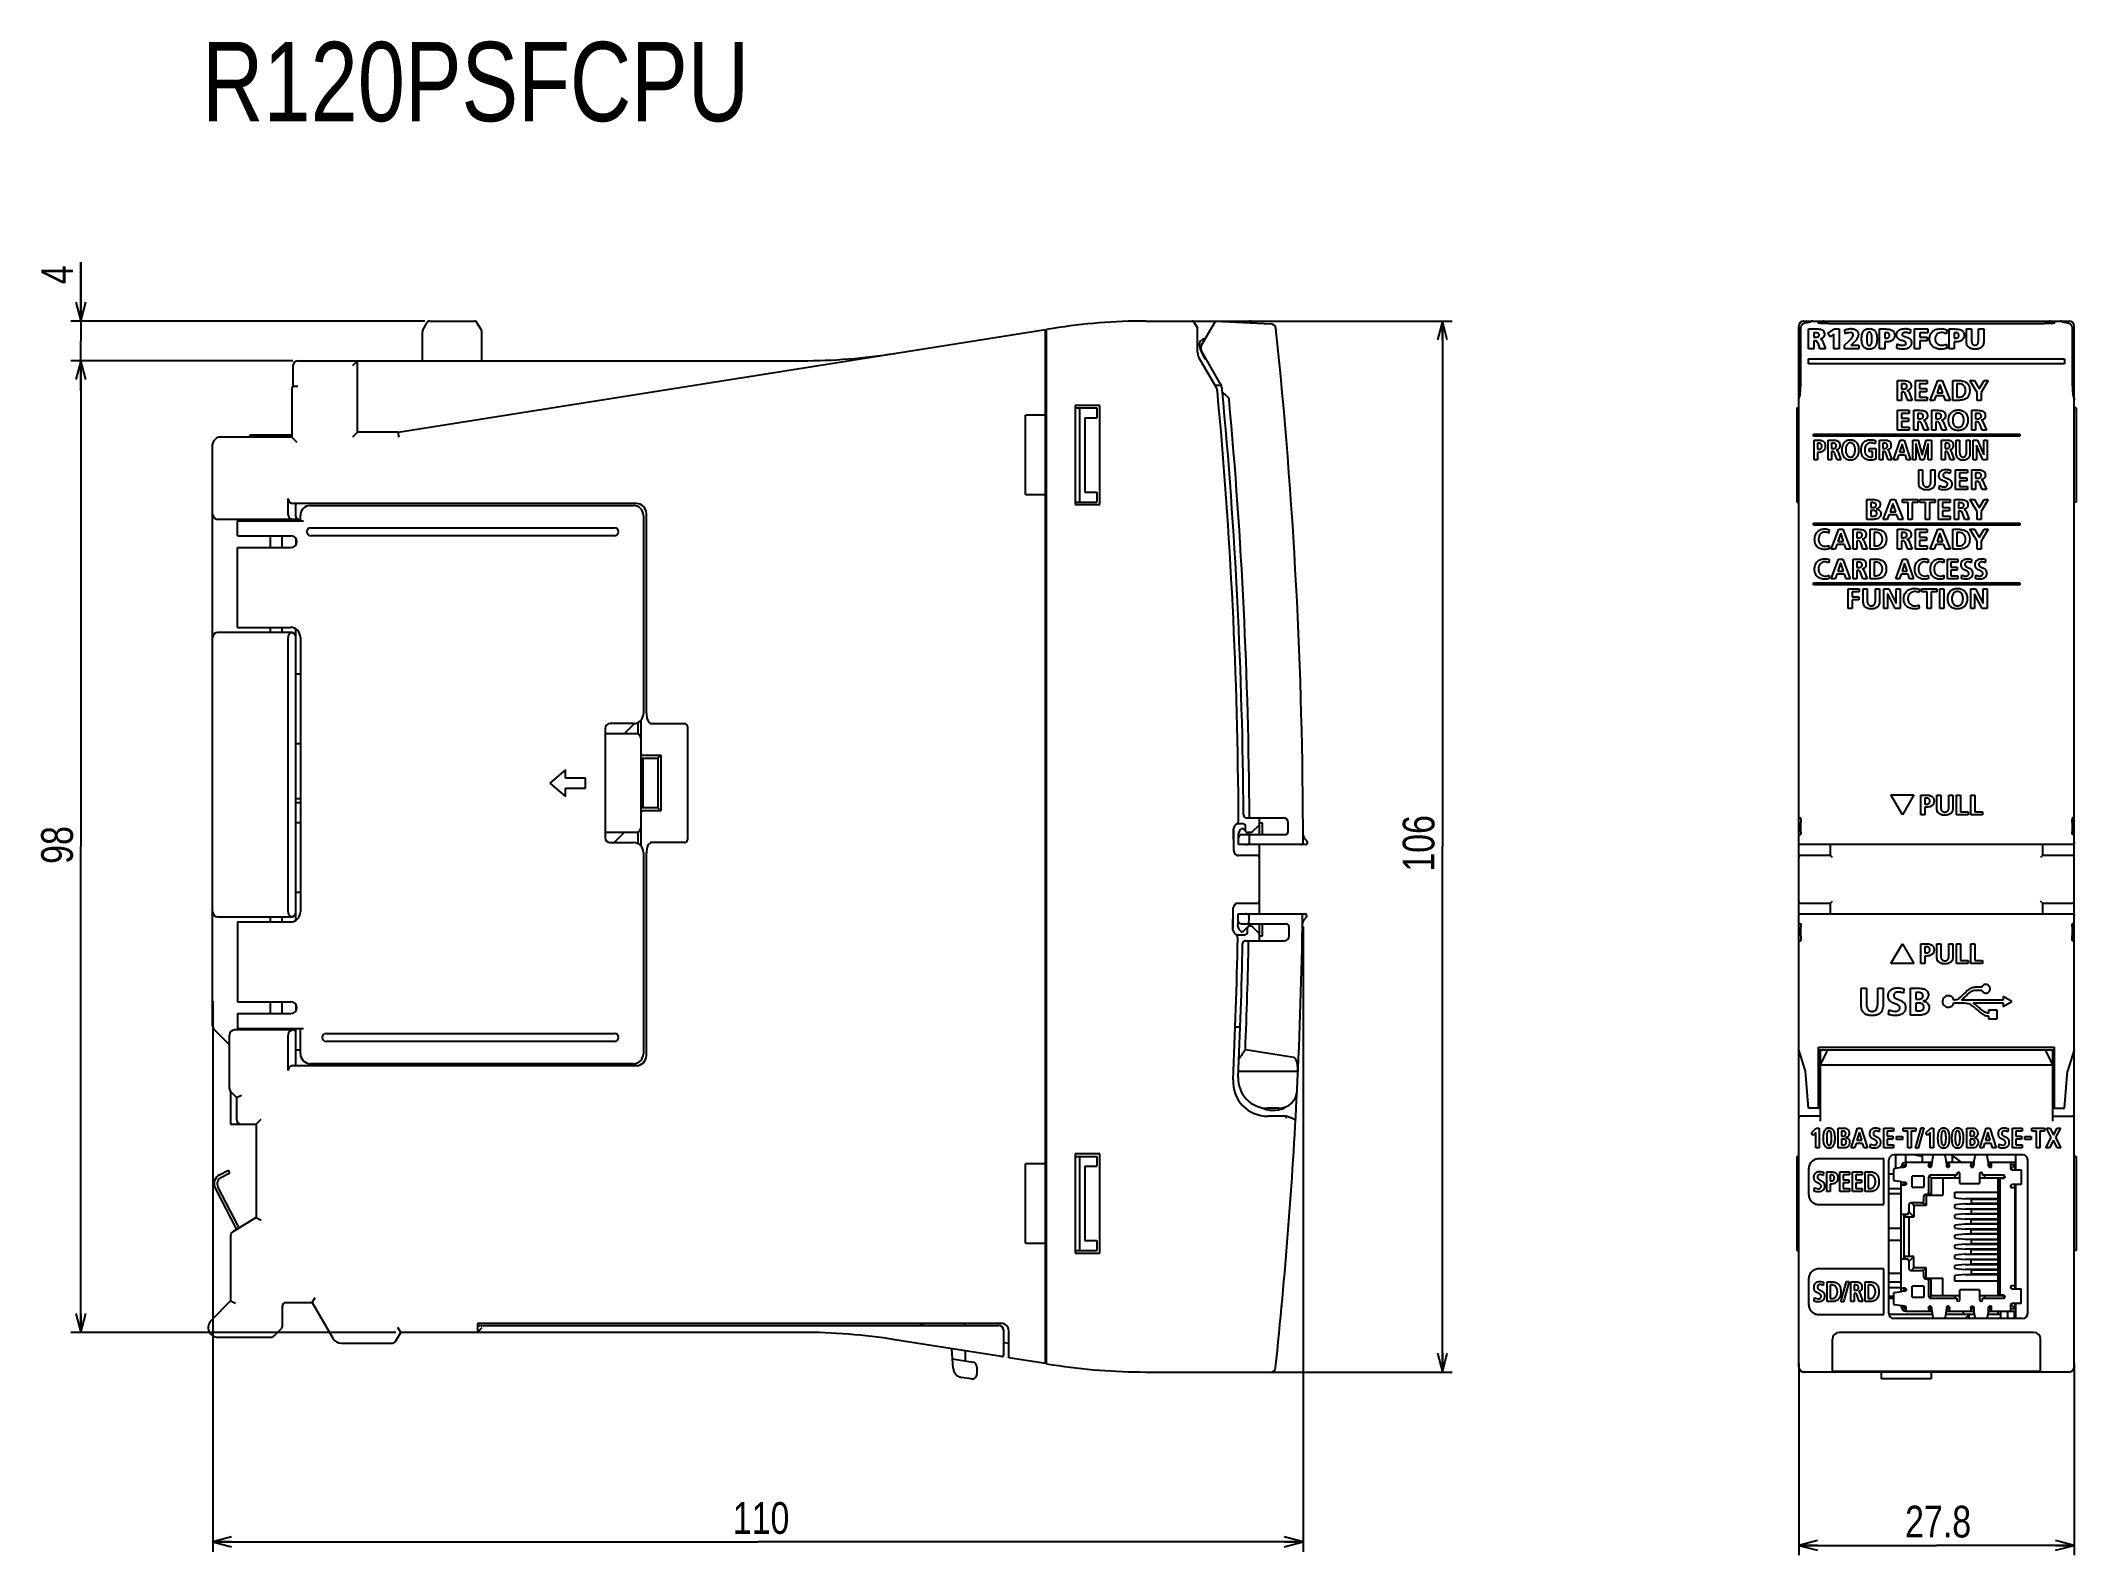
# Model space of a CAD drawing. Extents: x -3 to 202, y 0 to 153.
import ezdxf

# ---------------------------------------------------------------- set-up
doc = ezdxf.new("R2010")
doc.units = 0
doc.header["$LTSCALE"] = 19.36
doc.layers.get('0').update_dxf_attribs({"linetype": 'CONTINUOUS'})
doc.styles.get("Standard").update_dxf_attribs({"font": 'txt', "width": 0.8})
doc.dimstyles.new('DIMSTYLE_1', dxfattribs={"dimtxt": 3.2, "dimasz": 1.9, "dimexe": 1, "dimexo": 0.5, "dimgap": 0.8, "dimtad": 1, "dimdec": 3, "dimtxsty": 'STANDARD', "dimblk": 'OPEN', "dimblk1": 'OPEN', "dimblk2": 'OPEN', "dimcen": 0.09, "dimazin": 3, "dimtp": 0.05, "dimtm": 0.05, "dimtfac": 1, "dimtdec": 3, "dimtofl": 0, "dimtmove": 0, "dimatfit": 3, "dimtolj": 1})

msp = doc.modelspace()

# ---------------------------------------------------------------- texts
at = {"color": 2, "linetype": 'CONTINUOUS', "insert": (13.2359, 152.6392), "char_height": 8, "width": 64, "attachment_point": 1}
msp.add_mtext('R120PSFCPU', dxfattribs=at)

# ---------------------------------------------------------------- blocks, each defined once
blk = doc.blocks.new('_OPEN')
at = {"color": 0, "linetype": 'BYBLOCK'}
for p, q in [((0, 0), (-1, 0.26)), ((-1, -0.26), (0, 0)), ((-1, 0), (0, 0))]:
    blk.add_line(p, q, dxfattribs=at)
blk = doc.blocks.new('*D1')
at = {"color": 2, "linetype": 'CONTINUOUS'}
for p, q in [((174.3, 19.33), (174.3, 1.8)), ((202.1, 19.33), (202.1, 1.8)), ((174.3, 1.8), (174.3, 0)), ((174.3, 1), (188.2, 1)), ((202.1, 1), (188.2, 1)), ((202.1, 1.8), (202.1, 0))]:
    blk.add_line(p, q, dxfattribs=at)
at = {"color": 2, "linetype": 'CONTINUOUS', "xscale": 1.9, "yscale": 1.9, "zscale": 1.9, "rotation": 180}
blk.add_blockref('_OPEN', (174.3, 1), dxfattribs=at)
at = {"color": 2, "linetype": 'CONTINUOUS', "xscale": 1.9, "yscale": 1.9, "zscale": 1.9}
blk.add_blockref('_OPEN', (202.1, 1), dxfattribs=at)
at = {"color": 2, "linetype": 'CONTINUOUS', "insert": (188.36, 5), "char_height": 3.2, "width": 10.24, "attachment_point": 2}
blk.add_mtext('27.8', dxfattribs=at)
blk = doc.blocks.new('*D2')
at = {"color": 2, "linetype": 'CONTINUOUS'}
for p, q in [((0.2, 120.48), (0, 120.48)), ((22.4, 120.48), (0.2, 120.48)), ((1, 120.48), (1, 71.48)), ((1, 22.48), (1, 71.48)), ((0.2, 22.48), (0, 22.48)), ((32.78, 22.48), (0.2, 22.48))]:
    blk.add_line(p, q, dxfattribs=at)
at = {"color": 2, "linetype": 'CONTINUOUS', "xscale": 1.9, "yscale": 1.9, "zscale": 1.9}
for p, rotation in [((1, 120.48), 90), ((1, 22.48), 270)]:
    blk.add_blockref('_OPEN', p, dxfattribs=dict(at, rotation=rotation))
at = {"color": 2, "linetype": 'CONTINUOUS', "insert": (-3, 71.64), "char_height": 3.2, "width": 5.12, "attachment_point": 2, "rotation": 90}
blk.add_mtext('98', dxfattribs=at)
blk = doc.blocks.new('*D3')
at = {"color": 2, "linetype": 'CONTINUOUS'}
for p, q in [((1, 124.48), (1, 130.43)), ((1, 130.43), (1, 122.48)), ((0.2, 124.48), (0, 124.48)), ((35.7, 124.48), (0.2, 124.48)), ((1, 117.48), (1, 122.48)), ((0.2, 120.48), (0, 120.48)), ((22.4, 120.48), (0.2, 120.48)), ((1, 120.48), (1, 117.48))]:
    blk.add_line(p, q, dxfattribs=at)
at = {"color": 2, "linetype": 'CONTINUOUS', "xscale": 1.9, "yscale": 1.9, "zscale": 1.9}
for p, rotation in [((1, 124.48), 270), ((1, 120.48), 90)]:
    blk.add_blockref('_OPEN', p, dxfattribs=dict(at, rotation=rotation))
at = {"color": 2, "linetype": 'CONTINUOUS', "insert": (-3, 129.15), "char_height": 3.2, "width": 2.56, "attachment_point": 2, "rotation": 90}
blk.add_mtext('4', dxfattribs=at)
blk = doc.blocks.new('*D4')
at = {"color": 2, "linetype": 'CONTINUOUS'}
for p, q in [((124.3, 63.42), (124.3, 2.16)), ((14.3, 55.88), (14.3, 2.16)), ((14.3, 2.16), (14.3, 0.36)), ((124.3, 2.16), (124.3, 0.36)), ((14.3, 1.36), (69.3, 1.36)), ((124.3, 1.36), (69.3, 1.36))]:
    blk.add_line(p, q, dxfattribs=at)
at = {"color": 2, "linetype": 'CONTINUOUS', "xscale": 1.9, "yscale": 1.9, "zscale": 1.9, "rotation": 180}
blk.add_blockref('_OPEN', (14.3, 1.36), dxfattribs=at)
at = {"color": 2, "linetype": 'CONTINUOUS', "xscale": 1.9, "yscale": 1.9, "zscale": 1.9}
blk.add_blockref('_OPEN', (124.3, 1.36), dxfattribs=at)
at = {"color": 2, "linetype": 'CONTINUOUS', "insert": (69.62, 5.36), "char_height": 3.2, "width": 7.68, "attachment_point": 2}
blk.add_mtext('110', dxfattribs=at)
blk = doc.blocks.new('*D5')
at = {"color": 2, "linetype": 'CONTINUOUS'}
for p, q in [((113.6, 124.48), (137.55, 124.48)), ((137.55, 124.48), (139.35, 124.48)), ((138.35, 124.48), (138.35, 71.48)), ((138.35, 18.48), (138.35, 71.48)), ((119.4, 18.48), (137.55, 18.48)), ((137.55, 18.48), (139.35, 18.48))]:
    blk.add_line(p, q, dxfattribs=at)
at = {"color": 2, "linetype": 'CONTINUOUS', "xscale": 1.9, "yscale": 1.9, "zscale": 1.9}
for p, rotation in [((138.35, 124.48), 90), ((138.35, 18.48), 270)]:
    blk.add_blockref('_OPEN', p, dxfattribs=dict(at, rotation=rotation))
at = {"color": 2, "linetype": 'CONTINUOUS', "insert": (134.35, 71.8), "char_height": 3.2, "width": 7.68, "attachment_point": 2, "rotation": 90}
blk.add_mtext('106', dxfattribs=at)

# ---------------------------------------------------------------- dimensions: what is measured, and where the dimension line sits
at = {"color": 2, "linetype": 'CONTINUOUS'}
for base, p1, p2, angle, text, picture, middle in [((1, 124.4832), (22.8985, 120.4832), (36.1991, 124.4832), 90, '4', '*D3', (1, 129.2303)), ((138.3471, 124.4832), (118.8985, 18.4832), (113.0985, 124.4832), 90, '106', '*D5', (138.3471, 71.9632)), ((1, 22.4832), (22.8985, 120.4832), (33.2836, 22.4832), 270, '98', '*D2', (1, 71.7232)), ((174.2985, 1), (202.0985, 19.8311), (174.2985, 19.8311), 180, '27.8', '*D1', (188.4385, 1))]:
    dim = msp.add_linear_dim(base=base, p1=p1, p2=p2, angle=angle, text=text, dimstyle='DIMSTYLE_1', dxfattribs=at)
    dim.commit()
    dim.dimension.update_dxf_attribs({"geometry": picture, "text_midpoint": middle, "dimtype": 160})
dim = msp.add_linear_dim(base=(124.2985, 1.3608), p1=(14.2985, 56.3832), p2=(124.2985, 63.9209), text='110', dimstyle='DIMSTYLE_1', dxfattribs=at)
dim.commit()
dim.dimension.update_dxf_attribs({"geometry": '*D4', "text_midpoint": (69.7785, 1.3608), "dimtype": 160})

# ---------------------------------------------------------------- linework, layer by layer
at = {"color": 7, "linetype": 'CONTINUOUS'}
for p, q in [((32.9985, 113.2832), (98.2985, 123.6257)), ((35.4485, 123.4028), (35.4485, 120.4832)), ((35.4887, 123.5528), (35.9393, 124.3332)), ((36.1991, 124.4832), (40.698, 124.4832)), ((41.4083, 123.5528), (40.9578, 124.3332)), ((41.4485, 120.4832), (41.4485, 123.4028)), ((98.2985, 19.3407), (98.2985, 123.6257)), ((99.0486, 123.7445), (98.3985, 123.6416)), ((98.3985, 19.3249), (98.3985, 123.6416)), ((108.4346, 124.4832), (118.8985, 124.4832)), ((113.2921, 124.3832), (113.6326, 123.7935)), ((113.6594, 121.3084), (113.6594, 123.6935)), ((114.0521, 122.0669), (115.4472, 124.4832)), ((115.4472, 124.4832), (121.0891, 124.1875)), ((118.2985, 124.4832), (118.2985, 124.3338)), ((174.2985, 18.9832), (174.2985, 123.9832)), ((174.4851, 123.7613), (174.4845, 119.0664)), ((174.4874, 123.8096), (174.4851, 123.7666)), ((174.4851, 123.7666), (174.4851, 123.7613)), ((174.4932, 123.8513), (174.4874, 123.8096)), ((174.5023, 123.8913), (174.4932, 123.8513)), ((174.5142, 123.9295), (174.5023, 123.8913)), ((174.5287, 123.9657), (174.5142, 123.9295)), ((174.5456, 123.9998), (174.5287, 123.9657)), ((174.5644, 124.0316), (174.5456, 123.9998)), ((174.5848, 124.0611), (174.5644, 124.0316)), ((174.6067, 124.0884), (174.5848, 124.0611)), ((174.6297, 124.1132), (174.6067, 124.0884)), ((174.6535, 124.1358), (174.6297, 124.1132)), ((174.6779, 124.1561), (174.6535, 124.1358)), ((174.7025, 124.1742), (174.6779, 124.1561)), ((174.7272, 124.1901), (174.7025, 124.1742)), ((174.7516, 124.2039), (174.7272, 124.1901)), ((174.7757, 124.2159), (174.7516, 124.2039)), ((174.7993, 124.2262), (174.7757, 124.2159)), ((174.7985, 124.4832), (201.5985, 124.4832)), ((174.8224, 124.2348), (174.7993, 124.2262)), ((174.8446, 124.2421), (174.8224, 124.2348)), ((174.8658, 124.2479), (174.8446, 124.2421)), ((174.8859, 124.2527), (174.8658, 124.2479)), ((174.9045, 124.2563), (174.8859, 124.2527)), ((174.9123, 124.2577), (174.9045, 124.2563)), ((175.4991, 124.3555), (174.9122, 124.2577)), ((175.2986, 123.6831), (176.2491, 123.6831)), ((175.2986, 121.6842), (175.2986, 123.6831)), ((175.3518, 124.331), (175.3581, 124.3374)), ((175.9715, 123.3052), (175.8312, 123.3052)), ((175.8312, 123.3052), (175.8312, 122.8528)), ((176.2985, 124.2818), (176.2985, 124.4832)), ((176.4485, 124.4832), (176.4485, 124.2539)), ((177.2234, 123.2421), (177.9021, 123.6831)), ((177.4611, 122.8814), (177.2234, 123.2421)), ((177.2985, 124.2288), (199.0985, 124.2288)), ((177.9021, 123.6831), (178.372, 123.6831)), ((178.372, 123.6831), (178.372, 121.6842)), ((178.9797, 123.1849), (178.9594, 123.6001)), ((182.4544, 123.6831), (183.0904, 123.6831)), ((182.4544, 121.6842), (182.4544, 123.6831)), ((183.1245, 123.3052), (182.987, 123.3052)), ((182.987, 123.3052), (182.987, 122.7612)), ((185.5592, 123.6431), (185.5247, 123.2308)), ((185.9691, 123.6831), (187.3065, 123.6831)), ((185.9691, 121.6842), (185.9691, 123.6831)), ((187.3065, 123.3052), (186.5017, 123.3052)), ((186.5017, 123.3052), (186.5017, 122.8669)), ((187.3065, 123.6831), (187.3065, 123.3052)), ((189.2399, 123.6145), (189.1968, 123.1818)), ((189.458, 123.6831), (190.0939, 123.6831)), ((189.458, 121.6842), (189.458, 123.6831)), ((190.128, 123.3052), (189.9906, 123.3052)), ((189.9906, 123.3052), (189.9906, 122.7612)), ((191.2081, 123.6831), (191.7407, 123.6831)), ((191.2081, 122.4432), (191.2081, 123.6831)), ((191.7407, 123.6831), (191.7407, 122.5317)), ((192.428, 123.6831), (192.9606, 123.6831)), ((192.428, 122.5317), (192.428, 123.6831)), ((192.9606, 123.6831), (192.9606, 122.4432)), ((199.9485, 124.4832), (199.9485, 124.2539)), ((200.0985, 124.2818), (200.0985, 124.4832)), ((201.4038, 124.2712), (200.8979, 124.3555)), ((201.039, 124.3374), (201.0453, 124.331)), ((201.4848, 124.2577), (201.4038, 124.2712)), ((201.494, 124.256), (201.4848, 124.2577)), ((201.5135, 124.2521), (201.494, 124.256)), ((201.5346, 124.2471), (201.5135, 124.2521)), ((201.5569, 124.2407), (201.5346, 124.2471)), ((201.5801, 124.2329), (201.5569, 124.2407)), ((201.6042, 124.2235), (201.5801, 124.2329)), ((201.6289, 124.2123), (201.6042, 124.2235)), ((201.6541, 124.1992), (201.6289, 124.2123)), ((201.6796, 124.184), (201.6541, 124.1992)), ((201.7053, 124.1665), (201.6796, 124.184)), ((201.7309, 124.1467), (201.7053, 124.1665)), ((201.756, 124.1243), (201.7309, 124.1467)), ((201.7805, 124.0995), (201.756, 124.1243)), ((201.8038, 124.0721), (201.7805, 124.0995)), ((201.8257, 124.0421), (201.8038, 124.0721)), ((201.8459, 124.0097), (201.8257, 124.0421)), ((201.8641, 123.9748), (201.8459, 124.0097)), ((201.8799, 123.9376), (201.8641, 123.9748)), ((201.8929, 123.8981), (201.8799, 123.9376)), ((201.9028, 123.8566), (201.8929, 123.8981)), ((201.9092, 123.8133), (201.9028, 123.8566)), ((201.9119, 123.7685), (201.9092, 123.8133)), ((201.9119, 123.7613), (201.9119, 123.7685)), ((201.9125, 119.0683), (201.9119, 123.7613)), ((202.0985, 18.9832), (202.0985, 123.9832)), ((98.3985, 122.4832), (98.2985, 122.4832)), ((115.9496, 118.1804), (114.0521, 121.4669)), ((114.3569, 122.647), (114.3858, 122.6449)), ((175.8312, 121.6842), (175.2986, 121.6842)), ((175.8312, 122.8528), (175.9715, 122.8528)), ((175.9429, 122.4746), (175.8312, 122.4746)), ((175.8312, 122.4746), (175.8312, 121.6842)), ((176.4324, 121.6842), (176.318, 122.0449)), ((176.9881, 121.6842), (176.4324, 121.6842)), ((176.5099, 122.6751), (176.5099, 122.6695)), ((176.7935, 122.2282), (176.9881, 121.6842)), ((177.8394, 123.1505), (177.4611, 122.8814)), ((177.8394, 121.6842), (177.8394, 123.1505)), ((178.372, 121.6842), (177.8394, 121.6842)), ((178.9108, 121.6842), (178.9108, 122.0653)), ((180.3571, 121.6842), (178.9108, 121.6842)), ((179.7097, 122.1855), (179.5668, 122.0622)), ((179.5668, 122.0622), (180.3571, 122.0622)), ((180.3571, 122.0622), (180.3571, 121.6842)), ((182.987, 121.6842), (182.4544, 121.6842)), ((182.987, 122.7612), (183.1245, 122.7612)), ((183.1934, 122.3829), (182.987, 122.3829)), ((182.987, 122.3829), (182.987, 121.6842)), ((184.1932, 121.7359), (184.239, 122.1769)), ((186.5017, 121.6842), (185.9691, 121.6842)), ((186.5017, 122.8669), (187.2721, 122.8669)), ((187.2721, 122.489), (186.5017, 122.489)), ((186.5017, 122.489), (186.5017, 121.6842)), ((187.2721, 122.8669), (187.2721, 122.489)), ((189.2168, 122.1483), (189.2426, 121.7301)), ((189.9906, 121.6842), (189.458, 121.6842)), ((189.9906, 122.7612), (190.128, 122.7612)), ((190.1969, 122.3829), (189.9906, 122.3829)), ((189.9906, 122.3829), (189.9906, 121.6842)), ((22.3985, 119.9832), (22.3985, 117.8832)), ((22.8985, 120.4832), (73.7354, 120.4832)), ((28.8985, 120.4832), (28.3985, 119.9832)), ((28.8985, 113.2832), (28.8985, 120.4832)), ((115.5285, 117.8031), (113.7934, 120.8084)), ((175.2986, 120.6654), (201.0983, 120.6654)), ((175.2986, 120.1651), (175.2986, 120.6654)), ((201.0983, 120.1651), (175.2986, 120.1651)), ((201.0983, 120.6654), (201.0983, 120.1651)), ((22.2985, 117.6596), (22.2985, 112.7832)), ((22.6749, 117.8832), (22.3985, 117.8832)), ((98.3985, 118.2332), (98.2985, 118.2332)), ((116.0437, 117.9832), (115.4245, 117.9832)), ((174.4028, 117.058), (174.3173, 116.7137)), ((174.4029, 117.06), (174.4028, 117.0591)), ((174.405, 117.0724), (174.4029, 117.06)), ((174.4076, 117.0905), (174.405, 117.0724)), ((174.4107, 117.1142), (174.4076, 117.0905)), ((174.4142, 117.1434), (174.4107, 117.1142)), ((174.4179, 117.1782), (174.4142, 117.1434)), ((174.4219, 117.2191), (174.4179, 117.1782)), ((174.4261, 117.2665), (174.4219, 117.2191)), ((174.4305, 117.3208), (174.4261, 117.2665)), ((174.435, 117.3821), (174.4305, 117.3208)), ((174.4396, 117.4507), (174.435, 117.3821)), ((174.4442, 117.5268), (174.4396, 117.4507)), ((174.4488, 117.6105), (174.4442, 117.5268)), ((174.4534, 117.7019), (174.4488, 117.6105)), ((174.4578, 117.801), (174.4534, 117.7019)), ((174.4621, 117.9081), (174.4578, 117.801)), ((174.4662, 118.0239), (174.4621, 117.9081)), ((174.47, 118.1492), (174.4662, 118.0239)), ((174.4737, 118.2846), (174.47, 118.1492)), ((174.4769, 118.4296), (174.4737, 118.2846)), ((174.4797, 118.5824), (174.4769, 118.4296)), ((174.4819, 118.741), (174.4797, 118.5824)), ((174.4835, 118.9032), (174.4819, 118.741)), ((174.4845, 119.0664), (174.4835, 118.9032)), ((184.2579, 118.482), (184.6903, 118.482)), ((184.2579, 116.4832), (184.2579, 118.482)), ((184.7906, 118.1672), (184.6589, 118.1672)), ((184.6589, 118.1672), (184.6589, 117.6287)), ((184.6589, 117.6287), (184.7906, 117.6287)), ((184.7878, 117.3138), (184.6589, 117.3138)), ((184.6589, 117.3138), (184.6589, 116.4832)), ((185.3063, 116.4832), (185.0655, 117.1074)), ((185.2202, 117.4768), (185.2202, 117.4712)), ((185.432, 117.2649), (185.7528, 116.4832)), ((186.0856, 118.482), (187.2652, 118.482)), ((186.0856, 116.4832), (186.0856, 118.482)), ((187.2652, 118.1672), (186.4866, 118.1672)), ((186.4866, 118.1672), (186.4866, 117.6745)), ((186.4866, 117.6745), (187.1997, 117.6745)), ((187.1997, 117.3596), (186.4866, 117.3596)), ((186.4866, 117.3596), (186.4866, 116.7981)), ((187.1997, 117.6745), (187.1997, 117.3596)), ((187.2652, 118.482), (187.2652, 118.1672)), ((187.5435, 116.4832), (188.3228, 118.482)), ((188.5374, 118.081), (188.248, 117.2563)), ((188.248, 117.2563), (188.8323, 117.2563)), ((188.3228, 118.482), (188.7748, 118.482)), ((188.5433, 118.081), (188.5374, 118.081)), ((188.8323, 117.2563), (188.5433, 118.081)), ((188.7748, 118.482), (189.5596, 116.4832)), ((189.8466, 118.482), (190.3933, 118.482)), ((189.8466, 116.4832), (189.8466, 118.482)), ((190.4708, 118.1672), (190.2472, 118.1672)), ((190.2472, 118.1672), (190.2472, 116.7981)), ((191.5708, 118.482), (192.0408, 118.482)), ((192.3012, 117.2735), (191.5708, 118.482)), ((192.0408, 118.482), (192.5131, 117.6432)), ((192.3012, 116.4832), (192.3012, 117.2735)), ((192.5131, 117.6432), (192.9944, 118.482)), ((193.4181, 118.482), (192.7022, 117.2735)), ((192.7022, 117.2735), (192.7022, 116.4832)), ((192.9944, 118.482), (193.4181, 118.482)), ((201.9135, 118.9053), (201.9125, 119.0683)), ((201.9151, 118.7433), (201.9135, 118.9053)), ((201.9173, 118.5848), (201.9151, 118.7433)), ((201.9201, 118.4319), (201.9173, 118.5848)), ((201.9233, 118.2867), (201.9201, 118.4319)), ((201.9269, 118.1512), (201.9233, 118.2867)), ((201.9308, 118.0258), (201.9269, 118.1512)), ((201.9349, 117.9099), (201.9308, 118.0258)), ((201.9392, 117.8027), (201.9349, 117.9099)), ((201.9436, 117.7035), (201.9392, 117.8027)), ((201.9481, 117.612), (201.9436, 117.7035)), ((201.9527, 117.5282), (201.9481, 117.612)), ((201.9573, 117.452), (201.9527, 117.5282)), ((201.9619, 117.3833), (201.9573, 117.452)), ((201.9664, 117.3218), (201.9619, 117.3833)), ((201.9708, 117.2675), (201.9664, 117.3218)), ((201.975, 117.22), (201.9708, 117.2675)), ((201.979, 117.179), (201.975, 117.22)), ((201.9828, 117.144), (201.979, 117.179)), ((201.9862, 117.1148), (201.9828, 117.144)), ((201.9893, 117.091), (201.9862, 117.1148)), ((201.992, 117.0727), (201.9893, 117.091)), ((201.994, 117.0602), (201.992, 117.0727)), ((201.9952, 117.0538), (201.994, 117.0602)), ((202.0797, 116.7137), (201.9951, 117.0542)), ((103.7985, 115.9832), (101.2985, 115.9832)), ((101.2985, 115.9832), (101.2985, 105.9832)), ((101.2985, 115.7332), (103.4806, 115.7332)), ((101.7485, 115.7332), (101.7485, 106.2332)), ((103.4806, 115.7332), (103.4806, 114.7332)), ((103.7985, 105.9832), (103.7985, 115.9832)), ((174.0985, 115.7332), (174.2985, 115.7332)), ((174.0985, 115.7332), (174.0985, 106.2332)), ((184.2576, 115.482), (185.4372, 115.482)), ((184.2576, 113.4832), (184.2576, 115.482)), ((184.6589, 116.4832), (184.2579, 116.4832)), ((185.4372, 115.1672), (184.6586, 115.1672)), ((184.6586, 115.1672), (184.6586, 114.6745)), ((185.7528, 116.4832), (185.3063, 116.4832)), ((185.4372, 115.482), (185.4372, 115.1672)), ((185.9075, 115.482), (186.3398, 115.482)), ((185.9075, 113.4832), (185.9075, 115.482)), ((187.271, 116.4832), (186.0856, 116.4832)), ((186.4401, 115.1672), (186.3085, 115.1672)), ((186.3085, 115.1672), (186.3085, 114.6287)), ((186.4866, 116.7981), (187.271, 116.7981)), ((187.271, 116.7981), (187.271, 116.4832)), ((187.959, 116.4832), (187.5435, 116.4832)), ((187.7237, 115.482), (188.1561, 115.482)), ((187.7237, 113.4832), (187.7237, 115.482)), ((188.1333, 116.9414), (187.959, 116.4832)), ((188.2563, 115.1672), (188.1247, 115.1672)), ((188.1247, 115.1672), (188.1247, 114.6287)), ((188.944, 116.9414), (188.1333, 116.9414)), ((189.1159, 116.4832), (188.944, 116.9414)), ((189.5596, 116.4832), (189.1159, 116.4832)), ((190.3933, 116.4832), (189.8466, 116.4832)), ((190.2472, 116.7981), (190.4708, 116.7981)), ((191.7455, 115.482), (192.1779, 115.482)), ((191.7455, 113.4832), (191.7455, 115.482)), ((192.2781, 115.1672), (192.1465, 115.1672)), ((192.1465, 115.1672), (192.1465, 114.6287)), ((192.7022, 116.4832), (192.3012, 116.4832)), ((202.2985, 115.7332), (202.0985, 115.7332)), ((202.2985, 115.7332), (202.2985, 106.2332)), ((22.2985, 112.9832), (18.1485, 112.9832)), ((28.8985, 113.2832), (28.3985, 112.7832)), ((32.9985, 113.2832), (28.8985, 113.2832)), ((32.9985, 113.2832), (33.0379, 112.7832)), ((98.3985, 114.9832), (96.2985, 114.9832)), ((96.2985, 106.9832), (96.2985, 114.9832)), ((102.2985, 114.7332), (103.4806, 114.7332)), ((102.2985, 114.7332), (102.2985, 107.2332)), ((175.7992, 113.0825), (196.5993, 113.0825)), ((175.7992, 112.8824), (175.7992, 113.0825)), ((185.4431, 113.4832), (184.2576, 113.4832)), ((184.6586, 114.6745), (185.3717, 114.6745)), ((185.3717, 114.3596), (184.6586, 114.3596)), ((184.6586, 114.3596), (184.6586, 113.7981)), ((184.6586, 113.7981), (185.4431, 113.7981)), ((185.3717, 114.6745), (185.3717, 114.3596)), ((185.4431, 113.7981), (185.4431, 113.4832)), ((186.3085, 113.4832), (185.9075, 113.4832)), ((186.3085, 114.6287), (186.4401, 114.6287)), ((186.4373, 114.3138), (186.3085, 114.3138)), ((186.3085, 114.3138), (186.3085, 113.4832)), ((186.9558, 113.4832), (186.715, 114.1074)), ((186.8697, 114.4768), (186.8697, 114.4713)), ((187.4023, 113.4832), (186.9558, 113.4832)), ((187.0815, 114.2649), (187.4023, 113.4832)), ((188.1247, 113.4832), (187.7237, 113.4832)), ((188.1247, 114.6287), (188.2563, 114.6287)), ((188.2536, 114.3138), (188.1247, 114.3138)), ((188.1247, 114.3138), (188.1247, 113.4832)), ((188.772, 113.4832), (188.5312, 114.1074)), ((188.6859, 114.4768), (188.6859, 114.4713)), ((189.2185, 113.4832), (188.772, 113.4832)), ((188.8978, 114.2649), (189.2185, 113.4832)), ((192.1465, 113.4832), (191.7455, 113.4832)), ((192.1465, 114.6287), (192.2781, 114.6287)), ((192.2754, 114.3138), (192.1465, 114.3138)), ((192.1465, 114.3138), (192.1465, 113.4832)), ((192.7939, 113.4832), (192.553, 114.1074)), ((192.7077, 114.4768), (192.7077, 114.4713)), ((193.2403, 113.4832), (192.7939, 113.4832)), ((192.9196, 114.2649), (193.2403, 113.4832)), ((196.5993, 113.0825), (196.5993, 112.8824)), ((14.2985, 53.3903), (14.2985, 112.0761)), ((14.6521, 112.6368), (14.445, 112.4297)), ((22.2985, 112.7832), (15.0056, 112.7832)), ((17.9985, 112.7832), (17.9985, 112.8332)), ((22.2985, 112.7832), (22.7985, 112.2832)), ((196.5993, 112.8824), (175.7992, 112.8824)), ((175.8433, 112.4819), (176.2739, 112.4819)), ((175.8433, 110.483), (175.8433, 112.4819)), ((176.3029, 112.1668), (176.1837, 112.1668)), ((176.1837, 112.1668), (176.1837, 111.5569)), ((176.1837, 111.5569), (176.3029, 111.5569)), ((176.3273, 111.242), (176.1837, 111.242)), ((176.1837, 111.242), (176.1837, 110.483)), ((177.2699, 112.4819), (177.6372, 112.4819)), ((177.2699, 110.483), (177.2699, 112.4819)), ((177.7222, 112.1668), (177.6106, 112.1668)), ((177.6106, 112.1668), (177.6106, 111.6285)), ((177.6106, 111.6285), (177.7222, 111.6285)), ((177.7202, 111.3135), (177.6106, 111.3135)), ((177.6106, 111.3135), (177.6106, 110.483)), ((178.1605, 110.483), (177.9558, 111.1073)), ((178.0874, 111.4768), (178.0874, 111.4711)), ((178.2673, 111.2649), (178.5401, 110.483)), ((181.394, 111.6285), (182.0803, 111.6285)), ((181.394, 111.3135), (181.394, 111.6285)), ((181.754, 111.3135), (181.394, 111.3135)), ((181.754, 110.7922), (181.754, 111.3135)), ((182.029, 112.4333), (182.0073, 112.0953)), ((182.0803, 111.6285), (182.0803, 110.5518)), ((182.4341, 112.4819), (182.8014, 112.4819)), ((182.4341, 110.483), (182.4341, 112.4819)), ((182.8864, 112.1668), (182.7748, 112.1668)), ((182.7748, 112.1668), (182.7748, 111.6285)), ((182.7748, 111.6285), (182.8864, 111.6285)), ((182.884, 111.3135), (182.7748, 111.3135)), ((182.7748, 111.3135), (182.7748, 110.483)), ((183.3247, 110.483), (183.12, 111.1073)), ((183.2516, 111.4768), (183.2516, 111.4711)), ((183.4315, 111.2649), (183.704, 110.483)), ((183.8731, 110.483), (184.5349, 112.4819)), ((184.374, 110.9412), (184.2259, 110.483)), ((185.0627, 110.9412), (184.374, 110.9412)), ((184.7172, 112.081), (184.4715, 111.2563)), ((184.4715, 111.2563), (184.968, 111.2563)), ((184.5349, 112.4819), (184.9191, 112.4819)), ((184.722, 112.081), (184.7172, 112.081)), ((184.968, 111.2563), (184.722, 112.081)), ((184.9191, 112.4819), (185.586, 110.483)), ((185.2088, 110.483), (185.0627, 110.9412)), ((185.7941, 112.4819), (186.3391, 112.4819)), ((185.7941, 110.483), (185.7941, 112.4819)), ((186.1252, 112.1325), (186.12, 112.1269)), ((186.12, 112.1269), (186.12, 110.483)), ((186.5823, 110.483), (186.1252, 112.1325)), ((186.3391, 112.4819), (186.7429, 110.9671)), ((186.7429, 110.9671), (186.7481, 110.9671)), ((186.7481, 110.9671), (187.1518, 112.4819)), ((187.3658, 112.1325), (186.9086, 110.483)), ((187.1518, 112.4819), (187.6968, 112.4819)), ((187.3709, 112.1325), (187.3658, 112.1325)), ((187.3709, 110.483), (187.3709, 112.1325)), ((187.6968, 112.4819), (187.6968, 110.483)), ((188.7159, 112.4819), (189.0835, 112.4819)), ((188.7159, 110.483), (188.7159, 112.4819)), ((189.1686, 112.1668), (189.0566, 112.1668)), ((189.0566, 112.1668), (189.0566, 111.6285)), ((189.0566, 111.6285), (189.1686, 111.6285)), ((189.1662, 111.3135), (189.0566, 111.3135)), ((189.0566, 111.3135), (189.0566, 110.483)), ((189.6065, 110.483), (189.4022, 111.1073)), ((189.5334, 111.4768), (189.5334, 111.4711)), ((189.7136, 111.2649), (189.9861, 110.483)), ((190.1842, 112.4819), (190.5246, 112.4819)), ((190.1842, 111.2046), (190.1842, 112.4819)), ((190.5246, 112.4819), (190.5246, 111.3278)), ((191.2305, 112.4819), (191.5708, 112.4819)), ((191.2305, 111.3278), (191.2305, 112.4819)), ((191.5708, 112.4819), (191.5708, 111.2046)), ((191.9009, 112.4819), (192.3191, 112.4819)), ((191.9009, 110.483), (191.9009, 112.4819)), ((192.2316, 111.9779), (192.2268, 111.9779)), ((192.2268, 111.9779), (192.2268, 110.483)), ((192.8814, 110.483), (192.2316, 111.9779)), ((192.3191, 112.4819), (192.9665, 110.9871)), ((192.9665, 110.9871), (192.9713, 110.9871)), ((192.9713, 112.4819), (193.2972, 112.4819)), ((192.9713, 110.9871), (192.9713, 112.4819)), ((193.2972, 112.4819), (193.2972, 110.483)), ((176.1837, 110.483), (175.8433, 110.483)), ((177.6106, 110.483), (177.2699, 110.483)), ((178.5401, 110.483), (178.1605, 110.483)), ((182.7748, 110.483), (182.4341, 110.483)), ((183.704, 110.483), (183.3247, 110.483)), ((184.2259, 110.483), (183.8731, 110.483)), ((185.586, 110.483), (185.2088, 110.483)), ((186.12, 110.483), (185.7941, 110.483)), ((186.398, 109.4815), (186.799, 109.4815)), ((186.398, 108.2043), (186.398, 109.4815)), ((186.9086, 110.483), (186.5823, 110.483)), ((186.799, 109.4815), (186.799, 108.3274)), ((187.6968, 110.483), (187.3709, 110.483)), ((187.6293, 109.4815), (188.0303, 109.4815)), ((187.6293, 108.3274), (187.6293, 109.4815)), ((188.0303, 109.4815), (188.0303, 108.2043)), ((189.0566, 110.483), (188.7159, 110.483)), ((189.6202, 109.4443), (189.5827, 109.115)), ((189.9861, 110.483), (189.6065, 110.483)), ((190.1301, 109.4815), (191.3101, 109.4815)), ((190.1301, 107.4827), (190.1301, 109.4815)), ((191.3101, 109.1665), (190.5311, 109.1665)), ((190.5311, 109.1665), (190.5311, 108.674)), ((191.3101, 109.4815), (191.3101, 109.1665)), ((191.7462, 109.4815), (192.1786, 109.4815)), ((191.7462, 107.4827), (191.7462, 109.4815)), ((192.2268, 110.483), (191.9009, 110.483)), ((192.2788, 109.1665), (192.1469, 109.1665)), ((192.1469, 109.1665), (192.1469, 108.6282)), ((193.2972, 110.483), (192.8814, 110.483)), ((96.2985, 106.9832), (98.3985, 106.9832)), ((102.2985, 107.2332), (103.4806, 107.2332)), ((103.4806, 107.2332), (103.4806, 106.2332)), ((188.4747, 107.5256), (188.5119, 107.8865)), ((191.3159, 107.4827), (190.1301, 107.4827)), ((190.5311, 108.674), (191.2442, 108.674)), ((191.2442, 108.359), (190.5311, 108.359)), ((190.5311, 108.359), (190.5311, 107.7978)), ((190.5311, 107.7978), (191.3159, 107.7978)), ((191.2442, 108.674), (191.2442, 108.359)), ((191.3159, 107.7978), (191.3159, 107.4827)), ((192.1469, 107.4827), (191.7462, 107.4827)), ((192.1469, 108.6282), (192.2788, 108.6282)), ((192.2757, 108.3131), (192.1469, 108.3131)), ((192.1469, 108.3131), (192.1469, 107.4827)), ((192.7942, 107.4827), (192.5537, 108.107)), ((192.7084, 108.4764), (192.7084, 108.4708)), ((193.241, 107.4827), (192.7942, 107.4827)), ((192.9203, 108.2646), (193.241, 107.4827)), ((21.8985, 104.9832), (21.8985, 106.5832)), ((57.0485, 106.0832), (22.3985, 106.0832)), ((22.6985, 104.7832), (22.6985, 106.0832)), ((23.1485, 104.3332), (23.1485, 104.8832)), ((24.1485, 105.8832), (56.7485, 105.8832)), ((57.7485, 104.8832), (57.7485, 84.8832)), ((58.0485, 84.9457), (58.0485, 105.0832)), ((101.2985, 106.2332), (103.4806, 106.2332)), ((101.2985, 105.9832), (103.7985, 105.9832)), ((174.0985, 106.2332), (174.2985, 106.2332)), ((181.1749, 106.4814), (181.8736, 106.4814)), ((181.1749, 104.4825), (181.1749, 106.4814)), ((181.7306, 106.1665), (181.5759, 106.1665)), ((181.5759, 106.1665), (181.5759, 105.6739)), ((181.5759, 105.6739), (181.7392, 105.6739)), ((181.7647, 105.3762), (181.5759, 105.3762)), ((181.5759, 105.3762), (181.5759, 104.7974)), ((181.5759, 104.7974), (181.7647, 104.7974)), ((182.1203, 105.5219), (182.1203, 105.5164)), ((182.8051, 104.4825), (183.5841, 106.4814)), ((183.3949, 104.9407), (183.2203, 104.4825)), ((184.2052, 104.9407), (183.3949, 104.9407)), ((183.7987, 106.0804), (183.5093, 105.2556)), ((183.5093, 105.2556), (184.0936, 105.2556)), ((183.5841, 106.4814), (184.0364, 106.4814)), ((183.8046, 106.0804), (183.7987, 106.0804)), ((184.0936, 105.2556), (183.8046, 106.0804)), ((184.0364, 106.4814), (184.8212, 104.4825)), ((184.3775, 104.4825), (184.2052, 104.9407)), ((184.7702, 106.4814), (186.3164, 106.4814)), ((184.7702, 106.1665), (184.7702, 106.4814)), ((185.3428, 106.1665), (184.7702, 106.1665)), ((185.3428, 104.4825), (185.3428, 106.1665)), ((186.3164, 106.1665), (185.7438, 106.1665)), ((185.7438, 106.1665), (185.7438, 104.4825)), ((186.3164, 106.4814), (186.3164, 106.1665)), ((186.5134, 106.4814), (188.0599, 106.4814)), ((186.5134, 106.1665), (186.5134, 106.4814)), ((187.0864, 106.1665), (186.5134, 106.1665)), ((187.0864, 104.4825), (187.0864, 106.1665)), ((188.0599, 106.1665), (187.4874, 106.1665)), ((187.4874, 106.1665), (187.4874, 104.4825)), ((188.0599, 106.4814), (188.0599, 106.1665)), ((188.3869, 106.4814), (189.5668, 106.4814)), ((188.3869, 104.4825), (188.3869, 106.4814)), ((189.5668, 106.1665), (188.7879, 106.1665)), ((188.7879, 106.1665), (188.7879, 105.6739)), ((188.7879, 105.6739), (189.501, 105.6739)), ((189.501, 105.359), (188.7879, 105.359)), ((188.7879, 105.359), (188.7879, 104.7974)), ((188.7879, 104.7974), (189.5727, 104.7974)), ((189.501, 105.6739), (189.501, 105.359)), ((189.5668, 106.4814), (189.5668, 106.1665)), ((189.5727, 104.7974), (189.5727, 104.4825)), ((189.9992, 106.4814), (190.4319, 106.4814)), ((189.9992, 104.4825), (189.9992, 106.4814)), ((190.5318, 106.1665), (190.4002, 106.1665)), ((190.4002, 106.1665), (190.4002, 105.628)), ((190.4002, 105.628), (190.5318, 105.628)), ((190.529, 105.3132), (190.4002, 105.3132)), ((190.4002, 105.3132), (190.4002, 104.4825)), ((191.0475, 104.4825), (190.8067, 105.1068)), ((190.9618, 105.4761), (190.9618, 105.4706)), ((191.1733, 105.2642), (191.4944, 104.4825)), ((191.5708, 106.4814), (192.0408, 106.4814)), ((192.3012, 105.2728), (191.5708, 106.4814)), ((192.0408, 106.4814), (192.5131, 105.6425)), ((192.3012, 104.4825), (192.3012, 105.2728)), ((192.5131, 105.6425), (192.9944, 106.4814)), ((193.4181, 106.4814), (192.7022, 105.2728)), ((192.7022, 105.2728), (192.7022, 104.4825)), ((192.9944, 106.4814), (193.4181, 106.4814)), ((202.2985, 106.2332), (202.0985, 106.2332)), ((23.1485, 104.4832), (14.7985, 104.4832)), ((16.7985, 102.8332), (16.7985, 104.3332)), ((16.7985, 104.3332), (23.4485, 104.3332)), ((16.7985, 102.8332), (22.1985, 102.8332)), ((17.2985, 104.4332), (17.2985, 104.4832)), ((19.2985, 104.4332), (19.2985, 104.4832)), ((20.0985, 102.8332), (20.0985, 101.6332)), ((21.2985, 101.6332), (21.2985, 102.8332)), ((22.6985, 104.4832), (22.6985, 104.3332)), ((24.1985, 103.6332), (54.8485, 103.6332)), ((54.8485, 102.8332), (24.1985, 102.8332)), ((98.3985, 103.7332), (98.2985, 103.7332)), ((175.7992, 104.0826), (196.5993, 104.0826)), ((175.7992, 103.8824), (175.7992, 104.0826)), ((196.5993, 103.8824), (175.7992, 103.8824)), ((177.3791, 103.4328), (177.3519, 103.0949)), ((177.5872, 101.4826), (178.3279, 103.4814)), ((178.5325, 103.0804), (178.2573, 102.2556)), ((178.3279, 103.4814), (178.7585, 103.4814)), ((178.538, 103.0804), (178.5325, 103.0804)), ((178.813, 102.2556), (178.538, 103.0804)), ((178.7585, 103.4814), (179.5047, 101.4826)), ((179.7835, 103.4814), (180.1948, 103.4814)), ((179.7835, 101.4826), (179.7835, 103.4814)), ((180.2902, 103.1665), (180.1648, 103.1665)), ((180.1648, 103.1665), (180.1648, 102.628)), ((181.8736, 104.4825), (181.1749, 104.4825)), ((181.5198, 103.4814), (182.04, 103.4814)), ((181.5198, 101.4826), (181.5198, 103.4814)), ((182.1134, 103.1665), (181.9012, 103.1665)), ((181.9012, 103.1665), (181.9012, 101.7974)), ((183.2203, 104.4825), (182.8051, 104.4825)), ((184.2576, 103.4814), (184.6903, 103.4814)), ((184.2576, 101.4826), (184.2576, 103.4814)), ((184.8212, 104.4825), (184.3775, 104.4825)), ((184.7902, 103.1665), (184.6586, 103.1665)), ((184.6586, 103.1665), (184.6586, 102.628)), ((185.7438, 104.4825), (185.3428, 104.4825)), ((186.0856, 103.4814), (187.2652, 103.4814)), ((186.0856, 101.4826), (186.0856, 103.4814)), ((187.2652, 103.1665), (186.4862, 103.1665)), ((186.4862, 103.1665), (186.4862, 102.6739)), ((186.4862, 102.6739), (187.1994, 102.6739)), ((187.4874, 104.4825), (187.0864, 104.4825)), ((187.1994, 102.6739), (187.1994, 102.359)), ((187.2652, 103.4814), (187.2652, 103.1665)), ((187.5435, 101.4826), (188.3225, 103.4814)), ((188.5371, 103.0804), (188.2477, 102.2556)), ((188.3225, 103.4814), (188.7748, 103.4814)), ((189.5727, 104.4825), (188.3869, 104.4825)), ((188.5429, 103.0804), (188.5371, 103.0804)), ((188.832, 102.2556), (188.5429, 103.0804)), ((188.7748, 103.4814), (189.5596, 101.4826)), ((189.8462, 103.4814), (190.3933, 103.4814)), ((189.8462, 101.4826), (189.8462, 103.4814)), ((190.4002, 104.4825), (189.9992, 104.4825)), ((190.4705, 103.1665), (190.2472, 103.1665)), ((190.2472, 103.1665), (190.2472, 101.7974)), ((191.4944, 104.4825), (191.0475, 104.4825)), ((191.5708, 103.4814), (192.0404, 103.4814)), ((192.3012, 102.2729), (191.5708, 103.4814)), ((192.0404, 103.4814), (192.5131, 102.6425)), ((192.7022, 104.4825), (192.3012, 104.4825)), ((192.5131, 102.6425), (192.994, 103.4814)), ((193.4181, 103.4814), (192.7022, 102.2729)), ((192.994, 103.4814), (193.4181, 103.4814)), ((196.5993, 104.0826), (196.5993, 103.8824)), ((16.7985, 93.5832), (16.7985, 101.6332)), ((16.7985, 101.6332), (22.1985, 101.6332)), ((22.6985, 102.5626), (22.6985, 101.9039)), ((177.3653, 101.8464), (177.3819, 101.5111)), ((177.982, 101.4826), (177.5872, 101.4826)), ((178.1484, 101.9408), (177.982, 101.4826)), ((178.9191, 101.9408), (178.1484, 101.9408)), ((178.2573, 102.2556), (178.813, 102.2556)), ((179.0824, 101.4826), (178.9191, 101.9408)), ((179.5047, 101.4826), (179.0824, 101.4826)), ((180.1648, 101.4826), (179.7835, 101.4826)), ((180.1648, 102.628), (180.2902, 102.628)), ((180.2875, 102.3132), (180.1648, 102.3132)), ((180.1648, 102.3132), (180.1648, 101.4826)), ((180.7801, 101.4826), (180.5514, 102.1068)), ((180.6988, 102.4761), (180.6988, 102.4706)), ((181.2052, 101.4826), (180.7801, 101.4826)), ((180.9, 102.2642), (181.2052, 101.4826)), ((182.04, 101.4826), (181.5198, 101.4826)), ((181.9012, 101.7974), (182.1134, 101.7974)), ((184.6586, 101.4826), (184.2576, 101.4826)), ((184.6586, 102.628), (184.7902, 102.628)), ((184.7875, 102.3132), (184.6586, 102.3132)), ((184.6586, 102.3132), (184.6586, 101.4826)), ((185.3059, 101.4826), (185.0651, 102.1068)), ((185.2202, 102.4761), (185.2202, 102.4706)), ((185.7528, 101.4826), (185.3059, 101.4826)), ((185.4317, 102.2642), (185.7528, 101.4826)), ((187.2707, 101.4826), (186.0856, 101.4826)), ((187.1994, 102.359), (186.4862, 102.359)), ((186.4862, 102.359), (186.4862, 101.7974)), ((186.4862, 101.7974), (187.2707, 101.7974)), ((187.2707, 101.7974), (187.2707, 101.4826)), ((187.9587, 101.4826), (187.5435, 101.4826)), ((188.1333, 101.9408), (187.9587, 101.4826)), ((188.9436, 101.9408), (188.1333, 101.9408)), ((188.2477, 102.2556), (188.832, 102.2556)), ((189.1159, 101.4826), (188.9436, 101.9408)), ((189.5596, 101.4826), (189.1159, 101.4826)), ((190.3933, 101.4826), (189.8462, 101.4826)), ((190.2472, 101.7974), (190.4705, 101.7974)), ((192.3012, 101.4826), (192.3012, 102.2729)), ((192.7022, 101.4826), (192.3012, 101.4826)), ((192.7022, 102.2729), (192.7022, 101.4826)), ((177.3736, 100.4328), (177.3467, 100.0949)), ((177.3602, 98.8464), (177.3764, 98.5112)), ((177.5817, 98.4826), (178.3227, 100.4814)), ((178.1432, 98.9408), (177.9768, 98.4826)), ((178.9139, 98.9408), (178.1432, 98.9408)), ((178.527, 100.0804), (178.2521, 99.2556)), ((178.2521, 99.2556), (178.8075, 99.2556)), ((178.3227, 100.4814), (178.753, 100.4814)), ((178.5325, 100.0804), (178.527, 100.0804)), ((178.8075, 99.2556), (178.5325, 100.0804)), ((178.753, 100.4814), (179.4992, 98.4826)), ((179.0772, 98.4826), (178.9139, 98.9408)), ((179.7783, 100.4814), (180.1896, 100.4814)), ((179.7783, 98.4826), (179.7783, 100.4814)), ((180.2847, 100.1665), (180.1593, 100.1665)), ((180.1593, 100.1665), (180.1593, 99.6281)), ((180.1593, 99.6281), (180.2847, 99.6281)), ((180.282, 99.3132), (180.1593, 99.3132)), ((180.1593, 99.3132), (180.1593, 98.4826)), ((180.7749, 98.4826), (180.5462, 99.1068)), ((180.6933, 99.4761), (180.6933, 99.4706)), ((180.8948, 99.2643), (181.1997, 98.4826)), ((181.5146, 100.4814), (182.0348, 100.4814)), ((181.5146, 98.4826), (181.5146, 100.4814)), ((182.1082, 100.1665), (181.8956, 100.1665)), ((181.8956, 100.1665), (181.8956, 98.7974)), ((181.8956, 98.7974), (182.1082, 98.7974)), ((184.106, 98.4826), (184.7916, 100.4814)), ((184.6248, 98.9408), (184.4712, 98.4826)), ((185.338, 98.9408), (184.6248, 98.9408)), ((184.9804, 100.0804), (184.7258, 99.2556)), ((184.7258, 99.2556), (185.2398, 99.2556)), ((184.7916, 100.4814), (185.1891, 100.4814)), ((184.9852, 100.0804), (184.9804, 100.0804)), ((185.2398, 99.2556), (184.9852, 100.0804)), ((185.1891, 100.4814), (185.8795, 98.4826)), ((185.4892, 98.4826), (185.338, 98.9408)), ((187.3723, 100.4328), (187.3472, 100.0949)), ((187.3596, 98.8464), (187.3747, 98.5112)), ((188.9502, 100.4328), (188.925, 100.0949)), ((188.9374, 98.8464), (188.9526, 98.5112)), ((189.3012, 100.4814), (190.3392, 100.4814)), ((189.3012, 98.4826), (189.3012, 100.4814)), ((190.3392, 100.1665), (189.654, 100.1665)), ((189.654, 100.1665), (189.654, 99.6739)), ((189.654, 99.6739), (190.2813, 99.6739)), ((190.2813, 99.359), (189.654, 99.359)), ((189.654, 99.359), (189.654, 98.7974)), ((189.654, 98.7974), (190.3444, 98.7974)), ((190.2813, 99.6739), (190.2813, 99.359)), ((190.3392, 100.4814), (190.3392, 100.1665)), ((190.3444, 98.7974), (190.3444, 98.4826)), ((190.7154, 98.5256), (190.7482, 98.8863)), ((191.7231, 100.4442), (191.6904, 100.1148)), ((192.1296, 98.5256), (192.1624, 98.8863)), ((193.1373, 100.4442), (193.1046, 100.1148)), ((175.7992, 98.0826), (196.5993, 98.0826)), ((175.7992, 97.8824), (175.7992, 98.0826)), ((196.5993, 97.8824), (175.7992, 97.8824)), ((177.9768, 98.4826), (177.5817, 98.4826)), ((179.4992, 98.4826), (179.0772, 98.4826)), ((179.2846, 97.4814), (180.3956, 97.4814)), ((179.2846, 95.4826), (179.2846, 97.4814)), ((180.3956, 97.1665), (179.6853, 97.1665)), ((179.6853, 97.1665), (179.6853, 96.6739)), ((179.6853, 96.6739), (180.3612, 96.6739)), ((180.1593, 98.4826), (179.7783, 98.4826)), ((180.3612, 96.6739), (180.3612, 96.359)), ((180.3956, 97.4814), (180.3956, 97.1665)), ((181.1997, 98.4826), (180.7749, 98.4826)), ((180.8115, 97.4814), (181.2121, 97.4814)), ((180.8115, 96.2043), (180.8115, 97.4814)), ((181.2121, 97.4814), (181.2121, 96.3273)), ((182.0348, 98.4826), (181.5146, 98.4826)), ((182.0427, 97.4814), (182.4438, 97.4814)), ((182.0427, 96.3273), (182.0427, 97.4814)), ((182.4438, 97.4814), (182.4438, 96.2043)), ((182.8823, 97.4814), (183.375, 97.4814)), ((182.8823, 95.4826), (182.8823, 97.4814)), ((183.2716, 96.9774), (183.2661, 96.9774)), ((183.2661, 96.9774), (183.2661, 95.4826)), ((184.0364, 95.4826), (183.2716, 96.9774)), ((183.375, 97.4814), (184.1367, 95.9866)), ((184.4712, 98.4826), (184.106, 98.4826)), ((184.1425, 97.4814), (184.5263, 97.4814)), ((184.1425, 95.9866), (184.1425, 97.4814)), ((184.5263, 97.4814), (184.5263, 95.4826)), ((185.8795, 98.4826), (185.4892, 98.4826)), ((186.4452, 97.4328), (186.4166, 97.0949)), ((186.6919, 97.4814), (188.2384, 97.4814)), ((186.6919, 97.1665), (186.6919, 97.4814)), ((187.2648, 97.1665), (186.6919, 97.1665)), ((187.2648, 95.4826), (187.2648, 97.1665)), ((188.2384, 97.1665), (187.6658, 97.1665)), ((187.6658, 97.1665), (187.6658, 95.4826)), ((188.2384, 97.4814), (188.2384, 97.1665)), ((188.5288, 97.4814), (188.9298, 97.4814)), ((188.5288, 95.4826), (188.5288, 97.4814)), ((188.9298, 97.4814), (188.9298, 95.4826)), ((190.3444, 98.4826), (189.3012, 98.4826)), ((191.6542, 97.4814), (192.1469, 97.4814)), ((191.6542, 95.4826), (191.6542, 97.4814)), ((192.0435, 96.9774), (192.038, 96.9774)), ((192.038, 96.9774), (192.038, 95.4826)), ((192.8083, 95.4826), (192.0435, 96.9774)), ((192.1469, 97.4814), (192.9082, 95.9866)), ((192.9141, 97.4814), (193.2979, 97.4814)), ((192.9141, 95.9866), (192.9141, 97.4814)), ((193.2979, 97.4814), (193.2979, 95.4826)), ((196.5993, 98.0826), (196.5993, 97.8824)), ((179.6853, 95.4826), (179.2846, 95.4826)), ((180.3612, 96.359), (179.6853, 96.359)), ((179.6853, 96.359), (179.6853, 95.4826)), ((183.2661, 95.4826), (182.8823, 95.4826)), ((184.5263, 95.4826), (184.0364, 95.4826)), ((184.1367, 95.9866), (184.1425, 95.9866)), ((186.4308, 95.8464), (186.448, 95.5112)), ((187.6658, 95.4826), (187.2648, 95.4826)), ((188.9298, 95.4826), (188.5288, 95.4826)), ((192.038, 95.4826), (191.6542, 95.4826)), ((193.2979, 95.4826), (192.8083, 95.4826)), ((192.9082, 95.9866), (192.9141, 95.9866)), ((22.1985, 93.0832), (14.7985, 93.0832)), ((16.7985, 93.5832), (22.1485, 93.5832)), ((20.0985, 93.5832), (20.0985, 93.0832)), ((21.2985, 93.0832), (21.2985, 93.5832)), ((21.8985, 64.8832), (21.8985, 92.5832)), ((22.6985, 64.0492), (22.6985, 93.4172)), ((23.1485, 92.5832), (23.1485, 64.8832)), ((98.3985, 92.7332), (98.2985, 92.7332)), ((98.2985, 91.2332), (98.3985, 91.2332)), ((23.1485, 88.8832), (22.6985, 88.8832)), ((57.4985, 84.2241), (57.4985, 71.5423)), ((53.8985, 83.3832), (53.8985, 72.3832)), ((53.8985, 82.8832), (57.1985, 82.8832)), ((56.7485, 83.8832), (54.3985, 83.8832)), ((57.1985, 83.9912), (57.1985, 82.8409)), ((58.5485, 83.8832), (61.8801, 83.8832)), ((62.1985, 83.6), (62.1985, 72.1664)), ((22.6985, 81.8832), (23.1485, 81.8832)), ((57.6985, 80.6832), (59.4985, 80.6832)), ((57.6985, 80.3832), (59.1985, 80.3832)), ((57.6985, 80.3832), (57.6985, 75.3832)), ((59.1985, 80.3832), (59.4985, 80.6832)), ((59.1985, 80.3832), (59.1985, 75.3832)), ((59.4985, 80.6832), (59.4985, 75.0832)), ((98.2985, 80.2332), (98.3985, 80.2332)), ((49.8985, 79.2258), (48.2985, 77.8832)), ((49.8985, 78.3832), (49.8985, 79.2258)), ((51.8985, 78.3832), (49.8985, 78.3832)), ((51.8985, 77.3832), (51.8985, 78.3832)), ((98.3985, 78.7332), (98.2985, 78.7332)), ((22.6985, 76.3332), (23.1485, 76.3332)), ((48.2985, 77.8832), (49.8985, 76.5407)), ((49.8985, 77.3832), (51.8985, 77.3832)), ((49.8985, 76.5407), (49.8985, 77.3832)), ((183.5989, 76.6827), (185.9081, 76.6827)), ((184.7533, 74.6825), (183.5989, 76.6827)), ((185.9081, 76.6827), (184.7533, 74.6825)), ((186.6078, 76.6813), (187.1146, 76.6813)), ((186.6078, 74.6825), (186.6078, 76.6813)), ((187.1487, 76.3664), (187.0088, 76.3664)), ((187.0088, 76.3664), (187.0088, 75.7563)), ((188.2205, 76.6813), (188.6212, 76.6813)), ((188.2205, 75.4042), (188.2205, 76.6813)), ((188.6212, 76.6813), (188.6212, 75.5272)), ((189.4518, 76.6813), (189.8528, 76.6813)), ((189.4518, 75.5272), (189.4518, 76.6813)), ((189.8528, 76.6813), (189.8528, 75.4042)), ((190.2169, 76.6813), (190.6179, 76.6813)), ((190.2169, 74.6825), (190.2169, 76.6813)), ((190.6179, 76.6813), (190.6179, 74.9977)), ((191.6494, 76.6813), (192.0501, 76.6813)), ((191.6494, 74.6825), (191.6494, 76.6813)), ((192.0501, 76.6813), (192.0501, 74.9977)), ((22.6985, 75.9332), (23.1485, 75.9332)), ((59.1985, 75.3832), (57.6985, 75.3832)), ((59.4985, 75.0832), (57.6985, 75.0832)), ((59.1985, 75.3832), (59.4985, 75.0832)), ((118.5882, 74.3832), (122.2985, 74.3832)), ((119.8985, 72.6832), (119.8985, 74.3832)), ((174.2985, 74.3832), (174.4771, 74.3832)), ((187.0088, 74.6825), (186.6078, 74.6825)), ((187.0088, 75.7563), (187.1487, 75.7563)), ((187.1777, 75.4414), (187.0088, 75.4414)), ((187.0088, 75.4414), (187.0088, 74.6825)), ((191.3938, 74.6825), (190.2169, 74.6825)), ((190.6179, 74.9977), (191.3938, 74.9977)), ((191.3938, 74.9977), (191.3938, 74.6825)), ((192.8262, 74.6825), (191.6494, 74.6825)), ((192.0501, 74.9977), (192.8262, 74.9977)), ((192.8262, 74.9977), (192.8262, 74.6825)), ((202.0985, 74.3832), (201.9199, 74.3832)), ((23.1485, 73.8832), (22.6985, 73.8832)), ((57.1985, 72.8832), (53.8985, 72.8832)), ((54.3985, 71.8832), (56.7485, 71.8832)), ((57.1985, 72.9255), (57.1985, 71.7753)), ((61.8801, 71.8832), (58.5485, 71.8832)), ((117.2984, 71.0836), (117.2952, 73.2814)), ((118.1985, 73.7832), (117.7952, 73.7832)), ((117.9432, 73.1607), (118.0071, 73.2246)), ((118.0977, 72.6832), (122.4985, 72.6832)), ((118.2899, 73.2246), (118.7728, 72.7418)), ((118.4985, 73.0832), (118.4985, 73.4832)), ((119.0985, 72.8832), (118.6985, 72.8832)), ((119.0985, 72.8832), (119.8985, 73.6832)), ((119.8985, 73.8832), (120.1985, 73.8832)), ((120.1985, 72.6832), (120.1985, 73.8832)), ((122.7985, 72.9832), (122.7985, 73.8832)), ((124.7078, 72.015), (124.421, 72.3422)), ((174.2985, 72.6832), (174.4873, 72.6832)), ((174.503, 72.9832), (174.5032, 73.8832)), ((201.8938, 73.8832), (201.894, 72.9832)), ((202.0985, 72.6832), (201.9098, 72.6832)), ((57.7485, 70.8832), (57.7485, 50.5832)), ((58.0485, 50.3832), (58.0485, 70.8207)), ((119.6985, 70.5832), (117.7984, 70.5832)), ((124.5573, 71.6832), (117.7985, 71.6832)), ((119.8985, 64.6832), (119.8985, 71.6832)), ((201.9172, 71.6832), (174.4798, 71.6832)), ((177.4985, 70.5832), (174.4985, 70.5832)), ((177.4985, 70.5832), (177.4985, 71.6832)), ((177.6985, 70.3832), (177.4985, 70.5832)), ((198.8985, 70.5832), (198.6985, 70.3832)), ((198.8985, 71.6832), (198.8985, 70.5832)), ((201.8985, 70.5832), (198.8985, 70.5832)), ((22.6985, 66.8832), (23.1485, 66.8832)), ((98.3985, 67.7332), (98.2985, 67.7332)), ((98.2985, 66.2332), (98.3985, 66.2332)), ((117.7596, 65.7832), (119.6985, 65.7832)), ((174.4985, 65.7832), (177.4985, 65.7832)), ((177.4985, 65.7832), (177.6985, 65.9832)), ((177.4985, 64.6832), (177.4985, 65.7832)), ((198.8985, 65.7832), (198.6985, 65.9832)), ((198.8985, 65.7832), (201.8985, 65.7832)), ((198.8985, 65.7832), (198.8985, 64.6832)), ((14.7985, 64.3832), (22.1985, 64.3832)), ((16.7985, 63.8832), (16.7985, 55.8332)), ((16.7985, 63.8832), (22.1485, 63.8832)), ((20.0985, 64.3832), (20.0985, 63.8832)), ((21.2985, 63.8832), (21.2985, 64.3832)), ((117.2271, 63.0917), (117.2596, 65.2895)), ((117.7517, 64.6832), (124.4752, 64.6832)), ((118.0416, 63.6832), (122.5985, 63.6832)), ((119.8985, 61.9832), (119.8985, 63.6832)), ((120.1985, 62.4832), (120.1985, 63.6832)), ((124.3518, 64.0183), (124.6296, 64.3562)), ((174.2985, 63.6832), (174.4956, 63.6832)), ((174.4799, 64.6832), (201.9171, 64.6832)), ((202.0985, 63.6832), (201.9014, 63.6832)), ((117.727, 62.5832), (118.3985, 62.5832)), ((117.8792, 63.0697), (118.0071, 62.9418)), ((118.2899, 62.9418), (118.9728, 63.6246)), ((118.5014, 61.9832), (122.3985, 61.9832)), ((118.6985, 62.8832), (118.6985, 63.2832)), ((118.8985, 63.4832), (119.0985, 63.4832)), ((119.0985, 63.4832), (119.8985, 62.6832)), ((119.8985, 62.4832), (120.1985, 62.4832)), ((122.8985, 62.4832), (122.8985, 63.3832)), ((174.2985, 61.9832), (174.4867, 61.9832)), ((174.5124, 62.4832), (174.5116, 63.3832)), ((183.5989, 59.684), (184.7537, 61.6843)), ((184.7537, 61.6843), (185.9081, 59.684)), ((186.6078, 61.6822), (187.1146, 61.6822)), ((186.6078, 59.6833), (186.6078, 61.6822)), ((188.2205, 61.6822), (188.6215, 61.6822)), ((188.2205, 60.4051), (188.2205, 61.6822)), ((188.6215, 61.6822), (188.6215, 60.5281)), ((189.4518, 61.6822), (189.8528, 61.6822)), ((189.4518, 60.5281), (189.4518, 61.6822)), ((189.8528, 61.6822), (189.8528, 60.4051)), ((190.2169, 61.6822), (190.6179, 61.6822)), ((190.2169, 59.6833), (190.2169, 61.6822)), ((190.6179, 61.6822), (190.6179, 59.9986)), ((191.6494, 61.6822), (192.0501, 61.6822)), ((191.6494, 59.6833), (191.6494, 61.6822)), ((192.0501, 61.6822), (192.0501, 59.9986)), ((201.8854, 63.3832), (201.8846, 62.4832)), ((202.0985, 61.9832), (201.9103, 61.9832)), ((185.9081, 59.684), (183.5989, 59.684)), ((187.0089, 59.6833), (186.6078, 59.6833)), ((187.1491, 61.3673), (187.0089, 61.3673)), ((187.0089, 61.3673), (187.0089, 60.7572)), ((187.0089, 60.7572), (187.1491, 60.7572)), ((187.1777, 60.4423), (187.0089, 60.4423)), ((187.0089, 60.4423), (187.0089, 59.6833)), ((191.3938, 59.6833), (190.2169, 59.6833)), ((190.6179, 59.9986), (191.3938, 59.9986)), ((191.3938, 59.9986), (191.3938, 59.6833)), ((192.8262, 59.6833), (191.6494, 59.6833)), ((192.0501, 59.9986), (192.8262, 59.9986)), ((192.8262, 59.9986), (192.8262, 59.6833)), ((16.7985, 55.8332), (22.1985, 55.8332)), ((20.0985, 55.8332), (20.0985, 54.6332)), ((21.2985, 54.6332), (21.2985, 55.8332)), ((22.6985, 55.5626), (22.6985, 54.9039)), ((180.5979, 57.1839), (181.1398, 57.1839)), ((180.5979, 55.4576), (180.5979, 57.1839)), ((181.1398, 57.1839), (181.1398, 55.624)), ((182.2622, 57.1839), (182.8041, 57.1839)), ((182.2622, 55.624), (182.2622, 57.1839)), ((182.8041, 57.1839), (182.8041, 55.4576)), ((184.9129, 57.1336), (184.8626, 56.6885)), ((185.5629, 57.1839), (186.5073, 57.1839)), ((185.5629, 54.4823), (185.5629, 57.1839)), ((186.3136, 56.7581), (186.1049, 56.7581)), ((186.1049, 56.7581), (186.1049, 56.0925)), ((186.1049, 56.0925), (186.3253, 56.0925)), ((186.3601, 55.6898), (186.1049, 55.6898)), ((186.1049, 55.6898), (186.1049, 54.9081)), ((186.84, 55.8872), (186.84, 55.8796)), ((189.9579, 55.9974), (189.9448, 55.9967)), ((189.9851, 55.9988), (189.9579, 55.9988)), ((189.9579, 55.9988), (189.9579, 55.9974)), ((189.9882, 55.7074), (190.9621, 55.7074)), ((194.9212, 55.9988), (190.722, 55.9988)), ((190.9621, 55.7074), (190.9621, 55.706)), ((191.9123, 55.7074), (194.9212, 55.7074)), ((195.799, 55.8658), (194.9212, 56.3723)), ((194.9212, 56.3723), (194.9212, 55.9988)), ((194.9212, 55.3518), (195.799, 55.8658)), ((194.9212, 55.7074), (194.9212, 55.3518)), ((16.7985, 54.6332), (16.7985, 53.1332)), ((16.7985, 54.6332), (22.1985, 54.6332)), ((98.2985, 55.2332), (98.3985, 55.2332)), ((98.3985, 53.7332), (98.2985, 53.7332)), ((183.3646, 54.5402), (183.4149, 55.028)), ((186.5073, 54.4823), (185.5629, 54.4823)), ((186.1049, 54.9081), (186.3601, 54.9081)), ((192.5114, 54.8295), (192.6127, 54.7407)), ((192.8045, 54.9591), (192.705, 55.048)), ((194.3152, 54.9667), (193.4409, 54.9667)), ((193.4409, 54.9667), (193.4409, 54.6869)), ((193.4409, 54.3948), (193.4409, 54.0909)), ((193.4409, 54.0909), (194.3152, 54.0909)), ((194.3152, 54.0909), (194.3152, 54.9667)), ((15.9985, 51.4832), (14.445, 53.0368)), ((15.9985, 47.0903), (15.9985, 52.4832)), ((22.3985, 52.9832), (16.4985, 52.9832)), ((16.7985, 53.1332), (23.4485, 53.1332)), ((17.2985, 52.9832), (17.2985, 53.0332)), ((19.2985, 52.9832), (19.2985, 53.0332)), ((21.8985, 48.8832), (21.8985, 52.4832)), ((22.6985, 49.3832), (22.6985, 53.1332)), ((23.1485, 50.5832), (23.1485, 53.1332)), ((25.7485, 52.6332), (54.8485, 52.6332)), ((54.8485, 51.8332), (25.7485, 51.8332)), ((117.4628, 53.2832), (117.961, 53.2832)), ((22.3985, 49.3832), (57.0485, 49.3832)), ((22.6985, 50.9832), (23.1485, 50.9832)), ((56.7485, 49.5832), (24.1485, 49.5832)), ((123.3706, 50.1895), (118.4735, 50.9832)), ((174.9985, 48.8332), (174.2985, 50.9832)), ((176.2985, 51.2508), (200.0985, 51.2508)), ((176.2985, 45.1139), (176.2985, 51.2508)), ((176.2985, 50.9832), (200.0985, 50.9832)), ((176.4485, 49.3832), (177.2485, 50.9832)), ((176.4485, 50.84), (176.4485, 43.793)), ((199.9316, 49.417), (176.4654, 49.417)), ((199.1485, 50.9832), (199.9485, 49.3832)), ((199.9485, 43.793), (199.9485, 50.8399)), ((200.0985, 45.1139), (200.0985, 51.2508)), ((202.0985, 50.9832), (201.3985, 48.8332)), ((117.779, 48.8332), (123.7819, 48.8332)), ((175.2985, 45.0832), (174.9985, 48.8332)), ((176.3985, 48.8332), (176.4485, 48.8332)), ((199.9985, 48.8332), (199.9485, 48.8332)), ((201.0985, 45.0832), (201.3985, 48.8332)), ((16.0985, 46.7903), (16.0985, 43.4832)), ((16.6985, 46.1832), (16.145, 46.7368)), ((16.6985, 46.1832), (17.1985, 46.3903)), ((16.6985, 46.1832), (16.6985, 43.9832)), ((176.3985, 46.7332), (176.4485, 46.7332)), ((199.9985, 46.7332), (199.9485, 46.7332)), ((16.0985, 43.4832), (18.6985, 43.4832)), ((18.6985, 43.4832), (19.1985, 43.9832)), ((18.6985, 43.4832), (18.6985, 34.0832)), ((122.5997, 44.2832), (120.7331, 44.2832)), ((121.8432, 45.0832), (120.7473, 45.0832)), ((122.5997, 44.2832), (122.5644, 44.0832)), ((123.3999, 43.992), (122.5997, 44.2832)), ((176.4485, 44.2832), (174.4985, 44.2832)), ((176.3313, 45.0832), (175.2985, 45.0832)), ((199.9485, 44.2832), (201.8985, 44.2832)), ((200.0658, 45.0832), (201.0985, 45.0832)), ((98.3985, 42.7332), (98.2985, 42.7332)), ((175.5747, 42.6125), (176.0536, 43.0824)), ((175.7394, 42.352), (175.5747, 42.6125)), ((176.0164, 42.627), (175.7394, 42.352)), ((176.0164, 41.0836), (176.0164, 42.627)), ((176.3447, 41.0836), (176.0164, 41.0836)), ((176.0536, 43.0824), (176.3447, 43.0824)), ((176.3447, 43.0824), (176.3447, 41.0836)), ((178.2856, 43.0824), (178.8582, 43.0824)), ((178.2856, 41.0836), (178.2856, 43.0824)), ((178.8582, 41.0836), (178.2856, 41.0836)), ((178.7407, 42.7672), (178.614, 42.7672)), ((178.614, 42.7672), (178.614, 42.2749)), ((178.614, 42.2749), (178.748, 42.2749)), ((178.769, 41.9769), (178.614, 41.9769)), ((178.614, 41.9769), (178.614, 41.3984)), ((178.614, 41.3984), (178.769, 41.3984)), ((179.0601, 42.1229), (179.0601, 42.1171)), ((179.5989, 41.0836), (180.2373, 43.0824)), ((179.9389, 41.0836), (179.5989, 41.0836)), ((180.0823, 41.5418), (179.9389, 41.0836)), ((180.7465, 41.5418), (180.0823, 41.5418)), ((180.413, 42.6814), (180.176, 41.8566)), ((180.176, 41.8566), (180.6548, 41.8566)), ((180.2373, 43.0824), (180.608, 43.0824)), ((180.4178, 42.6814), (180.413, 42.6814)), ((180.6548, 41.8566), (180.4178, 42.6814)), ((180.608, 43.0824), (181.2512, 41.0836)), ((180.8874, 41.0836), (180.7465, 41.5418)), ((181.2512, 41.0836), (180.8874, 41.0836)), ((181.5058, 41.1263), (181.5364, 41.4873)), ((182.4449, 43.0452), (182.4142, 42.7158)), ((182.8873, 43.0824), (183.854, 43.0824)), ((182.8873, 41.0836), (182.8873, 43.0824)), ((183.8588, 41.0836), (182.8873, 41.0836)), ((183.854, 42.7672), (183.2159, 42.7672)), ((183.2159, 42.7672), (183.2159, 42.2749)), ((183.2159, 42.2749), (183.8002, 42.2749)), ((183.8002, 41.9596), (183.2159, 41.9596)), ((183.2159, 41.9596), (183.2159, 41.3984)), ((183.2159, 41.3984), (183.8588, 41.3984)), ((183.8002, 42.2749), (183.8002, 41.9596)), ((183.854, 43.0824), (183.854, 42.7672)), ((183.8588, 41.3984), (183.8588, 41.0836)), ((184.1557, 42.2404), (184.7731, 42.2404)), ((184.1557, 41.9255), (184.1557, 42.2404)), ((184.7731, 41.9255), (184.1557, 41.9255)), ((184.7731, 42.2404), (184.7731, 41.9255)), ((184.8393, 43.0824), (186.1064, 43.0824)), ((184.8393, 42.7672), (184.8393, 43.0824)), ((185.3085, 42.7672), (184.8393, 42.7672)), ((185.3085, 41.0836), (185.3085, 42.7672)), ((185.6371, 41.0836), (185.3085, 41.0836)), ((186.1064, 42.7672), (185.6371, 42.7672)), ((185.6371, 42.7672), (185.6371, 41.0836)), ((186.0936, 41.0491), (186.6665, 43.1169)), ((186.1064, 43.0824), (186.1064, 42.7672)), ((186.9104, 43.1169), (186.3379, 41.0491)), ((186.6665, 43.1169), (186.9104, 43.1169)), ((187.1316, 42.6125), (187.6105, 43.0824)), ((187.296, 42.352), (187.1316, 42.6125)), ((187.5729, 42.627), (187.296, 42.352)), ((187.5729, 41.0836), (187.5729, 42.627)), ((187.9013, 41.0836), (187.5729, 41.0836)), ((187.6105, 43.0824), (187.9013, 43.0824)), ((187.9013, 43.0824), (187.9013, 41.0836)), ((191.254, 43.0824), (191.8266, 43.0824)), ((191.254, 41.0836), (191.254, 43.0824)), ((191.8266, 41.0836), (191.254, 41.0836)), ((191.7095, 42.7672), (191.5827, 42.7672)), ((191.5827, 42.7672), (191.5827, 42.2749)), ((191.5827, 42.2749), (191.7164, 42.2749)), ((191.7377, 41.9769), (191.5827, 41.9769)), ((191.5827, 41.9769), (191.5827, 41.3984)), ((191.5827, 41.3984), (191.7377, 41.3984)), ((192.0285, 42.1229), (192.0285, 42.1171)), ((192.5673, 41.0836), (193.2057, 43.0824)), ((192.9077, 41.0836), (192.5673, 41.0836)), ((193.0506, 41.5418), (192.9077, 41.0836)), ((193.7149, 41.5418), (193.0506, 41.5418)), ((193.3817, 42.6814), (193.1447, 41.8566)), ((193.1447, 41.8566), (193.6236, 41.8566)), ((193.2057, 43.0824), (193.5764, 43.0824)), ((193.3865, 42.6814), (193.3817, 42.6814)), ((193.6236, 41.8566), (193.3865, 42.6814)), ((193.5764, 43.0824), (194.2196, 41.0836)), ((193.8558, 41.0836), (193.7149, 41.5418)), ((194.2196, 41.0836), (193.8558, 41.0836)), ((194.4745, 41.1263), (194.5048, 41.4873)), ((195.4129, 43.0452), (195.3826, 42.7158)), ((195.8556, 43.0824), (196.8227, 43.0824)), ((195.8556, 41.0836), (195.8556, 43.0824)), ((196.8272, 41.0836), (195.8556, 41.0836)), ((196.8227, 42.7672), (196.184, 42.7672)), ((196.184, 42.7672), (196.184, 42.2749)), ((196.184, 42.2749), (196.7686, 42.2749)), ((196.7686, 41.9596), (196.184, 41.9596)), ((196.184, 41.9596), (196.184, 41.3984)), ((196.184, 41.3984), (196.8272, 41.3984)), ((196.7686, 42.2749), (196.7686, 41.9596)), ((196.8227, 43.0824), (196.8227, 42.7672)), ((196.8272, 41.3984), (196.8272, 41.0836)), ((197.1241, 42.2404), (197.7411, 42.2404)), ((197.1241, 41.9255), (197.1241, 42.2404)), ((197.7411, 41.9255), (197.1241, 41.9255)), ((197.7411, 42.2404), (197.7411, 41.9255)), ((197.8076, 43.0824), (199.0751, 43.0824)), ((197.8076, 42.7672), (197.8076, 43.0824)), ((198.2772, 42.7672), (197.8076, 42.7672)), ((198.2772, 41.0836), (198.2772, 42.7672)), ((198.6059, 41.0836), (198.2772, 41.0836)), ((199.0751, 42.7672), (198.6059, 42.7672)), ((198.6059, 42.7672), (198.6059, 41.0836)), ((199.0751, 43.0824), (199.0751, 42.7672)), ((199.2356, 41.0836), (199.7731, 42.1229)), ((199.6067, 41.0836), (199.2356, 41.0836)), ((199.2852, 43.0824), (199.6656, 43.0824)), ((199.7731, 42.1229), (199.2852, 43.0824)), ((199.9894, 41.8621), (199.6067, 41.0836)), ((199.6656, 43.0824), (200.008, 42.3693)), ((200.367, 41.0836), (199.9894, 41.8621)), ((200.008, 42.3693), (200.3577, 43.0824)), ((200.7098, 43.0824), (200.2168, 42.1229)), ((200.2168, 42.1229), (200.7542, 41.0836)), ((200.3577, 43.0824), (200.7098, 43.0824)), ((200.7542, 41.0836), (200.367, 41.0836)), ((98.3985, 39.4832), (96.2985, 39.4832)), ((96.2985, 31.4832), (96.2985, 39.4832)), ((103.7985, 40.4832), (101.2985, 40.4832)), ((101.2985, 40.4832), (101.2985, 30.4832)), ((101.2985, 40.2332), (103.4806, 40.2332)), ((101.7485, 40.2332), (101.7485, 30.7332)), ((102.2985, 39.2332), (103.4806, 39.2332)), ((102.2985, 39.2332), (102.2985, 31.7332)), ((103.4806, 40.2332), (103.4806, 39.2332)), ((103.7985, 30.4832), (103.7985, 40.4832)), ((174.0985, 40.2332), (174.2985, 40.2332)), ((174.0985, 40.2332), (174.0985, 30.7332)), ((182.8986, 39.9832), (176.2989, 39.9832)), ((182.8986, 35.3833), (182.8986, 39.9832)), ((183.3985, 24.3832), (183.3985, 39.8832)), ((196.8985, 40.3832), (183.8985, 40.3832)), ((184.6755, 39.1133), (184.0107, 38.9993)), ((184.0985, 39.0143), (184.0985, 40.3832)), ((184.6485, 39.1087), (184.6485, 39.1832)), ((184.8985, 39.3832), (185.1485, 39.3832)), ((184.8985, 39.1293), (184.8985, 39.3832)), ((185.1485, 39.1332), (185.0754, 39.2063)), ((185.0985, 39.6332), (185.0985, 40.3832)), ((185.0985, 39.6332), (187.7248, 39.6332)), ((185.1485, 39.3798), (185.1485, 39.6332)), ((186.3379, 41.0491), (186.0936, 41.0491)), ((186.7985, 39.6332), (186.7985, 40.3832)), ((187.4247, 39.368), (187.7023, 39.368)), ((187.7025, 39.3747), (187.425, 39.3747)), ((187.7029, 39.3832), (187.4301, 39.3832)), ((187.6985, 39.6332), (187.6985, 39.3832)), ((187.8423, 40.2711), (187.7199, 39.6062)), ((189.0547, 40.2711), (189.1772, 39.6062)), ((189.1722, 39.6332), (191.9748, 39.6332)), ((189.4669, 39.3832), (189.1942, 39.3832)), ((189.4721, 39.3747), (189.1945, 39.3747)), ((189.1947, 39.368), (189.4724, 39.368)), ((189.1985, 39.6332), (189.1985, 39.3832)), ((189.7985, 39.6332), (189.7985, 40.3832)), ((191.6747, 39.368), (191.9523, 39.368)), ((191.9525, 39.3747), (191.675, 39.3747)), ((191.9529, 39.3832), (191.6801, 39.3832)), ((191.9485, 39.6332), (191.9485, 39.3832)), ((191.9699, 39.6062), (192.0923, 40.2711)), ((193.4272, 39.6062), (193.3047, 40.2711)), ((193.4222, 39.6332), (196.1985, 39.6332)), ((193.7169, 39.3832), (193.4442, 39.3832)), ((193.7221, 39.3747), (193.4445, 39.3747)), ((193.4447, 39.368), (193.7224, 39.368)), ((193.4485, 39.6332), (193.4485, 39.3832)), ((193.5988, 39.1332), (193.7485, 39.1332)), ((195.6485, 39.6332), (195.6485, 39.0832)), ((196.1985, 39.3832), (195.6485, 39.3832)), ((196.1485, 39.3832), (195.7071, 38.9418)), ((196.1485, 38.8832), (196.1485, 39.3832)), ((196.1485, 39.0332), (196.1985, 39.0332)), ((196.1985, 38.8832), (196.1985, 40.3832)), ((197.3985, 24.3832), (197.3985, 39.8832)), ((202.2985, 40.2332), (202.0985, 40.2332)), ((202.2985, 40.2332), (202.2985, 30.7332)), ((14.5589, 37.0264), (16.7014, 32.8542)), ((16.9576, 33.0119), (14.8258, 37.1635)), ((14.9917, 38.3728), (15.8813, 38.8296)), ((15.1288, 38.1059), (16.0183, 38.5627)), ((16.0183, 38.5627), (15.8813, 38.8296)), ((175.2984, 38.9831), (175.2984, 36.3834)), ((175.8613, 36.7259), (175.8916, 37.0866)), ((176.7998, 38.6444), (176.7695, 38.3151)), ((177.1367, 38.6816), (177.5522, 38.6816)), ((177.1367, 36.6828), (177.1367, 38.6816)), ((177.5804, 38.3668), (177.4654, 38.3668)), ((177.4654, 38.3668), (177.4654, 37.757)), ((177.4654, 37.757), (177.5804, 37.757)), ((177.6039, 37.4421), (177.4654, 37.4421)), ((177.4654, 37.4421), (177.4654, 36.6828)), ((178.4403, 38.6816), (179.407, 38.6816)), ((178.4403, 36.6828), (178.4403, 38.6816)), ((179.407, 38.3668), (178.769, 38.3668)), ((178.769, 38.3668), (178.769, 37.8741)), ((178.769, 37.8741), (179.3533, 37.8741)), ((179.3533, 37.5592), (178.769, 37.5592)), ((178.769, 37.5592), (178.769, 36.998)), ((178.769, 36.998), (179.4118, 36.998)), ((179.3533, 37.8741), (179.3533, 37.5592)), ((179.407, 38.6816), (179.407, 38.3668)), ((179.4118, 36.998), (179.4118, 36.6828)), ((179.7157, 38.6816), (180.6827, 38.6816)), ((179.7157, 36.6828), (179.7157, 38.6816)), ((180.6827, 38.3668), (180.0444, 38.3668)), ((180.0444, 38.3668), (180.0444, 37.8741)), ((180.0444, 37.8741), (180.6287, 37.8741)), ((180.6287, 37.5592), (180.0444, 37.5592)), ((180.0444, 37.5592), (180.0444, 36.998)), ((180.0444, 36.998), (180.6872, 36.998)), ((180.6287, 37.8741), (180.6287, 37.5592)), ((180.6827, 38.6816), (180.6827, 38.3668)), ((180.6872, 36.998), (180.6872, 36.6828)), ((180.9914, 38.6816), (181.4396, 38.6816)), ((180.9914, 36.6828), (180.9914, 38.6816)), ((181.503, 38.3668), (181.3197, 38.3668)), ((181.3197, 38.3668), (181.3197, 36.998)), ((181.3197, 36.998), (181.503, 36.998)), ((183.3985, 38.4832), (183.8485, 38.4832)), ((183.3985, 36.9832), (184.6485, 36.9832)), ((183.8485, 38.942), (183.8485, 37.8244)), ((184.6755, 37.6531), (184.0107, 37.7672)), ((184.6485, 26.6087), (184.6485, 37.6577)), ((184.8985, 37.6373), (184.8985, 37.3626)), ((186.9074, 38.24), (185.7574, 38.24)), ((185.7574, 37.1264), (185.7574, 38.24)), ((185.7574, 37.1264), (186.9074, 37.1264)), ((186.9074, 38.24), (186.9074, 37.1264)), ((187.3985, 38.1332), (187.3985, 36.5832)), ((187.6485, 38.0832), (187.4572, 38.2746)), ((190.2485, 38.3332), (187.5985, 38.3332)), ((187.6485, 38.0832), (190.5485, 38.0832)), ((187.6485, 38.0832), (187.6485, 36.3332)), ((188.8485, 38.0832), (188.8485, 36.3332)), ((190.0485, 38.3332), (190.0485, 38.0832)), ((190.2485, 38.4832), (190.2485, 38.3332)), ((190.5485, 37.4832), (190.5485, 38.4832)), ((190.5485, 37.4832), (192.5485, 37.4832)), ((192.5485, 38.4832), (192.5485, 37.4832)), ((192.5485, 38.0832), (194.8985, 38.0832)), ((192.8485, 38.3332), (192.8485, 38.4832)), ((194.9485, 38.3332), (192.8485, 38.3332)), ((193.0485, 38.3332), (193.0485, 38.0832)), ((194.3985, 38.0832), (194.3985, 26.1832)), ((194.5985, 38.0332), (194.9485, 38.0332)), ((194.5985, 38.0332), (194.5985, 26.2332)), ((194.8985, 38.0832), (195.0766, 38.2612)), ((194.8985, 38.0832), (194.8985, 38.0332)), ((196.7485, 37.3832), (195.7985, 37.3832)), ((195.7985, 37.0832), (196.1485, 37.0832)), ((195.8485, 38.8832), (196.7485, 38.8832)), ((196.1485, 26.8832), (196.1485, 37.3832)), ((196.1985, 26.8832), (196.1985, 37.3832)), ((196.7485, 38.8832), (196.7485, 37.3832)), ((176.2989, 35.3833), (182.8986, 35.3833)), ((177.4654, 36.6828), (177.1367, 36.6828)), ((179.4118, 36.6828), (178.4403, 36.6828)), ((180.6872, 36.6828), (179.7157, 36.6828)), ((181.4396, 36.6828), (180.9914, 36.6828)), ((183.3985, 36.4832), (184.6485, 36.4832)), ((185.3985, 35.3332), (185.3985, 34.5832)), ((186.6985, 35.5332), (185.5985, 35.5332)), ((185.6485, 35.5331), (185.8985, 35.2832)), ((187.1485, 35.2832), (185.8985, 35.2832)), ((185.8985, 35.2832), (185.8985, 34.1332)), ((187.1485, 35.2832), (186.8399, 35.5918)), ((186.8985, 36.1832), (186.8985, 35.7332)), ((187.1985, 36.3832), (187.0985, 36.3832)), ((187.1485, 36.3332), (187.0985, 36.3832)), ((187.1485, 36.3332), (188.8485, 36.3332)), ((187.1485, 36.3332), (187.1485, 35.2832)), ((187.6485, 36.3332), (187.3985, 36.5832)), ((190.0485, 36.6332), (194.3985, 36.6332)), ((190.0485, 36.0392), (190.0485, 36.6332)), ((190.0485, 36.0392), (191.0985, 35.9392)), ((191.0985, 35.4392), (190.0485, 35.3392)), ((190.0485, 35.0232), (190.0485, 35.3392)), ((190.0485, 35.0232), (191.0985, 34.9232)), ((194.3985, 35.9392), (191.0985, 35.9392)), ((191.0985, 35.4392), (194.3985, 35.4392)), ((194.3985, 34.9232), (191.0985, 34.9232)), ((191.6986, 35.9142), (194.3985, 35.9142)), ((191.6986, 35.9142), (191.6986, 35.4642)), ((194.3985, 35.4642), (191.6986, 35.4642)), ((196.1485, 36.6332), (196.1985, 36.6332)), ((196.1985, 36.3532), (196.1485, 36.3532)), ((196.1985, 35.5332), (196.1485, 35.5332)), ((196.1485, 35.0832), (196.1985, 35.0832)), ((18.6985, 34.0832), (16.3365, 32.6296)), ((18.6985, 34.0832), (19.1985, 33.8038)), ((183.3985, 32.9832), (184.6485, 32.9832)), ((185.1985, 34.3832), (184.6485, 34.3832)), ((184.8985, 34.3832), (184.8985, 29.8832)), ((185.1485, 34.3832), (184.8985, 34.1332)), ((184.8985, 34.1332), (185.8985, 34.1332)), ((185.8985, 34.1332), (185.3985, 34.6332)), ((185.3985, 34.1332), (185.3985, 30.1332)), ((191.0985, 34.4232), (190.0485, 34.3232)), ((190.0485, 34.0072), (190.0485, 34.3232)), ((190.0485, 34.0072), (191.0985, 33.9072)), ((191.0985, 33.4072), (190.0485, 33.3072)), ((190.0485, 32.9912), (190.0485, 33.3072)), ((190.0485, 32.9912), (191.0985, 32.8912)), ((191.0985, 34.4232), (194.3985, 34.4232)), ((194.3985, 33.9072), (191.0985, 33.9072)), ((194.3985, 33.4072), (191.0985, 33.4072)), ((194.3985, 32.8912), (191.0985, 32.8912)), ((191.6986, 34.8982), (194.3985, 34.8982)), ((191.6986, 34.8982), (191.6986, 34.4482)), ((194.3985, 34.4482), (191.6986, 34.4482)), ((191.6986, 33.8822), (194.3985, 33.8822)), ((191.6986, 33.4322), (191.6986, 33.8822)), ((194.3985, 33.4322), (191.6986, 33.4322)), ((191.6986, 32.8662), (194.3985, 32.8662)), ((191.6986, 32.4162), (191.6986, 32.8662)), ((196.1985, 34.2632), (196.1485, 34.2632)), ((196.1985, 33.8132), (196.1485, 33.8132)), ((196.1985, 32.9932), (196.1485, 32.9932)), ((16.0985, 32.2038), (16.0985, 25.6474)), ((96.2985, 31.4832), (98.3985, 31.4832)), ((102.2985, 31.7332), (103.4806, 31.7332)), ((103.4806, 31.7332), (103.4806, 30.7332)), ((183.3985, 31.7832), (184.6485, 31.7832)), ((191.0985, 32.3912), (190.0485, 32.2912)), ((190.0485, 31.9752), (190.0485, 32.2912)), ((190.0485, 31.9752), (191.0985, 31.8752)), ((191.0985, 31.3752), (190.0485, 31.2752)), ((190.0485, 30.9592), (190.0485, 31.2752)), ((190.0485, 30.9592), (191.0985, 30.8592)), ((194.3985, 32.3912), (191.0985, 32.3912)), ((191.0985, 31.8752), (194.3985, 31.8752)), ((191.0985, 31.3752), (194.3985, 31.3752)), ((194.3985, 30.8592), (191.0985, 30.8592)), ((194.3985, 32.4162), (191.6986, 32.4162)), ((191.6986, 31.8502), (194.3985, 31.8502)), ((191.6986, 31.8502), (191.6986, 31.4002)), ((194.3985, 31.4002), (191.6986, 31.4002)), ((191.6986, 30.8342), (194.3985, 30.8342)), ((191.6986, 30.3842), (191.6986, 30.8342)), ((196.1485, 32.5432), (196.1985, 32.5432)), ((196.1485, 31.7232), (196.1985, 31.7232)), ((196.1485, 31.2732), (196.1985, 31.2732)), ((101.2985, 30.7332), (103.4806, 30.7332)), ((101.2985, 30.4832), (103.7985, 30.4832)), ((174.0985, 30.7332), (174.2985, 30.7332)), ((182.8986, 28.8831), (176.2985, 28.8831)), ((182.8986, 24.2832), (182.8986, 28.8831)), ((184.6485, 29.8832), (185.1985, 29.8832)), ((185.8985, 30.1332), (184.8985, 30.1332)), ((185.1485, 29.8832), (184.8985, 30.1332)), ((185.3985, 29.6332), (185.8985, 30.1332)), ((185.3985, 29.6832), (185.3985, 28.9332)), ((185.8985, 28.9832), (185.6485, 28.7333)), ((185.8985, 28.9832), (185.8985, 30.1332)), ((187.1485, 28.9832), (185.8985, 28.9832)), ((187.1485, 28.9832), (186.8399, 28.6746)), ((187.1485, 27.9332), (187.1485, 28.9832)), ((191.0985, 30.3592), (190.0485, 30.2592)), ((190.0485, 29.9432), (190.0485, 30.2592)), ((190.0485, 29.9432), (191.0985, 29.8432)), ((191.0985, 29.3432), (190.0485, 29.2432)), ((190.0485, 28.9272), (190.0485, 29.2432)), ((190.0485, 28.9272), (191.0985, 28.8272)), ((191.0985, 30.3592), (194.3985, 30.3592)), ((194.3985, 29.8432), (191.0985, 29.8432)), ((191.0985, 29.3432), (194.3985, 29.3432)), ((194.3985, 28.8272), (191.0985, 28.8272)), ((194.3985, 30.3842), (191.6986, 30.3842)), ((191.6986, 29.8182), (194.3985, 29.8182)), ((191.6986, 29.3682), (191.6986, 29.8182)), ((194.3985, 29.3682), (191.6986, 29.3682)), ((191.6986, 28.8022), (194.3985, 28.8022)), ((191.6986, 28.8022), (191.6986, 28.3522)), ((196.1485, 30.4532), (196.1985, 30.4532)), ((196.1485, 30.0032), (196.1985, 30.0032)), ((196.1485, 29.1832), (196.1985, 29.1832)), ((202.2985, 30.7332), (202.0985, 30.7332)), ((98.3985, 28.2332), (98.2985, 28.2332)), ((175.2984, 27.883), (175.2984, 25.2833)), ((176.8046, 27.545), (176.7743, 27.2157)), ((177.1532, 27.5822), (177.6014, 27.5822)), ((177.1532, 25.5834), (177.1532, 27.5822)), ((177.6648, 27.267), (177.4819, 27.267)), ((177.4819, 27.267), (177.4819, 25.8983)), ((178.5554, 25.5489), (179.1283, 27.6167)), ((179.3726, 27.6167), (178.7997, 25.5489)), ((179.1283, 27.6167), (179.3726, 27.6167)), ((179.5465, 27.5822), (179.9011, 27.5822)), ((179.5465, 25.5834), (179.5465, 27.5822)), ((179.983, 27.267), (179.8752, 27.267)), ((179.8752, 27.267), (179.8752, 26.7285)), ((179.8752, 26.7285), (179.983, 26.7285)), ((180.9866, 27.5822), (181.4348, 27.5822)), ((180.9866, 25.5834), (180.9866, 27.5822)), ((181.4982, 27.267), (181.3149, 27.267)), ((181.3149, 27.267), (181.3149, 25.8983)), ((183.3985, 28.4454), (184.6485, 28.4454)), ((184.6485, 27.5606), (183.3985, 27.5606)), ((183.3985, 27.0191), (184.6485, 27.0191)), ((184.8985, 26.9038), (184.8985, 26.6292)), ((185.5985, 28.7332), (186.6985, 28.7332)), ((186.9074, 27.14), (185.7574, 27.14)), ((185.7574, 26.0264), (185.7574, 27.14)), ((186.8985, 28.5332), (186.8985, 28.0832)), ((186.9074, 27.14), (186.9074, 26.0264)), ((187.0985, 27.8832), (187.1485, 27.9332)), ((187.0985, 27.8832), (187.1985, 27.8832)), ((187.1485, 27.9332), (188.8485, 27.9332)), ((187.6485, 27.9332), (187.3985, 27.6832)), ((187.3985, 27.6832), (187.3985, 26.1332)), ((187.6485, 26.1832), (187.6485, 27.9332)), ((188.8485, 26.1832), (188.8485, 27.9332)), ((191.0985, 28.3272), (190.0485, 28.2272)), ((190.0485, 27.6332), (190.0485, 28.2272)), ((194.3985, 27.6332), (190.0485, 27.6332)), ((192.5485, 26.7832), (190.5485, 26.7832)), ((190.5485, 25.7832), (190.5485, 26.7832)), ((191.0985, 28.3272), (194.3985, 28.3272)), ((194.3985, 28.3522), (191.6986, 28.3522)), ((192.5485, 26.7832), (192.5485, 25.7832)), ((196.1485, 27.1832), (195.7985, 27.1832)), ((195.7985, 26.8832), (196.7485, 26.8832)), ((196.1485, 28.7332), (196.1985, 28.7332)), ((196.1485, 28.2832), (196.1735, 28.2832)), ((196.1985, 27.9132), (196.1485, 27.9132)), ((196.1485, 27.6332), (196.1985, 27.6332)), ((196.7485, 25.3832), (196.7485, 26.8832)), ((16.0985, 25.6474), (14.1414, 23.6903)), ((16.0985, 25.6474), (16.5985, 25.4403)), ((21.3485, 23.1903), (21.3485, 25.1832)), ((21.6485, 25.4832), (24.3485, 25.4832)), ((24.3485, 25.4832), (24.6372, 25.9832)), ((24.3485, 25.4832), (26.427, 21.8832)), ((122.1485, 25.1332), (122.1485, 25.1654)), ((175.8662, 25.6261), (175.8965, 25.9871)), ((177.6014, 25.5834), (177.1532, 25.5834)), ((177.4819, 25.8983), (177.6648, 25.8983)), ((178.7997, 25.5489), (178.5554, 25.5489)), ((179.8752, 25.5834), (179.5465, 25.5834)), ((179.981, 26.4136), (179.8752, 26.4136)), ((179.8752, 26.4136), (179.8752, 25.5834)), ((180.4054, 25.5834), (180.2084, 26.2076)), ((180.3351, 26.5769), (180.3351, 26.5714)), ((180.7716, 25.5834), (180.4054, 25.5834)), ((180.5088, 26.3651), (180.7716, 25.5834)), ((181.4348, 25.5834), (180.9866, 25.5834)), ((181.3149, 25.8983), (181.4982, 25.8983)), ((183.3985, 26.1473), (183.8485, 26.1473)), ((183.8485, 25.8832), (183.3985, 25.8832)), ((183.8485, 26.442), (183.8485, 25.3244)), ((184.0107, 26.4993), (184.6755, 26.6133)), ((184.6755, 25.1531), (184.0107, 25.2672)), ((184.6485, 25.0832), (184.6485, 25.1577)), ((184.8985, 25.1372), (184.8985, 24.8832)), ((184.8985, 24.8832), (185.1485, 24.8832)), ((185.1485, 25.1332), (185.0754, 25.0601)), ((185.1485, 24.6332), (185.1485, 24.8866)), ((185.7574, 26.0264), (186.9074, 26.0264)), ((187.4247, 24.8984), (187.7023, 24.8984)), ((187.7025, 24.8917), (187.425, 24.8917)), ((187.4301, 24.8832), (187.7029, 24.8832)), ((187.6485, 26.1832), (187.4571, 25.9919)), ((187.5985, 25.9332), (190.2485, 25.9332)), ((190.5485, 26.1832), (187.6485, 26.1832)), ((187.6985, 24.6332), (187.6985, 24.8832)), ((187.7199, 24.6602), (187.8423, 23.9954)), ((189.1772, 24.6602), (189.0547, 23.9954)), ((189.1942, 24.8832), (189.4669, 24.8832)), ((189.4721, 24.8917), (189.1945, 24.8917)), ((189.1947, 24.8984), (189.4724, 24.8984)), ((189.1985, 24.8832), (189.1985, 24.6332)), ((190.0485, 25.9332), (190.0485, 26.1832)), ((190.2485, 25.9332), (190.2485, 25.7832)), ((191.6747, 24.8984), (191.9523, 24.8984)), ((191.9525, 24.8917), (191.675, 24.8917)), ((191.6801, 24.8832), (191.9529, 24.8832)), ((191.9485, 24.8832), (191.9485, 24.6332)), ((192.0923, 23.9954), (191.9699, 24.6602)), ((194.8985, 26.1832), (192.5485, 26.1832)), ((192.8485, 25.9332), (194.9485, 25.9332)), ((192.8485, 25.7832), (192.8485, 25.9332)), ((193.0485, 26.1832), (193.0485, 25.9332)), ((193.4272, 24.6602), (193.3047, 23.9954)), ((193.4442, 24.8832), (193.7169, 24.8832)), ((193.7221, 24.8917), (193.4445, 24.8917)), ((193.4447, 24.8984), (193.7224, 24.8984)), ((193.4485, 24.8832), (193.4485, 24.6332)), ((193.7485, 25.1332), (193.5988, 25.1332)), ((194.9485, 26.2332), (194.5985, 26.2332)), ((194.8985, 26.2332), (194.8985, 26.1832)), ((194.8985, 26.1832), (195.0766, 26.0051)), ((195.6485, 25.1832), (195.6485, 24.6332)), ((195.6485, 24.8832), (196.1985, 24.8832)), ((196.1485, 24.8832), (195.7071, 25.3246)), ((196.7485, 25.3832), (195.8485, 25.3832)), ((196.1485, 24.8832), (196.1485, 25.3832)), ((196.1485, 25.2332), (196.1985, 25.2332)), ((196.1985, 23.8832), (196.1985, 25.3832)), ((20.495, 22.1297), (21.2021, 22.8368)), ((33.2836, 22.4832), (32.9949, 22.9832)), ((93.8485, 23.3832), (40.9985, 23.3832)), ((40.9985, 23.3832), (40.9985, 22.4832)), ((40.9985, 23.1832), (93.5985, 23.1832)), ((40.9985, 22.4832), (41.4985, 22.9832)), ((85.6985, 23.3832), (85.6985, 23.1832)), ((85.9985, 23.1832), (85.9985, 23.3832)), ((90.1985, 23.1832), (90.1985, 23.3832)), ((94.0985, 20.2401), (94.0985, 22.6832)), ((94.5985, 19.9267), (94.5985, 22.6332)), ((176.2985, 24.2832), (182.8986, 24.2832)), ((187.7893, 24.2832), (183.4088, 24.2832)), ((196.8985, 23.8832), (183.8985, 23.8832)), ((185.0985, 24.6332), (187.7248, 24.6332)), ((192.0393, 24.2832), (189.1077, 24.2832)), ((189.1722, 24.6332), (191.9748, 24.6332)), ((190.8985, 24.6332), (190.8985, 24.2832)), ((191.0985, 23.8832), (191.4985, 24.2832)), ((191.4985, 23.8832), (191.4985, 24.2832)), ((194.6485, 24.2832), (193.3577, 24.2832)), ((193.4222, 24.6332), (196.1985, 24.6332)), ((194.3985, 24.6332), (194.3985, 24.2832)), ((194.6485, 24.6332), (194.6485, 23.8832)), ((195.3485, 24.6332), (195.3485, 23.8832)), ((196.0485, 24.6332), (196.0485, 23.8832)), ((196.0485, 24.1832), (196.1985, 24.1832)), ((14.8485, 21.9832), (20.1414, 21.9832)), ((27.293, 21.3832), (32.3598, 21.3832)), ((32.7929, 21.6332), (33.2836, 22.4832)), ((73.7354, 22.4832), (33.2836, 22.4832)), ((93.8672, 20.0426), (83.1215, 21.7445)), ((88.9975, 18.8735), (88.8776, 20.8328)), ((90.1985, 20.6236), (90.1985, 19.6112)), ((94.5985, 21.3442), (94.0985, 21.4234)), ((177.6985, 18.5538), (177.6985, 21.7832)), ((197.9985, 22.4832), (178.3985, 22.4832)), ((198.6985, 18.5538), (198.6985, 21.7832)), ((88.9402, 19.8105), (90.9767, 19.4879)), ((91.3985, 18.9941), (91.3985, 18.2853)), ((98.2985, 19.3407), (94.5985, 19.9267)), ((98.3985, 20.4832), (98.2985, 20.4832)), ((98.3985, 19.3249), (99.0486, 19.2219)), ((108.4346, 18.4832), (121.0318, 18.4832)), ((201.5985, 18.4832), (174.7985, 18.4832)), ((177.6985, 18.5538), (198.6985, 18.5538)), ((182.6485, 17.7853), (182.6485, 18.4832)), ((187.6485, 18.4832), (187.6485, 17.7853)), ((90.8203, 17.7915), (89.8392, 17.9469)), ((187.6485, 17.7853), (182.6485, 17.7853))]:
    msp.add_line(p, q, dxfattribs=at)
at = {"color": 2, "linetype": 'CONTINUOUS'}
for p, q in [((55.8404, 82.8832), (56.8458, 83.8887)), ((54.7964, 71.8832), (55.7964, 72.8832))]:
    msp.add_line(p, q, dxfattribs=at)
at = {"color": 7, "linetype": 'CONTINUOUS'}
for centre, radius, start, end in [((35.7485, 123.4028), 0.3, 150, 180), ((36.1991, 124.1832), 0.3, 90, 150), ((40.698, 124.1832), 0.3, 30, 90), ((41.1485, 123.4028), 0.3, 0, 30), ((108.4346, 64.4832), 60, 90, 99), ((113.1189, 124.2832), 0.2, 30.000104, 90.000052), ((113.4594, 123.6935), 0.2, 0, 30), ((118.8985, 123.4832), 1, 51.931813, 90), ((121.0629, 123.6882), 0.5, 5.999196, 87.000001), ((-375.7015, 71.4832), 500, 0.045855, 5.999197), ((174.7985, 123.9832), 0.5, 90, 180), ((201.5985, 123.9832), 0.5, 0, 90), ((73.7354, 180.4832), 60, 270, 279), ((114.6594, 121.3084), 1, 180, 210), ((114.322, 122.1482), 0.5, 86, 188.024699), ((116.6985, 122.4832), 2.9, 188.024699, 224.998353), ((114.5717, 121.7669), 0.6, 150, 210), ((22.8985, 119.9832), 0.5, 90, 180), ((22.5985, 117.6596), 0.3, 131.810315, 180), ((98.7985, 117.2332), 0.5, 180, 216.771572), ((114.6624, 117.3031), 1, 5.338253, 30), ((-375.7015, 71.4832), 493.5, 0.309579, 5.338253), ((114.6505, 117.4304), 1.5, 5.353126, 30), ((-375.7015, 71.4832), 494, 0.370924, 5.353126), ((-375.7015, 71.4832), 494.6, 0.335946, 5.228118), ((18.1485, 112.8332), 0.15, 90, 180), ((14.7985, 112.0761), 0.5, 135, 180), ((15.0056, 112.2832), 0.5, 90, 135), ((14.7985, 104.9832), 0.5, 180, 270), ((24.1485, 104.8832), 1, 90, 180), ((56.7485, 104.8832), 1, 0, 90), ((57.0485, 105.0832), 1, 0, 90), ((98.7985, 104.7332), 0.5, 143.228428, 180), ((17.1985, 104.4332), 0.1, 270, 360), ((19.3985, 104.4332), 0.1, 180, 270), ((22.1985, 102.2332), 0.6, 270, 90), ((24.1985, 103.2332), 0.4, 90, 270), ((54.8485, 103.2332), 0.4, 270, 90), ((14.7985, 92.5832), 0.5, 90, 180), ((22.1485, 92.5832), 1, 0, 90), ((22.1985, 92.5832), 0.5, 0, 90), ((56.7485, 84.8832), 1, 270, 360), ((54.3985, 83.3832), 0.5, 90, 180), ((56.9985, 82.3832), 0.5, 0, 90), ((57.6985, 80.8832), 0.5, 246.413632, 270), ((57.6985, 80.8832), 0.2, 180, 270), ((57.6985, 74.8832), 0.5, 90, 113.586368), ((57.6985, 74.8832), 0.2, 90, 180), ((117.2913, 74.147), 0.5, 300.259268, 0.309579), ((118.5882, 74.6832), 0.3, 180.370924, 270), ((122.2985, 73.8832), 0.5, 0, 90), ((54.3985, 72.3832), 0.5, 180, 270), ((56.7485, 70.8832), 1, 0, 90), ((56.9985, 73.3832), 0.5, 270, 360), ((117.7952, 73.2832), 0.5, 90, 180.208982), ((-375.7015, 71.4832), 493, 359.95356, 0.208982), ((118.2967, 72.8072), 0.5, 135, 180.153558), ((-375.7015, 71.4832), 493.5, 0.02322, 0.153558), ((118.0977, 72.3832), 0.3, 90, 180.104427), ((118.1485, 73.0832), 0.2, 45, 135), ((118.1985, 73.4832), 0.3, 0, 90), ((118.6985, 73.0832), 0.2, 180, 206.185866), ((118.6985, 73.0832), 0.2, 243.814134, 270), ((118.9142, 72.8832), 0.2, 225, 262.5), ((-375.7015, 71.4832), 494.6, 0.046338, 0.139011), ((122.4985, 72.9832), 0.3, 270, 360), ((124.0984, 71.8832), 0.2, 269.999914, 0.045855), ((124.7971, 72.6718), 0.5, 180.136061, 221.226463), ((124.5573, 71.8832), 0.2, 269.999924, 41.226513), ((117.7984, 71.0832), 0.5, 179.95356, 270), ((119.6985, 70.3832), 0.2, 0, 90), ((174.4985, 70.3832), 0.2, 90, 180), ((201.8985, 70.3832), 0.2, 0, 90), ((117.7596, 65.2832), 0.5, 90, 179.280156), ((119.6985, 65.9832), 0.2, 270, 360), ((174.4985, 65.9832), 0.2, 180, 270), ((201.8985, 65.9832), 0.2, 270, 360), ((14.7985, 64.8832), 0.5, 180, 270), ((22.1485, 64.8832), 1, 270, 360), ((22.1985, 64.8832), 0.5, 270, 360), ((-375.7015, 71.4832), 493, 359.024706, 359.280156), ((-375.7015, 71.4832), 493.5, 359.065135, 359.210489), ((118.0416, 63.9832), 0.3, 179.129739, 270), ((-375.7015, 71.4832), 494.6, 359.09639, 359.189057), ((119.1142, 63.4832), 0.2, 90, 135), ((122.5985, 63.3832), 0.3, 0, 90), ((-375.7015, 71.4832), 500, 357.175185, 359.197512), ((124.0495, 64.4832), 0.2, 359.197511, 90.000086), ((124.738, 63.7007), 0.5, 140.572815, 179.109046), ((124.4752, 64.4832), 0.2, 320.572815, 90.000053), ((117.727, 63.0832), 0.5, 179.024706, 270), ((-375.7015, 71.4832), 493.5, 357.26675, 358.924108), ((117.2116, 62.2263), 0.5, 358.924108, 58.97442), ((118.2328, 63.4232), 0.5, 179.065135, 225), ((-375.7015, 71.4832), 494, 357.301374, 358.863978), ((118.1485, 63.0832), 0.2, 225, 315), ((118.5014, 61.6832), 0.3, 90, 178.863978), ((118.3985, 62.8832), 0.3, 270, 360), ((-375.7015, 71.4832), 494.6, 357.624545, 358.899427), ((118.8985, 63.2832), 0.2, 153.814134, 180), ((118.8985, 63.2832), 0.2, 90, 116.185866), ((122.3985, 62.4832), 0.5, 270, 360), ((22.1985, 55.2332), 0.6, 270, 90), ((14.7985, 53.3903), 0.5, 180, 225), ((16.4985, 52.4832), 0.5, 90, 180), ((17.1985, 53.0332), 0.1, 0, 90), ((19.3985, 53.0332), 0.1, 90, 180), ((22.3985, 52.6832), 0.3, 0, 90), ((25.7485, 52.2332), 0.4, 90, 270), ((54.8485, 52.2332), 0.4, 270, 90), ((24.1485, 50.5832), 1, 180, 270), ((56.7485, 50.5832), 1, 270, 360), ((57.0485, 50.3832), 1, 270, 360), ((176.7985, 50.4832), 0.5, 90, 180), ((199.5985, 50.4832), 0.5, 0, 90), ((120.7331, 47.7832), 3.5, 177.26675, 270), ((120.7473, 48.0832), 3, 177.301374, 270), ((56.5269, 51.258), 67.2986, 357.319828, 357.935148), ((176.3985, 48.9332), 0.1, 180, 270), ((199.9985, 48.9332), 0.1, 270, 359.999998), ((16.4985, 47.0903), 0.5, 180, 225), ((-375.7015, 71.4832), 500, 353.966778, 357.172857), ((121.8432, 46.9332), 1.85, 270, 357.175185), ((122.1966, 45.5576), 0.5, 291.975301, 319.968494), ((176.3985, 46.6332), 0.1, 90, 180), ((176.3985, 46.1909), 0.1, 180, 259.524318), ((176.2985, 45.6501), 0.45, 70.496492, 79.524318), ((200.0985, 45.6501), 0.45, 100.475682, 109.503508), ((199.9985, 46.6332), 0.1, 0.000002, 90), ((199.9985, 46.1909), 0.1, 280.475682, 360), ((17.1985, 43.9832), 0.5, 180, 270), ((121.2985, 47.7832), 2.9, 244.428634, 291.975301), ((123.3315, 43.804), 0.2, 356.825289, 69.999944), ((174.4985, 44.0832), 0.2, 90, 180), ((176.3985, 45.0092), 0.1, 100.475682, 132.283274), ((176.2985, 45.5501), 0.45, 280.475682, 289.503508), ((200.0985, 45.5501), 0.45, 250.496492, 259.524318), ((199.9985, 45.0092), 0.1, 47.737704, 79.524318), ((201.8985, 44.0832), 0.2, 0, 90), ((98.7985, 41.7332), 0.5, 180, 216.771572), ((183.8985, 39.8832), 0.5, 90, 180), ((185.0985, 39.1832), 0.45, 90, 180), ((185.3985, 38.8832), 0.5, 121.625745, 148.607148), ((184.912, 39.3799), 0.2365, 355.338873, 359.989418), ((184.5985, 31.9832), 8.5, 74.988583, 81.329143), ((189.7003, 39.9971), 0.3, 57.518247, 70.884943), ((184.5985, 31.9832), 9.8, 51.33241, 57.518247), ((193.5988, 39.2838), 0.1506, 264.012251, 269.991607), ((195.8485, 39.0832), 0.2, 179.99995, 269.999865), ((196.8985, 39.8832), 0.5, 0, 90), ((15.4485, 37.4832), 1, 117.180168, 207.180168), ((15.4485, 37.4832), 0.7, 117.180168, 207.180168), ((187.5985, 38.1332), 0.2, 90, 180), ((190.3985, 38.4832), 0.15, 0, 180), ((192.6985, 38.4832), 0.15, 0, 180), ((194.9485, 38.1832), 0.15, 0, 90), ((194.9495, 38.1816), 0.1482, 282.349443, 282.91146), ((194.95, 38.1799), 0.1465, 282.869829, 295.122735), ((194.9512, 38.1772), 0.1435, 295.145097, 296.249521), ((194.9485, 38.1822), 0.1492, 296.324716, 308.594279), ((195.7985, 37.2332), 0.15, 90, 270), ((185.5985, 35.3332), 0.2, 90, 180), ((186.6985, 35.7332), 0.2, 270, 360), ((187.0985, 36.1832), 0.2, 90, 180), ((187.1985, 36.5832), 0.2, 270, 360), ((196.2094, 35.2832), 0.5, 91.250297, 97.030245), ((185.1985, 34.5832), 0.2, 270, 360), ((196.2094, 35.2832), 0.5, 262.969755, 268.749703), ((16.5985, 32.2038), 0.5, 121.607502, 180), ((98.7985, 29.2332), 0.5, 143.228428, 180), ((185.1985, 29.6832), 0.2, 0, 90), ((185.5985, 28.9332), 0.2, 180, 270), ((186.6985, 28.5332), 0.2, 0, 90), ((187.0985, 28.0832), 0.2, 180, 270), ((187.1985, 27.6832), 0.2, 0, 90), ((195.7985, 27.0332), 0.15, 90, 270), ((21.6485, 25.1832), 0.3, 89.999901, 180.000099), ((121.6485, 25.1332), 0.5, 346.060346, 359.99941), ((185.0985, 25.0832), 0.45, 180, 270), ((185.3985, 25.3832), 0.5, 211.396531, 238.374272), ((184.9127, 24.8866), 0.2359, 0.003939, 4.667776), ((187.5985, 26.1332), 0.2, 180, 270), ((190.3985, 25.7832), 0.15, 180, 360), ((192.6985, 25.7832), 0.15, 180, 360), ((193.5988, 24.9826), 0.1506, 90.007896, 95.98892), ((194.9485, 26.0832), 0.15, 270, 360), ((195.8485, 25.1832), 0.2, 90.000135, 180.00005), ((14.8485, 22.9832), 1, 135, 270), ((20.8485, 23.1903), 0.5, 315, 360), ((93.5985, 22.6832), 0.5, 0, 90), ((93.8485, 22.6332), 0.75, 0, 90), ((183.8985, 24.3832), 0.5, 180, 270), ((196.8985, 24.3832), 0.5, 270, 360), ((20.1414, 22.4832), 0.5, 270, 315), ((27.293, 22.3832), 1, 210, 270), ((32.3598, 21.8832), 0.5, 270, 330), ((73.7354, -37.5168), 60, 81, 90), ((178.3985, 21.7832), 0.7, 90, 180), ((197.9985, 21.7832), 0.7, 0, 90), ((89.9956, 18.9346), 1, 183.5, 261), ((90.8985, 18.9941), 0.5, 0, 81), ((93.8985, 20.2401), 0.2, 261.000072, 359.999989), ((108.4346, 78.4832), 60, 261, 270), ((121.0318, 18.9832), 0.5, 270, 353.966778), ((174.7985, 18.9832), 0.5, 180, 270), ((201.5985, 18.9832), 0.5, 270, 360), ((90.8985, 18.2853), 0.5, 261, 360)]:
    msp.add_arc(centre, radius, start, end, dxfattribs=at)
for centre, major_axis, ratio, start_param, end_param in [((175.7248, 123.9972), (0.4714, -0.1762), 0.96090149, 1.94174164, 2.73725289), ((176.7485, 123.4832), (0, 1), 0.5, -0.72604923, 0), ((199.6485, 123.4832), (0, 1), 0.5, 0, 0.72604923), ((200.6722, 123.9972), (0.4714, 0.1762), 0.96090149, 0.40433976, 1.19985101), ((-152.8807, -2252.1736), (-247.5787, 2581.8409), 0.43588989, -0.45268154, -0.45220473), ((22.3985, 106.5832), (0.5, 0), 1, -3.14159265, -1.57079633), ((22.3985, 104.9832), (0, 0.5), 1, -4.71238898, -3.14159265), ((22.9985, 104.7832), (0, 0.3), 1, 1.57079633, 3.14159265), ((22.3985, 92.5832), (0, 0.5), 1, 0.41151685, 1.57079633), ((58.5485, 84.9457), (0, 1.0625), 0.47058824, -4.71238898, -3.14159265), ((57.1228, 82.5832), (0.4243, 0), 0.70710678, 1.39128935, 1.57079633), ((61.8504, 83.5736), (0.3352, 0.1089), 0.8647422, -0.27377702, 1.21154321), ((57.1228, 73.1832), (-0.4243, 0), 0.70710678, 1.57079633, 1.7503033), ((58.5485, 70.8207), (0, 1.0625), 0.47058824, 0, 1.57079633), ((61.8504, 72.1928), (0.3352, -0.1089), 0.8647422, -1.21154321, 0.27377702), ((22.3985, 64.8832), (0, 0.5), 1, -4.71238898, -3.5531095), ((22.3985, 52.4832), (0.5, 0), 1, 1.57079633, 3.14159265), ((22.3985, 48.8832), (0, 0.5), 1, 0, 1.57079633), ((-375.7015, 645.7277), (0, 881.8755), 0.75893809, -2.31237592, -2.31095991), ((187.425, 39.3697), (0, 0.005), 0.06315789, -0.00152358, 1.91109385), ((187.4301, 39.1332), (0, 0.25), 0.06315789, 0.00001579, 0.25087275), ((187.9038, 37.4332), (0, 3), 0.06315789, 0.1800756, 0.33029735), ((188.9933, 37.4332), (0, 3), 0.06315789, -0.33029735, -0.1800756), ((189.4669, 39.1332), (0, 0.25), 0.06315789, -0.25087378, -0.00001579), ((189.4721, 39.3697), (0, 0.005), 0.06315789, -1.91109385, 0.00152358), ((191.675, 39.3697), (0, 0.005), 0.06315789, -0.00152358, 1.91109385), ((191.6801, 39.1332), (0, 0.25), 0.06315789, 0.00001579, 0.25087275), ((192.1538, 37.4332), (0, 3), 0.06315789, 0.1800756, 0.33029735), ((193.2433, 37.4332), (0, 3), 0.06315789, -0.33029735, -0.1800756), ((193.7169, 39.1332), (0, 0.5), 0.06315789, -1.57079633, -0.00001292), ((193.7169, 39.1332), (0, 0.25), 0.06315789, -0.25089241, -0.00001581), ((193.7221, 39.3697), (0, 0.005), 0.06315789, -1.91109385, 0.00152358), ((193.7169, 39.1332), (0, 0.25), 0.06315789, -1.57079633, -0.35029769), ((186.8485, 38.942), (3, 0), 0.05882353, 2.8112953, 3.14159265), ((186.8485, 37.8244), (3, 0), 0.05882353, -3.14159265, -2.8112953), ((196.1735, 30.5832), (0, 2.3), 0.25, -3.14159265, -3.09810068), ((186.8485, 26.442), (3, 0), 0.05882353, 2.8112953, 3.14159265), ((186.8485, 25.3244), (3, 0), 0.05882353, 3.14159265, 3.47189001), ((187.425, 24.8967), (0, 0.005), 0.06315789, 1.23049881, 3.14311624), ((187.4301, 25.1332), (0, 0.25), 0.06315789, 2.8907199, 3.14157686), ((189.4669, 25.1332), (0, 0.25), 0.06315789, -3.14157686, -2.89071888), ((189.4721, 24.8967), (0, 0.005), 0.06315789, -3.14311624, -1.23049881), ((191.675, 24.8967), (0, 0.005), 0.06315789, 1.23049881, 3.14311624), ((191.6801, 25.1332), (0, 0.25), 0.06315789, 2.8907199, 3.14157686), ((193.7169, 25.1332), (0, 0.5), 0.06315789, -3.14157973, -1.57079633), ((193.7169, 25.1332), (0, 0.25), 0.06315789, -3.14157684, -2.89069725), ((193.7221, 24.8967), (0, 0.005), 0.06315789, -3.14311624, -1.23049881), ((193.7169, 25.1332), (0, 0.25), 0.06315789, -2.79129497, -1.57079633), ((187.9038, 26.8332), (0, 3), 0.06315789, -3.47189001, -3.32166826), ((188.9933, 26.8332), (0, 3), 0.06315789, -2.96151705, -2.8112953), ((192.1538, 26.8332), (0, 3), 0.06315789, -3.47189001, -3.32166826), ((193.2433, 26.8332), (0, 3), 0.06315789, -2.96151705, -2.8112953)]:
    msp.add_ellipse(centre, major_axis=major_axis, ratio=ratio, start_param=start_param, end_param=end_param, dxfattribs=at)
for points, knots in [([(176.3611, 123.0847), (176.3611, 123.1238), (176.342, 123.2041), (176.2388, 123.2751), (176.1124, 123.3014), (176.0204, 123.3052), (175.9715, 123.3052)], [0, 0, 0, 0, 0.23392542, 0.4515937, 0.70751687, 1, 1, 1, 1]), ([(176.2491, 123.6831), (176.3333, 123.6831), (176.4933, 123.6664), (176.7091, 123.5767), (176.8643, 123.4064), (176.8937, 123.2556), (176.8937, 123.1791)], [0, 0, 0, 0, 0.27550225, 0.520994, 0.74950576, 1, 1, 1, 1]), ([(177.2985, 124.2288), (177.2331, 124.2288), (177.1048, 124.2295), (176.9188, 124.2324), (176.772, 124.2365), (176.6638, 124.2407), (176.5915, 124.2442), (176.526, 124.248), (176.4681, 124.2521), (176.4181, 124.2565), (176.3818, 124.2605), (176.357, 124.2639), (176.3418, 124.2663), (176.3288, 124.2688), (176.3182, 124.2712), (176.3099, 124.2737), (176.3038, 124.2762), (176.2999, 124.2786), (176.2985, 124.2808), (176.2985, 124.2818)], [0, 0, 0, 0, 0.19525618, 0.3827651, 0.55517116, 0.6336069, 0.70585946, 0.77126119, 0.82921972, 0.87922277, 0.92084343, 0.9384031, 0.95375133, 0.9668648, 0.97773251, 0.98636057, 0.99279273, 0.99717013, 1, 1, 1, 1]), ([(178.9594, 123.6001), (179.0242, 123.6233), (179.1429, 123.6611), (179.2873, 123.6933), (179.3859, 123.7077), (179.4479, 123.7139), (179.4949, 123.7165), (179.5288, 123.7174), (179.5585, 123.7176), (179.5936, 123.7172), (179.6474, 123.715), (179.7127, 123.7096), (179.7882, 123.6985), (179.8821, 123.6781), (179.9902, 123.6417), (180.1046, 123.5783), (180.1984, 123.4947), (180.2946, 123.3524), (180.3199, 123.2191), (180.3199, 123.1305)], [0, 0, 0, 0, 0.12176085, 0.22003468, 0.26136767, 0.29795713, 0.33010881, 0.34460596, 0.35809034, 0.38257006, 0.40661106, 0.45336529, 0.49835942, 0.54162281, 0.62318285, 0.69915036, 0.77150331, 0.84328288, 1, 1, 1, 1]), ([(179.5037, 123.3224), (179.4092, 123.3224), (179.2287, 123.2892), (179.0551, 123.2289), (178.9797, 123.1849)], [0, 0, 0, 0, 0.51991387, 1, 1, 1, 1]), ([(179.7872, 123.0702), (179.7872, 123.109), (179.7765, 123.1827), (179.6869, 123.3003), (179.5738, 123.3224), (179.5037, 123.3224)], [0, 0, 0, 0, 0.27368549, 0.5055047, 1, 1, 1, 1]), ([(180.644, 122.6837), (180.644, 122.8112), (180.6534, 122.9988), (180.7094, 123.2373), (180.7772, 123.3967), (180.8789, 123.5339), (180.9947, 123.6202), (181.1042, 123.6694), (181.1993, 123.6972), (181.2859, 123.7109), (181.3607, 123.7166), (181.4202, 123.718), (181.4797, 123.7166), (181.5544, 123.7109), (181.641, 123.6972), (181.7361, 123.6694), (181.8455, 123.6202), (181.9613, 123.5339), (182.0629, 123.3967), (182.1307, 123.2373), (182.1867, 122.9988), (182.197, 122.793), (182.1959, 122.6472), (182.1956, 122.629)], [0, 0, 0, 0, 0.1263666, 0.18597688, 0.2426008, 0.29747263, 0.35375057, 0.38398173, 0.41647478, 0.45192724, 0.47098054, 0.49102025, 0.51104959, 0.5300932, 0.5655283, 0.59800674, 0.62822599, 0.68448769, 0.73935132, 0.79597191, 0.85558118, 0.98194765, 1, 1, 1, 1]), ([(181.6807, 122.6837), (181.6807, 122.7237), (181.68, 122.8036), (181.675, 122.9213), (181.6637, 123.0336), (181.6439, 123.1363), (181.6131, 123.2254), (181.5742, 123.287), (181.5344, 123.3227), (181.5006, 123.3421), (181.469, 123.3519), (181.4418, 123.3559), (181.4202, 123.3568), (181.3986, 123.3559), (181.3714, 123.3519), (181.3397, 123.3421), (181.3058, 123.3227), (181.266, 123.287), (181.2271, 123.2254), (181.1963, 123.1363), (181.1764, 123.0336), (181.1651, 122.9213), (181.16, 122.8036), (181.1594, 122.7237), (181.1594, 122.6837)], [0, 0, 0, 0, 0.07569213, 0.15074676, 0.22252246, 0.28873579, 0.34783791, 0.3998386, 0.42409402, 0.44811619, 0.47297784, 0.486119, 0.49992596, 0.51375261, 0.52691205, 0.55180559, 0.5758529, 0.6001269, 0.65214904, 0.71126007, 0.77747654, 0.8492531, 0.92430787, 1, 1, 1, 1]), ([(183.0904, 123.6831), (183.2235, 123.6831), (183.4587, 123.6684), (183.7279, 123.5678), (183.8684, 123.4366), (183.966, 123.2741), (183.9865, 123.1265), (183.9865, 123.0275)], [0, 0, 0, 0, 0.31545476, 0.55577431, 0.66087309, 0.76521998, 1, 1, 1, 1]), ([(183.1245, 122.7612), (183.1677, 122.7612), (183.2492, 122.7675), (183.3443, 122.8049), (183.4003, 122.8561), (183.4314, 122.9056), (183.4466, 122.955), (183.4528, 122.9995), (183.4544, 123.0358), (183.4528, 123.0718), (183.4466, 123.1151), (183.4313, 123.1634), (183.4002, 123.2118), (183.3441, 123.2621), (183.2491, 123.2988), (183.1677, 123.3052), (183.1245, 123.3052)], [0, 0, 0, 0, 0.13304074, 0.25025205, 0.30627739, 0.3642834, 0.42830007, 0.4639084, 0.50252498, 0.54008348, 0.57477462, 0.63737191, 0.69447714, 0.75001863, 0.86696906, 1, 1, 1, 1]), ([(184.9913, 122.4194), (184.9844, 122.423), (184.9293, 122.4503), (184.8128, 122.4883), (184.6433, 122.5372), (184.4987, 122.5922), (184.3912, 122.6548), (184.3185, 122.7133), (184.2565, 122.7861), (184.2178, 122.8591), (184.1953, 122.925), (184.1826, 122.9804), (184.1748, 123.0408), (184.1726, 123.0975), (184.174, 123.1482), (184.1793, 123.2034), (184.1919, 123.2681), (184.2171, 123.3397), (184.2619, 123.4244), (184.3393, 123.515), (184.4574, 123.5967), (184.5925, 123.6547), (184.7389, 123.6926), (184.8905, 123.7133), (185.0404, 123.7195), (185.1847, 123.7141), (185.3578, 123.6954), (185.4826, 123.6692), (185.5592, 123.6431)], [0, 0, 0, 0, 0.00801489, 0.06384371, 0.12674792, 0.19159441, 0.22371196, 0.25565961, 0.28811591, 0.32237885, 0.34076869, 0.36031995, 0.38129842, 0.40396937, 0.41924911, 0.43389197, 0.46154578, 0.4875371, 0.51243287, 0.56076904, 0.60963373, 0.66032388, 0.71281013, 0.76619782, 0.81907178, 0.86846597, 0.91604793, 1, 1, 1, 1]), ([(185.081, 123.3224), (185.0434, 123.3224), (184.9658, 123.3203), (184.8545, 123.302), (184.749, 123.249), (184.723, 123.1725), (184.723, 123.136)], [0, 0, 0, 0, 0.25166069, 0.51700624, 0.7560342, 1, 1, 1, 1]), ([(188.6501, 121.6498), (188.5141, 121.6498), (188.3078, 121.6757), (188.0503, 121.7691), (187.8714, 121.8733), (187.7163, 122.0147), (187.6169, 122.164), (187.5589, 122.3009), (187.5261, 122.416), (187.5095, 122.519), (187.5026, 122.6065), (187.501, 122.6733), (187.5024, 122.7387), (187.5079, 122.8205), (187.5214, 122.918), (187.5484, 123.0287), (187.597, 123.1631), (187.6826, 123.314), (187.8229, 123.4636), (187.9944, 123.5788), (188.2658, 123.69), (188.4932, 123.7175), (188.647, 123.7175)], [0, 0, 0, 0, 0.11710768, 0.1762567, 0.23509235, 0.29423192, 0.35548435, 0.38786938, 0.42199274, 0.45835611, 0.47754635, 0.49749053, 0.51593258, 0.53382353, 0.56809366, 0.60062487, 0.63174572, 0.69100245, 0.74859317, 0.80683541, 0.8675058, 1, 1, 1, 1]), ([(188.6756, 123.3224), (188.5884, 123.3224), (188.4188, 123.2936), (188.2427, 123.1732), (188.1452, 123.0448), (188.0913, 122.933), (188.0642, 122.8302), (188.0532, 122.7431), (188.0504, 122.674), (188.0534, 122.6043), (188.0657, 122.515), (188.0957, 122.4114), (188.1555, 122.3014), (188.2634, 122.178), (188.4121, 122.093), (188.5804, 122.0517), (188.6826, 122.0442), (188.7405, 122.0451), (188.7515, 122.0455)], [0, 0, 0, 0, 0.12638202, 0.24178634, 0.29947786, 0.35867082, 0.42045457, 0.45265181, 0.48584671, 0.52054518, 0.5537161, 0.61633122, 0.67569809, 0.73374663, 0.85220553, 0.9160389, 0.98415291, 1, 1, 1, 1]), ([(188.647, 123.7175), (188.6975, 123.7175), (188.8987, 123.7062), (189.0956, 123.6575), (189.2399, 123.6145)], [0, 0, 0, 0, 0.25135582, 1, 1, 1, 1]), ([(189.1968, 123.1818), (189.1159, 123.2265), (188.9473, 123.2991), (188.7646, 123.3224), (188.6756, 123.3224)], [0, 0, 0, 0, 0.50934846, 1, 1, 1, 1]), ([(190.0939, 123.6831), (190.227, 123.6831), (190.4622, 123.6684), (190.7314, 123.5678), (190.8719, 123.4366), (190.9695, 123.2741), (190.99, 123.1265), (190.99, 123.0275)], [0, 0, 0, 0, 0.31545476, 0.55577431, 0.66087309, 0.76521998, 1, 1, 1, 1]), ([(190.128, 122.7612), (190.1712, 122.7612), (190.2527, 122.7675), (190.3479, 122.8049), (190.4038, 122.8561), (190.4349, 122.9056), (190.4501, 122.955), (190.4564, 122.9995), (190.4579, 123.0358), (190.4564, 123.0718), (190.4501, 123.1151), (190.4348, 123.1634), (190.4037, 123.2118), (190.3476, 123.2621), (190.2526, 123.2988), (190.1712, 123.3052), (190.128, 123.3052)], [0, 0, 0, 0, 0.13304074, 0.25025205, 0.30627739, 0.3642834, 0.42830007, 0.4639084, 0.50252498, 0.54008348, 0.57477462, 0.63737191, 0.69447714, 0.75001863, 0.86696906, 1, 1, 1, 1]), ([(200.0985, 124.2818), (200.0985, 124.2808), (200.0971, 124.2786), (200.0932, 124.2762), (200.0872, 124.2737), (200.0788, 124.2712), (200.0682, 124.2688), (200.0552, 124.2663), (200.04, 124.2639), (200.0153, 124.2605), (199.9789, 124.2565), (199.9289, 124.2521), (199.871, 124.248), (199.8056, 124.2442), (199.7332, 124.2407), (199.6251, 124.2365), (199.4782, 124.2324), (199.2922, 124.2295), (199.1639, 124.2288), (199.0985, 124.2288)], [0, 0, 0, 0, 0.00282987, 0.00720727, 0.01363943, 0.02226749, 0.0331352, 0.04624867, 0.0615969, 0.07915657, 0.12077722, 0.17078027, 0.22873881, 0.29414054, 0.3663931, 0.44482884, 0.61723489, 0.80474382, 1, 1, 1, 1]), ([(176.318, 122.0449), (176.2953, 122.1167), (176.255, 122.2356), (176.1806, 122.3857), (176.0697, 122.4685), (175.9856, 122.4746), (175.9429, 122.4746)], [0, 0, 0, 0, 0.36269741, 0.60816062, 0.79404556, 1, 1, 1, 1]), ([(175.9715, 122.8528), (176.0159, 122.8528), (176.1033, 122.854), (176.229, 122.8735), (176.3423, 122.9482), (176.3611, 123.0391), (176.3611, 123.0847)], [0, 0, 0, 0, 0.25905075, 0.50877117, 0.73462951, 1, 1, 1, 1]), ([(176.8937, 123.1791), (176.8937, 123.0648), (176.8543, 122.884), (176.6782, 122.729), (176.5688, 122.6888), (176.5099, 122.6751)], [0, 0, 0, 0, 0.50001834, 0.73537474, 1, 1, 1, 1]), ([(176.5099, 122.6695), (176.5473, 122.6595), (176.6196, 122.6236), (176.6869, 122.5165), (176.7351, 122.3819), (176.771, 122.2827), (176.7935, 122.2282)], [0, 0, 0, 0, 0.21271356, 0.42066558, 0.67652079, 1, 1, 1, 1]), ([(178.9108, 122.0653), (179.0137, 122.1544), (179.2156, 122.3262), (179.4913, 122.5803), (179.6998, 122.8136), (179.7872, 122.9919), (179.7872, 123.0702)], [0, 0, 0, 0, 0.30135175, 0.5874374, 0.82662664, 1, 1, 1, 1]), ([(180.3199, 123.1305), (180.3199, 122.9289), (180.1154, 122.5653), (179.8461, 122.303), (179.7097, 122.1855)], [0, 0, 0, 0, 0.52828626, 1, 1, 1, 1]), ([(182.1956, 122.629), (182.1939, 122.5198), (182.1825, 122.3508), (182.1307, 122.1301), (182.0629, 121.9707), (181.9613, 121.8335), (181.8455, 121.7471), (181.7361, 121.6979), (181.641, 121.6702), (181.5544, 121.6564), (181.4797, 121.6507), (181.4202, 121.6493), (181.3607, 121.6507), (181.2859, 121.6564), (181.1993, 121.6702), (181.1042, 121.6979), (180.9947, 121.7471), (180.8789, 121.8335), (180.7772, 121.9707), (180.7094, 122.1301), (180.6534, 122.3685), (180.644, 122.5562), (180.644, 122.6837)], [0, 0, 0, 0, 0.11237124, 0.1742133, 0.23295474, 0.2898734, 0.3482425, 0.37959368, 0.41328866, 0.45005105, 0.46980798, 0.49058756, 0.5113779, 0.53114489, 0.56792529, 0.60163544, 0.63299897, 0.69138492, 0.74831209, 0.80705697, 0.86890008, 1, 1, 1, 1]), ([(181.1594, 122.6837), (181.1594, 122.6436), (181.16, 122.5638), (181.1651, 122.4461), (181.1764, 122.3337), (181.1963, 122.2311), (181.2271, 122.142), (181.266, 122.0804), (181.3058, 122.0447), (181.3397, 122.0252), (181.3714, 122.0154), (181.3986, 122.0115), (181.4202, 122.0105), (181.4418, 122.0115), (181.469, 122.0154), (181.5006, 122.0252), (181.5344, 122.0447), (181.5742, 122.0804), (181.6131, 122.142), (181.6439, 122.2311), (181.6637, 122.3337), (181.675, 122.4461), (181.68, 122.5638), (181.6807, 122.6436), (181.6807, 122.6837)], [0, 0, 0, 0, 0.07569213, 0.1507469, 0.22252346, 0.28873993, 0.34785096, 0.3998731, 0.4241471, 0.44819441, 0.47308795, 0.48624739, 0.50007404, 0.513881, 0.52702216, 0.55188381, 0.57590598, 0.6001614, 0.65216209, 0.71126421, 0.77747754, 0.84925324, 0.92430787, 1, 1, 1, 1]), ([(183.9865, 123.0275), (183.9865, 122.9353), (183.9562, 122.7537), (183.7835, 122.5314), (183.513, 122.4044), (183.3057, 122.3829), (183.1934, 122.3829)], [0, 0, 0, 0, 0.24068848, 0.46322069, 0.70668848, 1, 1, 1, 1]), ([(184.7888, 121.6498), (184.6882, 121.6498), (184.4872, 121.6652), (184.2888, 121.7049), (184.1932, 121.7359)], [0, 0, 0, 0, 0.50018029, 1, 1, 1, 1]), ([(184.239, 122.1769), (184.2754, 122.1572), (184.355, 122.1208), (184.4858, 122.0793), (184.6058, 122.0565), (184.7084, 122.0467), (184.7826, 122.0443), (184.8507, 122.046), (184.9105, 122.0517), (184.9662, 122.0627), (185.0163, 122.0801), (185.0593, 122.1055), (185.0929, 122.1407), (185.1102, 122.1781), (185.1171, 122.212), (185.1189, 122.2415), (185.1165, 122.2725), (185.1061, 122.3125), (185.0794, 122.3572), (185.0362, 122.3938), (185.0049, 122.4122), (184.9913, 122.4194)], [0, 0, 0, 0, 0.10069082, 0.21200887, 0.33278097, 0.39650777, 0.46239252, 0.51313794, 0.56203921, 0.60811879, 0.65083097, 0.69038698, 0.72822589, 0.76734281, 0.78871247, 0.81196559, 0.83891025, 0.86395032, 0.91195802, 0.96250334, 1, 1, 1, 1]), ([(184.723, 123.136), (184.723, 123.1174), (184.7296, 123.0804), (184.7628, 123.0336), (184.8117, 122.9982), (184.8729, 122.9695), (184.9443, 122.9447), (185.0532, 122.9131), (185.1982, 122.8738), (185.3426, 122.8196), (185.45, 122.7571), (185.5227, 122.6986), (185.5846, 122.6257), (185.6234, 122.5528), (185.6459, 122.4872), (185.6586, 122.432), (185.6664, 122.3719), (185.6686, 122.3143), (185.6672, 122.2617), (185.6624, 122.2024), (185.6506, 122.1329), (185.6271, 122.056), (185.5851, 121.9655), (185.5117, 121.868), (185.3961, 121.7794), (185.2611, 121.7167), (185.0587, 121.6617), (184.8975, 121.6498), (184.7888, 121.6498)], [0, 0, 0, 0, 0.02125303, 0.04162301, 0.06405094, 0.08973984, 0.11873067, 0.15051547, 0.21949227, 0.29079675, 0.32616913, 0.36137827, 0.39714597, 0.4348582, 0.45506611, 0.4765213, 0.49951013, 0.52431907, 0.54244258, 0.55979069, 0.59243035, 0.6228368, 0.65160318, 0.70632733, 0.76057611, 0.81671139, 0.87561414, 1, 1, 1, 1]), ([(189.2426, 121.7301), (189.1595, 121.7097), (188.9648, 121.6634), (188.7642, 121.6498), (188.6501, 121.6498)], [0, 0, 0, 0, 0.42873489, 1, 1, 1, 1]), ([(188.7515, 122.0455), (188.7624, 122.0458), (188.7952, 122.0474), (188.8713, 122.0544), (189.0179, 122.0799), (189.1395, 122.1178), (189.2168, 122.1483)], [0, 0, 0, 0, 0.0685367, 0.2058152, 0.4789194, 1, 1, 1, 1]), ([(190.99, 123.0275), (190.99, 122.9353), (190.9597, 122.7537), (190.7871, 122.5314), (190.5166, 122.4044), (190.3093, 122.3829), (190.1969, 122.3829)], [0, 0, 0, 0, 0.24068848, 0.46322069, 0.70668848, 1, 1, 1, 1]), ([(192.9606, 122.4432), (192.9606, 122.3231), (192.9355, 122.1463), (192.8271, 121.9495), (192.7214, 121.8362), (192.5908, 121.7504), (192.4387, 121.691), (192.2989, 121.6629), (192.179, 121.6516), (192.0845, 121.6489), (191.99, 121.6516), (191.8701, 121.6629), (191.7302, 121.691), (191.5781, 121.7504), (191.4475, 121.8362), (191.3417, 121.9495), (191.2332, 122.1462), (191.2081, 122.3231), (191.2081, 122.4432)], [0, 0, 0, 0, 0.13422052, 0.19249243, 0.24867359, 0.30561043, 0.36555666, 0.43003495, 0.46428746, 0.499956, 0.53562598, 0.56988254, 0.63437506, 0.69434036, 0.75129681, 0.80749402, 0.86577594, 1, 1, 1, 1]), ([(191.7407, 122.5317), (191.7407, 122.4692), (191.7462, 122.3775), (191.7749, 122.2632), (191.8073, 122.1894), (191.8535, 122.1272), (191.9047, 122.0881), (191.9521, 122.0662), (191.9924, 122.0539), (192.0288, 122.0478), (192.0599, 122.0454), (192.0845, 122.0447), (192.1091, 122.0454), (192.1401, 122.0478), (192.1765, 122.0539), (192.2168, 122.0662), (192.2642, 122.0882), (192.3153, 122.1272), (192.3614, 122.1894), (192.3938, 122.2632), (192.4225, 122.3775), (192.428, 122.4692), (192.428, 122.5317)], [0, 0, 0, 0, 0.13847078, 0.2014312, 0.26006855, 0.31568617, 0.3711718, 0.40026659, 0.43103685, 0.46411062, 0.48170798, 0.50010327, 0.51847549, 0.53605127, 0.56908645, 0.59982428, 0.62889271, 0.68434241, 0.73994174, 0.79857151, 0.86152954, 1, 1, 1, 1]), ([(22.8985, 117.8832), (22.8889, 117.8833), (22.8696, 117.8831), (22.8408, 117.8829), (22.8121, 117.8832), (22.7746, 117.8832), (22.7289, 117.8832), (22.6926, 117.8832), (22.6749, 117.8832)], [0, 0, 0, 0, 0.12951146, 0.25860921, 0.38682563, 0.51374352, 0.76198274, 1, 1, 1, 1]), ([(184.6903, 118.482), (184.7998, 118.482), (184.9627, 118.4835), (185.1746, 118.4612), (185.3211, 118.4258), (185.4509, 118.363), (185.6002, 118.2191), (185.6325, 118.051), (185.6325, 117.9408)], [0, 0, 0, 0, 0.26353774, 0.39149388, 0.51186974, 0.62447248, 0.73479758, 1, 1, 1, 1]), ([(185.0655, 117.1074), (185.0432, 117.1654), (185.0056, 117.2564), (184.8875, 117.3107), (184.8236, 117.3138), (184.7878, 117.3138)], [0, 0, 0, 0, 0.49526458, 0.71453478, 1, 1, 1, 1]), ([(184.7906, 117.6287), (184.8405, 117.6287), (184.915, 117.6312), (185.0109, 117.6488), (185.0767, 117.6714), (185.1345, 117.7064), (185.1721, 117.7482), (185.1936, 117.7886), (185.2057, 117.8237), (185.2117, 117.856), (185.2142, 117.884), (185.2149, 117.9061), (185.2142, 117.9279), (185.2118, 117.9549), (185.2058, 117.9859), (185.1938, 118.0196), (185.1725, 118.058), (185.1349, 118.0975), (185.0774, 118.1298), (185.0118, 118.1501), (184.9156, 118.1655), (184.8409, 118.1672), (184.7906, 118.1672)], [0, 0, 0, 0, 0.13069199, 0.19408649, 0.25435894, 0.31177742, 0.3688491, 0.39886499, 0.43087274, 0.46573559, 0.48451394, 0.50432019, 0.52345018, 0.54155286, 0.57507806, 0.60579373, 0.63460091, 0.68964137, 0.74567434, 0.80518764, 0.86836088, 1, 1, 1, 1]), ([(185.6325, 117.9408), (185.6325, 117.8844), (185.6143, 117.7726), (185.5293, 117.6259), (185.3929, 117.5187), (185.2797, 117.4848), (185.2202, 117.4768)], [0, 0, 0, 0, 0.24969134, 0.4896488, 0.73400786, 1, 1, 1, 1]), ([(185.2202, 117.4712), (185.2458, 117.4692), (185.2965, 117.4525), (185.374, 117.382), (185.4108, 117.3122), (185.432, 117.2649)], [0, 0, 0, 0, 0.24917536, 0.49709506, 1, 1, 1, 1]), ([(190.3933, 118.482), (190.5404, 118.482), (190.7579, 118.4655), (191.0278, 118.3822), (191.2045, 118.2868), (191.3532, 118.1508), (191.4444, 118.0038), (191.4965, 117.8675), (191.5259, 117.7504), (191.5404, 117.6448), (191.5464, 117.5542), (191.5479, 117.4826), (191.5464, 117.411), (191.5404, 117.3204), (191.5259, 117.2148), (191.4965, 117.0977), (191.4444, 116.9614), (191.3532, 116.8144), (191.2045, 116.6784), (191.0278, 116.583), (190.7579, 116.4997), (190.5404, 116.4832), (190.3933, 116.4832)], [0, 0, 0, 0, 0.12623845, 0.18497899, 0.24130122, 0.29717008, 0.35596601, 0.38786197, 0.42213506, 0.45933692, 0.47920607, 0.5, 0.52079393, 0.54066308, 0.57786494, 0.61213803, 0.64403399, 0.70282992, 0.75869878, 0.81502101, 0.87376155, 1, 1, 1, 1]), ([(190.4708, 116.7981), (190.5537, 116.7981), (190.6797, 116.8215), (190.829, 116.8967), (190.9295, 116.9747), (191.0142, 117.0736), (191.0677, 117.1716), (191.0989, 117.2583), (191.1164, 117.3291), (191.1272, 117.4043), (191.1307, 117.4826), (191.1272, 117.5609), (191.1164, 117.6362), (191.0989, 117.707), (191.0677, 117.7938), (191.0143, 117.8918), (190.9295, 117.9907), (190.829, 118.0686), (190.6797, 118.1437), (190.5537, 118.1672), (190.4708, 118.1672)], [0, 0, 0, 0, 0.11735604, 0.17623255, 0.23563277, 0.29631744, 0.35944878, 0.39245844, 0.42670976, 0.4624597, 0.49998114, 0.53752936, 0.57329899, 0.60756361, 0.64058099, 0.70371485, 0.76439155, 0.82378066, 0.88264817, 1, 1, 1, 1]), ([(116.8409, 116.5518), (116.8385, 116.5778), (116.8285, 116.6292), (116.7983, 116.7009), (116.7556, 116.7646), (116.7209, 116.8015), (116.7025, 116.8184)], [0, 0, 0, 0, 0.25487543, 0.50729796, 0.75575293, 1, 1, 1, 1]), ([(174.2985, 116.5518), (174.2985, 116.5661), (174.3, 116.6205), (174.3076, 116.6748), (174.3173, 116.7137)], [0, 0, 0, 0, 0.26197869, 1, 1, 1, 1]), ([(186.3398, 115.482), (186.4493, 115.482), (186.6122, 115.4835), (186.8241, 115.4612), (186.9706, 115.4259), (187.1005, 115.3631), (187.2497, 115.2191), (187.282, 115.051), (187.282, 114.9408)], [0, 0, 0, 0, 0.26353774, 0.39149388, 0.51186974, 0.62447248, 0.73479758, 1, 1, 1, 1]), ([(186.4401, 114.6287), (186.49, 114.6287), (186.5645, 114.6312), (186.6604, 114.6489), (186.7262, 114.6714), (186.784, 114.7064), (186.8216, 114.7482), (186.8431, 114.7886), (186.8552, 114.8237), (186.8613, 114.856), (186.8637, 114.884), (186.8644, 114.9061), (186.8638, 114.9279), (186.8613, 114.9549), (186.8554, 114.9859), (186.8434, 115.0196), (186.822, 115.058), (186.7844, 115.0975), (186.7269, 115.1298), (186.6613, 115.1501), (186.5651, 115.1655), (186.4904, 115.1672), (186.4401, 115.1672)], [0, 0, 0, 0, 0.13069199, 0.19408649, 0.25435894, 0.31177742, 0.3688491, 0.39886499, 0.43087274, 0.46573559, 0.48451394, 0.50432019, 0.52345018, 0.54155286, 0.57507806, 0.60579373, 0.63460091, 0.68964137, 0.74567434, 0.80518764, 0.86836088, 1, 1, 1, 1]), ([(188.1561, 115.482), (188.2656, 115.482), (188.4285, 115.4835), (188.6404, 115.4612), (188.7868, 115.4259), (188.9167, 115.3631), (189.066, 115.2191), (189.0983, 115.051), (189.0983, 114.9408)], [0, 0, 0, 0, 0.26353774, 0.39149388, 0.51186974, 0.62447248, 0.73479758, 1, 1, 1, 1]), ([(188.2563, 114.6287), (188.3063, 114.6287), (188.3808, 114.6312), (188.4767, 114.6489), (188.5425, 114.6714), (188.6003, 114.7064), (188.6379, 114.7482), (188.6594, 114.7886), (188.6715, 114.8237), (188.6775, 114.856), (188.68, 114.884), (188.6806, 114.9061), (188.68, 114.9279), (188.6776, 114.9549), (188.6716, 114.9859), (188.6596, 115.0196), (188.6383, 115.058), (188.6007, 115.0975), (188.5432, 115.1298), (188.4776, 115.1501), (188.3814, 115.1655), (188.3067, 115.1672), (188.2563, 115.1672)], [0, 0, 0, 0, 0.13069199, 0.19408649, 0.25435894, 0.31177742, 0.3688491, 0.39886499, 0.43087274, 0.46573559, 0.48451394, 0.50432019, 0.52345018, 0.54155286, 0.57507806, 0.60579373, 0.63460091, 0.68964137, 0.74567434, 0.80518764, 0.86836088, 1, 1, 1, 1]), ([(190.3609, 113.4491), (190.351, 113.4493), (190.322, 113.4502), (190.2562, 113.4544), (190.1658, 113.4662), (190.0629, 113.4901), (189.9375, 113.5331), (189.7961, 113.6089), (189.6545, 113.7344), (189.5446, 113.8891), (189.4804, 114.0373), (189.4445, 114.1657), (189.425, 114.2689), (189.4153, 114.3582), (189.4114, 114.4319), (189.4104, 114.4885), (189.4114, 114.545), (189.4154, 114.6185), (189.4252, 114.7075), (189.445, 114.8101), (189.4813, 114.9375), (189.546, 115.0843), (189.6567, 115.2368), (189.7744, 115.3388), (189.8814, 115.4035), (189.9696, 115.4441), (190.0649, 115.4762), (190.1673, 115.4994), (190.2572, 115.511), (190.3323, 115.5157), (190.371, 115.5165), (190.3906, 115.5165)], [0, 0, 0, 0, 0.00927482, 0.02729959, 0.06189542, 0.09479338, 0.12628248, 0.18615634, 0.24407349, 0.30236637, 0.36299223, 0.3946896, 0.42748022, 0.46147626, 0.47895785, 0.49677247, 0.51457665, 0.53202838, 0.56591445, 0.59854213, 0.6300398, 0.69021519, 0.74807538, 0.80563247, 0.83506215, 0.86529403, 0.89662475, 0.9293404, 0.96371178, 0.98160234, 1, 1, 1, 1]), ([(190.3906, 115.2016), (190.3783, 115.2016), (190.3543, 115.2009), (190.3079, 115.1969), (190.2528, 115.1871), (190.1911, 115.1675), (190.1165, 115.1327), (190.0345, 115.0723), (189.9564, 114.9785), (189.8979, 114.869), (189.8436, 114.7065), (189.8244, 114.5306), (189.8334, 114.3541), (189.8559, 114.2236), (189.8948, 114.1008), (189.9519, 113.9895), (190.0293, 113.8943), (190.1117, 113.8333), (190.1869, 113.7982), (190.2497, 113.7786), (190.3058, 113.7687), (190.3533, 113.7646), (190.378, 113.764), (190.3906, 113.764)], [0, 0, 0, 0, 0.01788359, 0.03516085, 0.06814246, 0.09948037, 0.12967215, 0.18824759, 0.2467977, 0.30686774, 0.36889548, 0.49663643, 0.56252213, 0.6272162, 0.68993919, 0.75037004, 0.80909687, 0.86795898, 0.8984554, 0.93026515, 0.9639249, 0.9816283, 1, 1, 1, 1]), ([(190.3906, 115.5165), (190.4099, 115.5165), (190.448, 115.5157), (190.5223, 115.5109), (190.6113, 115.4991), (190.7129, 115.4755), (190.8077, 115.4429), (190.8956, 115.4017), (191.0027, 115.3363), (191.1206, 115.2335), (191.232, 115.0807), (191.2978, 114.934), (191.3347, 114.807), (191.3549, 114.7052), (191.3671, 114.5984), (191.371, 114.4884), (191.3671, 114.3784), (191.3551, 114.2712), (191.3352, 114.1688), (191.2986, 114.0408), (191.2335, 113.8927), (191.1228, 113.7377), (190.981, 113.6114), (190.8398, 113.5346), (190.715, 113.4908), (190.6129, 113.4666), (190.5233, 113.4545), (190.4485, 113.4496), (190.4002, 113.4485), (190.3708, 113.4488), (190.3609, 113.4491)], [0, 0, 0, 0, 0.01786912, 0.03527029, 0.06877779, 0.10077619, 0.1315234, 0.16128694, 0.1903395, 0.24730281, 0.30456233, 0.36388785, 0.39480668, 0.4267309, 0.45977751, 0.49404493, 0.52835217, 0.56150683, 0.59359095, 0.62470554, 0.68447241, 0.74215682, 0.79947589, 0.8585052, 0.88940949, 0.92158812, 0.9553169, 0.97285024, 0.990869, 1, 1, 1, 1]), ([(190.3906, 113.764), (190.4031, 113.764), (190.4277, 113.7646), (190.4752, 113.7687), (190.5313, 113.7786), (190.594, 113.7982), (190.6692, 113.8333), (190.7515, 113.8943), (190.8289, 113.9895), (190.8859, 114.1008), (190.9248, 114.2236), (190.9473, 114.3541), (190.9564, 114.5306), (190.9372, 114.7065), (190.8829, 114.869), (190.8244, 114.9785), (190.7464, 115.0723), (190.6644, 115.1327), (190.5899, 115.1675), (190.5282, 115.1871), (190.4732, 115.1969), (190.4268, 115.2009), (190.4028, 115.2016), (190.3906, 115.2016)], [0, 0, 0, 0, 0.01836154, 0.03605559, 0.06969919, 0.10149636, 0.13198382, 0.19083823, 0.2495686, 0.3100106, 0.37274908, 0.43746071, 0.50336468, 0.63114077, 0.69318372, 0.75326465, 0.81181809, 0.87038568, 0.90056841, 0.93189363, 0.96485892, 0.98212671, 1, 1, 1, 1]), ([(192.1779, 115.482), (192.2874, 115.482), (192.4503, 115.4835), (192.6622, 115.4612), (192.8086, 115.4259), (192.9385, 115.3631), (193.0878, 115.2191), (193.1201, 115.051), (193.1201, 114.9408)], [0, 0, 0, 0, 0.26353774, 0.39149388, 0.51186974, 0.62447248, 0.73479758, 1, 1, 1, 1]), ([(192.2781, 114.6287), (192.3281, 114.6287), (192.4026, 114.6312), (192.4985, 114.6489), (192.5643, 114.6714), (192.6221, 114.7064), (192.6597, 114.7482), (192.6812, 114.7886), (192.6933, 114.8237), (192.6993, 114.856), (192.7018, 114.884), (192.7024, 114.9061), (192.7018, 114.9279), (192.6994, 114.9549), (192.6934, 114.9859), (192.6814, 115.0196), (192.6601, 115.058), (192.6225, 115.0975), (192.565, 115.1298), (192.4994, 115.1501), (192.4032, 115.1655), (192.3285, 115.1672), (192.2781, 115.1672)], [0, 0, 0, 0, 0.13069199, 0.19408649, 0.25435894, 0.31177742, 0.3688491, 0.39886499, 0.43087274, 0.46573559, 0.48451394, 0.50432019, 0.52345018, 0.54155286, 0.57507806, 0.60579373, 0.63460091, 0.68964137, 0.74567434, 0.80518764, 0.86836088, 1, 1, 1, 1]), ([(202.0797, 116.7137), (202.0828, 116.7013), (202.0941, 116.648), (202.0985, 116.5934), (202.0985, 116.5518)], [0, 0, 0, 0, 0.23590785, 1, 1, 1, 1]), ([(186.715, 114.1074), (186.6927, 114.1654), (186.6552, 114.2564), (186.537, 114.3107), (186.4731, 114.3138), (186.4373, 114.3138)], [0, 0, 0, 0, 0.49526458, 0.71453478, 1, 1, 1, 1]), ([(187.282, 114.9408), (187.282, 114.8844), (187.2638, 114.7726), (187.1788, 114.626), (187.0424, 114.5187), (186.9292, 114.4848), (186.8697, 114.4768)], [0, 0, 0, 0, 0.24969134, 0.4896488, 0.73400786, 1, 1, 1, 1]), ([(186.8697, 114.4713), (186.8953, 114.4692), (186.946, 114.4525), (187.0236, 114.3821), (187.0603, 114.3122), (187.0815, 114.2649)], [0, 0, 0, 0, 0.24917536, 0.49709506, 1, 1, 1, 1]), ([(188.5312, 114.1074), (188.509, 114.1654), (188.4714, 114.2564), (188.3533, 114.3107), (188.2893, 114.3138), (188.2536, 114.3138)], [0, 0, 0, 0, 0.49526458, 0.71453478, 1, 1, 1, 1]), ([(189.0983, 114.9408), (189.0983, 114.8844), (189.0801, 114.7726), (188.995, 114.626), (188.8587, 114.5187), (188.7455, 114.4848), (188.6859, 114.4768)], [0, 0, 0, 0, 0.24969134, 0.4896488, 0.73400786, 1, 1, 1, 1]), ([(188.6859, 114.4713), (188.7115, 114.4692), (188.7623, 114.4525), (188.8398, 114.3821), (188.8765, 114.3122), (188.8978, 114.2649)], [0, 0, 0, 0, 0.24917536, 0.49709506, 1, 1, 1, 1]), ([(192.553, 114.1074), (192.5308, 114.1654), (192.4932, 114.2564), (192.3751, 114.3107), (192.3111, 114.3138), (192.2754, 114.3138)], [0, 0, 0, 0, 0.49526458, 0.71453478, 1, 1, 1, 1]), ([(193.1201, 114.9408), (193.1201, 114.8844), (193.1019, 114.7726), (193.0168, 114.626), (192.8805, 114.5187), (192.7673, 114.4848), (192.7077, 114.4768)], [0, 0, 0, 0, 0.24969134, 0.4896488, 0.73400786, 1, 1, 1, 1]), ([(192.7077, 114.4713), (192.7333, 114.4692), (192.7841, 114.4525), (192.8616, 114.3821), (192.8983, 114.3122), (192.9196, 114.2649)], [0, 0, 0, 0, 0.24917536, 0.49709506, 1, 1, 1, 1]), ([(176.2739, 112.4819), (176.3632, 112.4819), (176.4956, 112.4716), (176.6602, 112.4211), (176.7688, 112.3634), (176.8606, 112.2813), (176.9173, 112.1923), (176.9498, 112.1099), (176.9681, 112.0392), (176.9772, 111.9754), (176.9809, 111.9208), (176.9818, 111.8779), (176.981, 111.8353), (176.9778, 111.7814), (176.9699, 111.7179), (176.954, 111.6468), (176.9258, 111.5628), (176.8764, 111.4706), (176.7947, 111.3814), (176.6955, 111.3158), (176.5411, 111.2555), (176.4134, 111.242), (176.3273, 111.242)], [0, 0, 0, 0, 0.12739863, 0.18716832, 0.24459564, 0.30145584, 0.36098003, 0.39312843, 0.42758783, 0.46492535, 0.48484971, 0.50569364, 0.52608896, 0.54569816, 0.58272969, 0.61717497, 0.64943662, 0.70899797, 0.76490825, 0.82020958, 0.87714331, 1, 1, 1, 1]), ([(176.3029, 111.5569), (176.3439, 111.5569), (176.4234, 111.5637), (176.5162, 111.6035), (176.5719, 111.6579), (176.6035, 111.7116), (176.6191, 111.7654), (176.6257, 111.8142), (176.6273, 111.8548), (176.6257, 111.8954), (176.6193, 111.945), (176.6041, 112), (176.5732, 112.0559), (176.5186, 112.1138), (176.4258, 112.1585), (176.3447, 112.1668), (176.3029, 112.1668)], [0, 0, 0, 0, 0.12158139, 0.23405646, 0.29005997, 0.34958012, 0.41660868, 0.45427419, 0.49532258, 0.53655511, 0.57466614, 0.64311462, 0.70429979, 0.76177405, 0.87616144, 1, 1, 1, 1]), ([(177.6372, 112.4819), (177.7302, 112.4819), (177.8688, 112.4833), (178.0492, 112.461), (178.1746, 112.4251), (178.2861, 112.3609), (178.4144, 112.2114), (178.4378, 112.0498), (178.4378, 111.9407)], [0, 0, 0, 0, 0.24857502, 0.36960026, 0.48454261, 0.59491233, 0.70843819, 1, 1, 1, 1]), ([(177.9558, 111.1073), (177.9453, 111.1396), (177.9254, 111.1963), (177.8795, 111.2696), (177.8061, 111.31), (177.7506, 111.3135), (177.7202, 111.3135)], [0, 0, 0, 0, 0.29682367, 0.52429122, 0.73496212, 1, 1, 1, 1]), ([(177.7222, 111.6285), (177.7648, 111.6285), (177.8283, 111.6311), (177.9099, 111.6488), (177.9663, 111.6717), (178.0156, 111.7073), (178.0469, 111.7489), (178.0648, 111.7888), (178.0751, 111.8239), (178.0802, 111.8561), (178.0823, 111.884), (178.0828, 111.9061), (178.0823, 111.9279), (178.0802, 111.9548), (178.0752, 111.9856), (178.065, 112.0192), (178.0472, 112.0571), (178.016, 112.0964), (177.9668, 112.1292), (177.9107, 112.1497), (177.8288, 112.1651), (177.7651, 112.1668), (177.7222, 112.1668)], [0, 0, 0, 0, 0.12303299, 0.18307486, 0.24098443, 0.29784113, 0.35701083, 0.38920393, 0.42411645, 0.46254081, 0.48331731, 0.50525341, 0.52639563, 0.54638154, 0.58324584, 0.61665199, 0.64742895, 0.70418328, 0.75935987, 0.81633448, 0.8760723, 1, 1, 1, 1]), ([(178.4378, 111.9407), (178.4378, 111.8336), (178.3934, 111.6677), (178.2379, 111.5209), (178.1387, 111.4849), (178.0874, 111.4768)], [0, 0, 0, 0, 0.51175589, 0.75200229, 1, 1, 1, 1]), ([(178.0874, 111.4711), (178.1205, 111.468), (178.1864, 111.4281), (178.2343, 111.345), (178.2584, 111.2881), (178.2673, 111.2649)], [0, 0, 0, 0, 0.34949307, 0.73880941, 1, 1, 1, 1]), ([(179.4868, 110.4491), (179.4784, 110.4493), (179.4537, 110.4502), (179.3977, 110.4544), (179.3207, 110.4663), (179.2332, 110.4902), (179.1258, 110.5337), (179.0046, 110.6109), (178.885, 110.7368), (178.7925, 110.8912), (178.7389, 111.038), (178.7086, 111.1658), (178.692, 111.2688), (178.6838, 111.358), (178.6805, 111.4316), (178.6797, 111.4881), (178.6805, 111.5446), (178.6839, 111.6181), (178.6922, 111.707), (178.709, 111.8095), (178.7396, 111.9363), (178.7938, 112.0817), (178.8868, 112.2341), (178.9872, 112.3375), (179.079, 112.4029), (179.1539, 112.4437), (179.235, 112.4759), (179.3221, 112.4992), (179.3986, 112.5108), (179.4625, 112.5156), (179.4953, 112.5163), (179.512, 112.5163)], [0, 0, 0, 0, 0.00847747, 0.02496348, 0.05668418, 0.0870419, 0.11639637, 0.17343422, 0.23064501, 0.29029187, 0.35399533, 0.38773137, 0.42282079, 0.45932018, 0.47811303, 0.49727074, 0.5164228, 0.53518921, 0.57158109, 0.60650356, 0.64002892, 0.70323886, 0.76238743, 0.81916928, 0.84741491, 0.87595986, 0.90514694, 0.93532317, 0.96682895, 0.98318817, 1, 1, 1, 1]), ([(179.512, 112.2013), (179.5016, 112.2013), (179.4812, 112.2006), (179.4416, 112.1966), (179.3947, 112.1866), (179.3421, 112.167), (179.2781, 112.1317), (179.208, 112.0704), (179.1423, 111.9767), (179.093, 111.8677), (179.047, 111.705), (179.0309, 111.5302), (179.0386, 111.3541), (179.0576, 111.224), (179.0905, 111.1016), (179.1385, 110.9908), (179.2036, 110.8958), (179.274, 110.8337), (179.3386, 110.7981), (179.392, 110.7783), (179.4399, 110.7684), (179.4803, 110.7643), (179.5013, 110.7636), (179.512, 110.7636)], [0, 0, 0, 0, 0.01617085, 0.03181423, 0.06181592, 0.09064515, 0.11887464, 0.17527878, 0.23387075, 0.29574212, 0.36080172, 0.49651286, 0.5665558, 0.63509528, 0.70096262, 0.76333894, 0.82223033, 0.87896692, 0.90748562, 0.93674562, 0.96736025, 0.9833884, 1, 1, 1, 1]), ([(179.512, 112.5163), (179.5284, 112.5163), (179.5609, 112.5155), (179.624, 112.5107), (179.6999, 112.4989), (179.7864, 112.4751), (179.8671, 112.4424), (179.9418, 112.4011), (180.0336, 112.335), (180.1343, 112.2308), (180.2281, 112.0781), (180.2831, 111.9328), (180.3144, 111.8064), (180.3315, 111.7047), (180.3418, 111.598), (180.3451, 111.4881), (180.3418, 111.3781), (180.3316, 111.2711), (180.3148, 111.1688), (180.2839, 111.0415), (180.2294, 110.8947), (180.1361, 110.74), (180.0162, 110.6133), (179.8952, 110.5351), (179.7882, 110.491), (179.7013, 110.4667), (179.6249, 110.4545), (179.5613, 110.4496), (179.5202, 110.4486), (179.4952, 110.4489), (179.4868, 110.4491)], [0, 0, 0, 0, 0.01635957, 0.03230185, 0.06307853, 0.09266017, 0.12137444, 0.14954862, 0.17749971, 0.23380246, 0.29239978, 0.35476139, 0.38769684, 0.42189835, 0.45742683, 0.49432665, 0.53126763, 0.56690887, 0.60127926, 0.63442448, 0.69727162, 0.75635579, 0.8130778, 0.86944766, 0.89832699, 0.92808769, 0.9590763, 0.97514356, 0.99164419, 1, 1, 1, 1]), ([(179.512, 110.7636), (179.5226, 110.7636), (179.5436, 110.7643), (179.584, 110.7684), (179.6319, 110.7783), (179.6853, 110.7981), (179.7499, 110.8337), (179.8202, 110.8958), (179.8852, 110.9908), (179.9332, 111.1016), (179.966, 111.224), (179.9851, 111.3541), (179.9927, 111.5302), (179.9766, 111.7049), (179.9306, 111.8677), (179.8813, 111.9767), (179.8157, 112.0704), (179.7456, 112.1317), (179.6817, 112.167), (179.6292, 112.1866), (179.5822, 112.1966), (179.5428, 112.2006), (179.5224, 112.2013), (179.512, 112.2013)], [0, 0, 0, 0, 0.01661497, 0.03264538, 0.06326165, 0.09252026, 0.12103565, 0.17776386, 0.23664998, 0.29902734, 0.36490256, 0.43345525, 0.5035141, 0.63925659, 0.70432952, 0.76620989, 0.82480311, 0.8811963, 0.90941444, 0.93822802, 0.96820975, 0.98384163, 1, 1, 1, 1]), ([(181.5305, 110.4488), (181.4029, 110.4488), (181.2131, 110.4746), (180.9911, 110.5806), (180.852, 110.6911), (180.74, 110.8348), (180.6732, 110.9782), (180.635, 111.1065), (180.6138, 111.2132), (180.6032, 111.3073), (180.5989, 111.3865), (180.5979, 111.4485), (180.5989, 111.5109), (180.6029, 111.5918), (180.6129, 111.6888), (180.6329, 111.7994), (180.6692, 111.9341), (180.733, 112.0862), (180.8414, 112.2421), (180.9785, 112.365), (181.2021, 112.486), (181.3987, 112.5163), (181.5305, 112.5163)], [0, 0, 0, 0, 0.1213578, 0.17736048, 0.23240524, 0.28882934, 0.34918713, 0.38166106, 0.41602263, 0.45253623, 0.47168037, 0.49145201, 0.51152122, 0.53104907, 0.56854838, 0.60411598, 0.63793372, 0.7010914, 0.76002991, 0.81705204, 0.8746316, 1, 1, 1, 1]), ([(182.0073, 112.0953), (181.9395, 112.1322), (181.8285, 112.1705), (181.6793, 112.1964), (181.558, 112.2045), (181.4314, 112.1927), (181.2663, 112.1385), (181.1302, 112.0292), (181.0394, 111.886), (180.9897, 111.7614), (180.9653, 111.6478), (180.9554, 111.5517), (180.9529, 111.477), (180.9553, 111.4025), (180.965, 111.3074), (180.9885, 111.1954), (181.0361, 111.0727), (181.1219, 110.9333), (181.2164, 110.8529), (181.2873, 110.8179)], [0, 0, 0, 0, 0.10079644, 0.15091125, 0.19781521, 0.25921994, 0.31577407, 0.42301384, 0.47827349, 0.5361417, 0.59733721, 0.62933023, 0.66227358, 0.69496279, 0.72664408, 0.78704024, 0.84382585, 0.89760708, 1, 1, 1, 1]), ([(181.5305, 112.5163), (181.5773, 112.5163), (181.7463, 112.5102), (181.9139, 112.474), (182.029, 112.4333)], [0, 0, 0, 0, 0.27748557, 1, 1, 1, 1]), ([(182.8014, 112.4819), (182.8944, 112.4819), (183.0331, 112.4833), (183.2135, 112.461), (183.3389, 112.4251), (183.4503, 112.3609), (183.5787, 112.2114), (183.602, 112.0498), (183.602, 111.9407)], [0, 0, 0, 0, 0.24869148, 0.36971576, 0.48463319, 0.59496785, 0.70846311, 1, 1, 1, 1]), ([(183.12, 111.1073), (183.1095, 111.1396), (183.0896, 111.1963), (183.0437, 111.2696), (182.9701, 111.31), (182.9145, 111.3135), (182.884, 111.3135)], [0, 0, 0, 0, 0.2965619, 0.52388767, 0.73462675, 1, 1, 1, 1]), ([(182.8864, 111.6285), (182.9289, 111.6285), (182.9925, 111.6311), (183.0741, 111.6488), (183.1305, 111.6717), (183.1798, 111.7073), (183.2111, 111.7489), (183.229, 111.7888), (183.2393, 111.8239), (183.2444, 111.8561), (183.2465, 111.884), (183.247, 111.9061), (183.2465, 111.9279), (183.2444, 111.9548), (183.2394, 111.9856), (183.2292, 112.0192), (183.2114, 112.0571), (183.1802, 112.0964), (183.131, 112.1292), (183.0749, 112.1497), (182.993, 112.1651), (182.9293, 112.1668), (182.8864, 112.1668)], [0, 0, 0, 0, 0.12303299, 0.18307486, 0.24098443, 0.29784113, 0.35701083, 0.38920393, 0.42411645, 0.46254081, 0.48331731, 0.50525341, 0.52639563, 0.54638154, 0.58324584, 0.61665199, 0.64742895, 0.70418328, 0.75935987, 0.81633448, 0.8760723, 1, 1, 1, 1]), ([(183.602, 111.9407), (183.602, 111.8336), (183.5575, 111.6677), (183.4021, 111.5209), (183.3029, 111.4849), (183.2516, 111.4768)], [0, 0, 0, 0, 0.51175589, 0.75200229, 1, 1, 1, 1]), ([(183.2516, 111.4711), (183.2847, 111.468), (183.3506, 111.4281), (183.3985, 111.345), (183.4226, 111.2881), (183.4315, 111.2649)], [0, 0, 0, 0, 0.34949307, 0.73880941, 1, 1, 1, 1]), ([(189.0835, 112.4819), (189.1765, 112.4819), (189.3151, 112.4833), (189.4954, 112.461), (189.6207, 112.4251), (189.7322, 112.3609), (189.8604, 112.2114), (189.8838, 112.0498), (189.8838, 111.9407)], [0, 0, 0, 0, 0.2485872, 0.36959301, 0.48450924, 0.5948573, 0.70837848, 1, 1, 1, 1]), ([(189.4022, 111.1073), (189.3916, 111.1396), (189.3717, 111.1963), (189.3258, 111.2696), (189.2522, 111.31), (189.1966, 111.3135), (189.1662, 111.3135)], [0, 0, 0, 0, 0.2965619, 0.52388767, 0.73462675, 1, 1, 1, 1]), ([(189.1686, 111.6285), (189.211, 111.6285), (189.2745, 111.6311), (189.356, 111.6488), (189.4123, 111.6717), (189.4616, 111.7073), (189.4929, 111.7489), (189.5108, 111.7888), (189.5211, 111.8239), (189.5261, 111.8561), (189.5282, 111.884), (189.5288, 111.9061), (189.5283, 111.9279), (189.5262, 111.9548), (189.5212, 111.9856), (189.511, 112.0192), (189.4932, 112.0571), (189.462, 112.0964), (189.4129, 112.1292), (189.3568, 112.1497), (189.2749, 112.1651), (189.2113, 112.1668), (189.1686, 112.1668)], [0, 0, 0, 0, 0.12291874, 0.18294086, 0.24085044, 0.29772367, 0.35692326, 0.38913543, 0.42406954, 0.46251806, 0.48330766, 0.50525761, 0.52641317, 0.54641168, 0.58329915, 0.61672593, 0.64752103, 0.70430346, 0.75949504, 0.81646858, 0.87618612, 1, 1, 1, 1]), ([(189.8838, 111.9407), (189.8838, 111.8336), (189.8395, 111.6677), (189.684, 111.5209), (189.5847, 111.4849), (189.5334, 111.4768)], [0, 0, 0, 0, 0.51162497, 0.75181936, 1, 1, 1, 1]), ([(189.5334, 111.4711), (189.5665, 111.468), (189.6325, 111.4282), (189.6804, 111.345), (189.7047, 111.2881), (189.7136, 111.2649)], [0, 0, 0, 0, 0.34974731, 0.73880559, 1, 1, 1, 1]), ([(191.5708, 111.2046), (191.5708, 111.0889), (191.5549, 110.9226), (191.4731, 110.731), (191.3925, 110.6229), (191.29, 110.5415), (191.1899, 110.496), (191.1026, 110.4713), (191.0315, 110.4581), (190.956, 110.4504), (190.8777, 110.4479), (190.7993, 110.4504), (190.7238, 110.4581), (190.6526, 110.4713), (190.5652, 110.496), (190.4652, 110.5415), (190.3626, 110.6229), (190.282, 110.731), (190.2002, 110.9226), (190.1842, 111.0889), (190.1842, 111.2046)], [0, 0, 0, 0, 0.14776836, 0.20844216, 0.26406492, 0.31808401, 0.37378735, 0.40315439, 0.43384734, 0.46605879, 0.49993508, 0.53383717, 0.56607109, 0.59678329, 0.62616647, 0.68189344, 0.73592619, 0.79155533, 0.85223133, 1, 1, 1, 1]), ([(190.5246, 111.3278), (190.5246, 111.2502), (190.5308, 111.1388), (190.5641, 111.002), (190.5994, 110.9187), (190.648, 110.8506), (190.7114, 110.7999), (190.7753, 110.775), (190.8318, 110.7652), (190.8777, 110.7628), (190.9236, 110.7652), (190.9799, 110.775), (191.0438, 110.7999), (191.1071, 110.8506), (191.1556, 110.9187), (191.191, 111.002), (191.2243, 111.1388), (191.2305, 111.2502), (191.2305, 111.3278)], [0, 0, 0, 0, 0.15468906, 0.22079117, 0.28006087, 0.33415162, 0.38601121, 0.43977993, 0.46886705, 0.50009242, 0.53127753, 0.5603299, 0.61404585, 0.66587353, 0.71994816, 0.77921121, 0.84531123, 1, 1, 1, 1]), ([(181.5305, 110.7636), (181.5524, 110.7636), (181.6276, 110.7659), (181.7028, 110.7772), (181.754, 110.7922)], [0, 0, 0, 0, 0.29106459, 1, 1, 1, 1]), ([(182.0803, 110.5518), (182.0351, 110.5374), (181.8564, 110.4841), (181.6699, 110.4488), (181.5305, 110.4488)], [0, 0, 0, 0, 0.25358791, 1, 1, 1, 1]), ([(188.9643, 107.7633), (189.0045, 107.7633), (189.0861, 107.7737), (189.1824, 107.8104), (189.2483, 107.8582), (189.2877, 107.9032), (189.3092, 107.9487), (189.318, 107.9888), (189.3202, 108.0215), (189.3179, 108.0546), (189.3083, 108.0963), (189.2839, 108.1436), (189.2386, 108.1904), (189.1591, 108.2445), (189.037, 108.2976), (188.879, 108.3572), (188.7184, 108.43), (188.5966, 108.5177), (188.5206, 108.6107), (188.4765, 108.695), (188.454, 108.7759), (188.4446, 108.8477), (188.4425, 108.8998), (188.4437, 108.9466), (188.4475, 108.9983), (188.4569, 109.0593), (188.4756, 109.1275), (188.5089, 109.2087), (188.5665, 109.2977), (188.6579, 109.3823), (188.7653, 109.4447), (188.9255, 109.5016), (189.0551, 109.516), (189.1417, 109.516)], [0, 0, 0, 0, 0.04190589, 0.08500563, 0.10588615, 0.12626121, 0.14680893, 0.15757901, 0.16894832, 0.18086694, 0.19203704, 0.21341431, 0.23540794, 0.25925848, 0.31334552, 0.3735936, 0.43568364, 0.49694756, 0.52789245, 0.5602318, 0.59551167, 0.6148455, 0.63561173, 0.64988883, 0.66363093, 0.68967314, 0.7140979, 0.73725605, 0.7810193, 0.82339981, 0.86601811, 0.90968317, 1, 1, 1, 1]), ([(189.1762, 109.2009), (189.1402, 109.2009), (189.0669, 109.1928), (188.9617, 109.1504), (188.8765, 109.0567), (188.8613, 108.9693), (188.8613, 108.9231)], [0, 0, 0, 0, 0.22879224, 0.46423627, 0.70640686, 1, 1, 1, 1]), ([(188.8613, 108.9231), (188.8613, 108.8845), (188.8912, 108.8016), (188.9821, 108.7415), (189.066, 108.7011), (189.1671, 108.6603), (189.302, 108.6106), (189.4626, 108.5369), (189.5841, 108.4473), (189.6599, 108.3526), (189.704, 108.2667), (189.7265, 108.1845), (189.7358, 108.1117), (189.7379, 108.0593), (189.7367, 108.0127), (189.7329, 107.9619), (189.7234, 107.9019), (189.7044, 107.8347), (189.6705, 107.7542), (189.6109, 107.6657), (189.5155, 107.5816), (189.4017, 107.5195), (189.2264, 107.4619), (189.0838, 107.4484), (188.9874, 107.4484)], [0, 0, 0, 0, 0.0478118, 0.10012599, 0.13064861, 0.1637416, 0.23512717, 0.30902901, 0.38236513, 0.41960029, 0.45861223, 0.50119999, 0.52452012, 0.54954241, 0.5661943, 0.58223767, 0.6126945, 0.64135069, 0.66864204, 0.72071524, 0.77207129, 0.82489561, 0.880382, 1, 1, 1, 1]), ([(189.1417, 109.516), (189.184, 109.516), (189.3455, 109.5108), (189.507, 109.4821), (189.6202, 109.4443)], [0, 0, 0, 0, 0.26150895, 1, 1, 1, 1]), ([(192.1786, 109.4815), (192.2881, 109.4815), (192.451, 109.483), (192.6629, 109.4607), (192.8093, 109.4253), (192.9392, 109.3625), (193.0884, 109.2185), (193.1208, 109.0505), (193.1208, 108.9403)], [0, 0, 0, 0, 0.2635507, 0.39151491, 0.51190036, 0.6245125, 0.73484117, 1, 1, 1, 1]), ([(192.2788, 108.6282), (192.3287, 108.6282), (192.4031, 108.6307), (192.4989, 108.6484), (192.5647, 108.671), (192.6224, 108.706), (192.6601, 108.7478), (192.6815, 108.7882), (192.6936, 108.8234), (192.6997, 108.8557), (192.7021, 108.8837), (192.7028, 108.9058), (192.7022, 108.9276), (192.6997, 108.9545), (192.6938, 108.9855), (192.6818, 109.0191), (192.6605, 109.0575), (192.6229, 109.097), (192.5655, 109.1291), (192.5, 109.1494), (192.4038, 109.1648), (192.3291, 109.1665), (192.2788, 109.1665)], [0, 0, 0, 0, 0.13060302, 0.19398706, 0.25426835, 0.31171498, 0.368836, 0.39888515, 0.43093205, 0.46584005, 0.48464326, 0.50447594, 0.52359095, 0.5416796, 0.57517917, 0.60587189, 0.63465825, 0.68966236, 0.7456658, 0.80515833, 0.86832303, 1, 1, 1, 1]), ([(193.1208, 108.9403), (193.1208, 108.8839), (193.1025, 108.7722), (193.0174, 108.6256), (192.8811, 108.5184), (192.7679, 108.4845), (192.7084, 108.4764)], [0, 0, 0, 0, 0.24966379, 0.48973492, 0.73417128, 1, 1, 1, 1]), ([(188.0303, 108.2043), (188.0303, 108.0881), (188.0104, 107.9189), (187.9138, 107.7285), (187.818, 107.6207), (187.6974, 107.5402), (187.5809, 107.4955), (187.4787, 107.471), (187.3951, 107.4578), (187.3221, 107.4514), (187.2612, 107.4488), (187.2142, 107.4482), (187.1671, 107.4488), (187.1063, 107.4514), (187.0333, 107.4578), (186.9496, 107.471), (186.8474, 107.4955), (186.7309, 107.5402), (186.6103, 107.6207), (186.5146, 107.7285), (186.4179, 107.9189), (186.398, 108.0881), (186.398, 108.2043)], [0, 0, 0, 0, 0.13676118, 0.19444677, 0.24922993, 0.30461797, 0.36358671, 0.39513713, 0.42830293, 0.46322256, 0.48137467, 0.5, 0.51862533, 0.53677744, 0.57169707, 0.60486287, 0.63641329, 0.69538203, 0.75077007, 0.80555323, 0.86323882, 1, 1, 1, 1]), ([(186.799, 108.3274), (186.799, 108.2498), (186.8065, 108.1377), (186.8457, 108.0009), (186.8877, 107.9171), (186.9454, 107.8489), (187.0068, 107.8078), (187.0625, 107.785), (187.1092, 107.7724), (187.1509, 107.7662), (187.1864, 107.7637), (187.2142, 107.7631), (187.242, 107.7637), (187.2774, 107.7662), (187.3191, 107.7724), (187.3658, 107.785), (187.4214, 107.8078), (187.4828, 107.849), (187.5406, 107.9171), (187.5826, 108.0009), (187.6219, 108.1377), (187.6293, 108.2498), (187.6293, 108.3274)], [0, 0, 0, 0, 0.14584584, 0.20880416, 0.26630319, 0.3205182, 0.37478934, 0.40327858, 0.43332511, 0.46542211, 0.48238767, 0.50003092, 0.51765519, 0.53460422, 0.56667513, 0.59670413, 0.6251833, 0.67945129, 0.73367536, 0.7911854, 0.85415133, 1, 1, 1, 1]), ([(188.9874, 107.4484), (188.8991, 107.4484), (188.725, 107.4597), (188.5573, 107.5053), (188.4747, 107.5256)], [0, 0, 0, 0, 0.50925822, 1, 1, 1, 1]), ([(192.5537, 108.107), (192.5314, 108.1649), (192.4937, 108.2559), (192.3754, 108.31), (192.3115, 108.3131), (192.2757, 108.3131)], [0, 0, 0, 0, 0.49546335, 0.71463277, 1, 1, 1, 1]), ([(192.7084, 108.4708), (192.734, 108.4687), (192.7846, 108.452), (192.862, 108.3815), (192.8988, 108.3118), (192.9203, 108.2646)], [0, 0, 0, 0, 0.24877082, 0.49668653, 1, 1, 1, 1]), ([(182.1172, 105.9174), (182.1172, 105.9644), (182.1009, 106.0564), (181.9923, 106.1399), (181.8652, 106.1642), (181.7766, 106.1665), (181.7306, 106.1665)], [0, 0, 0, 0, 0.26917561, 0.49232822, 0.73690408, 1, 1, 1, 1]), ([(181.7392, 105.6739), (181.7828, 105.6739), (181.8688, 105.6788), (181.9911, 105.7089), (182.0965, 105.7872), (182.1172, 105.8741), (182.1172, 105.9174)], [0, 0, 0, 0, 0.25887115, 0.51068437, 0.7422726, 1, 1, 1, 1]), ([(182.1774, 105.0754), (182.1774, 105.1291), (182.1608, 105.232), (182.0487, 105.335), (181.9107, 105.3714), (181.8145, 105.3762), (181.7647, 105.3762)], [0, 0, 0, 0, 0.27707728, 0.50351805, 0.74284616, 1, 1, 1, 1]), ([(181.7647, 104.7974), (181.8126, 104.7974), (181.907, 104.8034), (182.0415, 104.839), (182.1558, 104.9296), (182.1774, 105.0266), (182.1774, 105.0754)], [0, 0, 0, 0, 0.25673682, 0.50600985, 0.7379568, 1, 1, 1, 1]), ([(181.8736, 106.4814), (181.9437, 106.4814), (182.088, 106.4702), (182.3005, 106.4044), (182.4856, 106.2335), (182.5182, 106.0597), (182.5182, 105.9688)], [0, 0, 0, 0, 0.22630002, 0.46527333, 0.70646944, 1, 1, 1, 1]), ([(182.5785, 105.061), (182.5785, 104.9569), (182.5407, 104.7589), (182.3314, 104.5675), (182.1001, 104.4953), (181.9461, 104.4825), (181.8736, 104.4825)], [0, 0, 0, 0, 0.3038229, 0.55060986, 0.78834965, 1, 1, 1, 1]), ([(182.5182, 105.9688), (182.5182, 105.9132), (182.5006, 105.8045), (182.386, 105.6161), (182.2269, 105.5412), (182.1203, 105.5219)], [0, 0, 0, 0, 0.25750643, 0.49749373, 1, 1, 1, 1]), ([(182.1203, 105.5164), (182.2402, 105.505), (182.4223, 105.4341), (182.557, 105.235), (182.5785, 105.1192), (182.5785, 105.061)], [0, 0, 0, 0, 0.51356713, 0.75180033, 1, 1, 1, 1]), ([(190.4319, 106.4814), (190.5413, 106.4814), (190.7042, 106.4828), (190.916, 106.4606), (191.0624, 106.4252), (191.1922, 106.3624), (191.3415, 106.2184), (191.3738, 106.0504), (191.3738, 105.9402)], [0, 0, 0, 0, 0.26344825, 0.39138972, 0.5117658, 0.62438076, 0.73472797, 1, 1, 1, 1]), ([(190.8067, 105.1068), (190.7845, 105.1647), (190.7469, 105.2557), (190.6287, 105.31), (190.5648, 105.3132), (190.529, 105.3132)], [0, 0, 0, 0, 0.49526458, 0.71453478, 1, 1, 1, 1]), ([(190.5318, 105.628), (190.5818, 105.628), (190.6563, 105.6306), (190.7521, 105.6482), (190.818, 105.6708), (190.8758, 105.7058), (190.9134, 105.7476), (190.9349, 105.7879), (190.947, 105.8231), (190.953, 105.8554), (190.9555, 105.8834), (190.9561, 105.9055), (190.9555, 105.9273), (190.953, 105.9542), (190.9471, 105.9853), (190.9351, 106.0189), (190.9138, 106.0574), (190.8762, 106.0969), (190.8187, 106.1291), (190.7531, 106.1494), (190.6569, 106.1648), (190.5821, 106.1665), (190.5318, 106.1665)], [0, 0, 0, 0, 0.13069199, 0.19408649, 0.25435894, 0.31177742, 0.3688491, 0.39886499, 0.43087274, 0.46573559, 0.48451394, 0.50432019, 0.52345018, 0.54155286, 0.57507806, 0.60579373, 0.63460091, 0.68964137, 0.74567434, 0.80518764, 0.86836088, 1, 1, 1, 1]), ([(191.3738, 105.9402), (191.3738, 105.8838), (191.3556, 105.772), (191.2707, 105.6253), (191.1344, 105.5181), (191.0213, 105.4842), (190.9618, 105.4761)], [0, 0, 0, 0, 0.24975641, 0.48970119, 0.73400006, 1, 1, 1, 1]), ([(190.9618, 105.4706), (190.9873, 105.4686), (191.038, 105.4519), (191.1155, 105.3814), (191.152, 105.3115), (191.1733, 105.2642)], [0, 0, 0, 0, 0.2491949, 0.49700753, 1, 1, 1, 1]), ([(176.9485, 101.4481), (176.8062, 101.4481), (176.5961, 101.4732), (176.3469, 101.579), (176.1913, 101.689), (176.0653, 101.8324), (175.9896, 101.9768), (175.9466, 102.1057), (175.9228, 102.2124), (175.9109, 102.3067), (175.9061, 102.3859), (175.9049, 102.4479), (175.9061, 102.5103), (175.9106, 102.5913), (175.9217, 102.6883), (175.9442, 102.7991), (175.985, 102.9343), (176.0572, 103.0875), (176.1792, 103.2434), (176.3328, 103.3657), (176.5843, 103.4866), (176.8015, 103.5158), (176.9485, 103.5158)], [0, 0, 0, 0, 0.12821944, 0.18642028, 0.2424287, 0.29838272, 0.35685193, 0.38791766, 0.42060793, 0.45522789, 0.47335515, 0.49206927, 0.51107886, 0.52958077, 0.56514634, 0.59897108, 0.63127646, 0.69224765, 0.75034823, 0.80800386, 0.86759405, 1, 1, 1, 1]), ([(176.9406, 103.201), (176.8503, 103.201), (176.6723, 103.167), (176.4942, 103.0291), (176.3969, 102.886), (176.3431, 102.7613), (176.3161, 102.6474), (176.305, 102.5511), (176.3023, 102.4763), (176.305, 102.4018), (176.3158, 102.3066), (176.3424, 102.1942), (176.3959, 102.0713), (176.4937, 101.93), (176.6759, 101.7948), (176.856, 101.7633), (176.9485, 101.7633)], [0, 0, 0, 0, 0.12571455, 0.24286946, 0.30294009, 0.36536131, 0.43090915, 0.46506079, 0.50018848, 0.5350154, 0.56880772, 0.63350291, 0.69500862, 0.75430053, 0.87128022, 1, 1, 1, 1]), ([(177.3519, 103.0949), (177.2873, 103.1333), (177.1526, 103.1897), (177.0084, 103.201), (176.9406, 103.201)], [0, 0, 0, 0, 0.52545988, 1, 1, 1, 1]), ([(176.9485, 103.5158), (177.0188, 103.5158), (177.1656, 103.5005), (177.3084, 103.4619), (177.3791, 103.4328)], [0, 0, 0, 0, 0.47934623, 1, 1, 1, 1]), ([(180.1948, 103.4814), (180.2989, 103.4814), (180.4539, 103.4828), (180.6556, 103.4606), (180.7951, 103.4251), (180.9191, 103.3618), (181.0616, 103.216), (181.0909, 103.05), (181.0909, 102.9402)], [0, 0, 0, 0, 0.25907752, 0.38494789, 0.50366696, 0.61554657, 0.72677798, 1, 1, 1, 1]), ([(180.2902, 102.628), (180.3377, 102.628), (180.4086, 102.6306), (180.4997, 102.6482), (180.5624, 102.6709), (180.6174, 102.7061), (180.653, 102.7478), (180.6733, 102.788), (180.6848, 102.8232), (180.6905, 102.8554), (180.6929, 102.8834), (180.6935, 102.9055), (180.6929, 102.9273), (180.6906, 102.9542), (180.6849, 102.9852), (180.6736, 103.0188), (180.6534, 103.0572), (180.6179, 103.0966), (180.5631, 103.129), (180.5006, 103.1494), (180.4091, 103.1648), (180.3381, 103.1665), (180.2902, 103.1665)], [0, 0, 0, 0, 0.12828263, 0.19065056, 0.2502029, 0.30744321, 0.36514387, 0.39582301, 0.42872095, 0.46467894, 0.48407241, 0.5045345, 0.52429789, 0.54299311, 0.57756738, 0.60912503, 0.63854463, 0.69410961, 0.74987731, 0.80861693, 0.87074251, 1, 1, 1, 1]), ([(181.0909, 102.9402), (181.0909, 102.8319), (181.0368, 102.6613), (180.8642, 102.5189), (180.7556, 102.4842), (180.6988, 102.4761)], [0, 0, 0, 0, 0.49388859, 0.73821532, 1, 1, 1, 1]), ([(182.04, 103.4814), (182.1799, 103.4814), (182.3873, 103.4647), (182.6439, 103.3813), (182.8123, 103.2855), (182.9536, 103.1492), (183.0398, 103.0026), (183.0892, 102.8667), (183.1171, 102.7497), (183.1309, 102.6441), (183.1367, 102.5536), (183.1381, 102.482), (183.1367, 102.4104), (183.1309, 102.3198), (183.1171, 102.2143), (183.0892, 102.0972), (183.0398, 101.9613), (182.9536, 101.8148), (182.8123, 101.6784), (182.6439, 101.5826), (182.3873, 101.4992), (182.1799, 101.4826), (182.04, 101.4826)], [0, 0, 0, 0, 0.12340381, 0.18108953, 0.23681334, 0.29272967, 0.35233193, 0.38490688, 0.42002509, 0.4582188, 0.47863231, 0.5, 0.52136769, 0.5417812, 0.57997491, 0.61509311, 0.64766807, 0.70727033, 0.76318666, 0.81891047, 0.87659619, 1, 1, 1, 1]), ([(182.1134, 101.7974), (182.1924, 101.7974), (182.3129, 101.8212), (182.4546, 101.8963), (182.5502, 101.9745), (182.6307, 102.0735), (182.6813, 102.1712), (182.7109, 102.2578), (182.7276, 102.3285), (182.7378, 102.4037), (182.7412, 102.482), (182.7378, 102.5603), (182.7276, 102.6355), (182.7109, 102.7063), (182.6813, 102.7929), (182.6307, 102.8906), (182.5502, 102.9896), (182.4546, 103.0677), (182.3129, 103.1428), (182.1924, 103.1665), (182.1134, 103.1665)], [0, 0, 0, 0, 0.114571, 0.17254325, 0.23154932, 0.29243559, 0.35637697, 0.38999807, 0.4249793, 0.46155717, 0.49998117, 0.5384326, 0.57503065, 0.61002554, 0.6436546, 0.70759857, 0.76847652, 0.82747086, 0.88543352, 1, 1, 1, 1]), ([(184.6903, 103.4814), (184.7997, 103.4814), (184.9626, 103.4828), (185.1744, 103.4606), (185.3208, 103.4252), (185.4506, 103.3624), (185.5999, 103.2184), (185.6322, 103.0504), (185.6322, 102.9402)], [0, 0, 0, 0, 0.26344825, 0.39138972, 0.5117658, 0.62438076, 0.73472797, 1, 1, 1, 1]), ([(184.7902, 102.628), (184.8402, 102.628), (184.9147, 102.6306), (185.0106, 102.6482), (185.0764, 102.6708), (185.1342, 102.7058), (185.1718, 102.7476), (185.1933, 102.7879), (185.2054, 102.8231), (185.2114, 102.8554), (185.2139, 102.8834), (185.2145, 102.9055), (185.2139, 102.9273), (185.2114, 102.9542), (185.2055, 102.9853), (185.1935, 103.0189), (185.1722, 103.0574), (185.1346, 103.0969), (185.0771, 103.1291), (185.0115, 103.1494), (184.9153, 103.1648), (184.8405, 103.1665), (184.7902, 103.1665)], [0, 0, 0, 0, 0.13069199, 0.19408649, 0.25435894, 0.31177742, 0.3688491, 0.39886499, 0.43087274, 0.46573559, 0.48451394, 0.50432019, 0.52345018, 0.54155286, 0.57507806, 0.60579373, 0.63460091, 0.68964137, 0.74567434, 0.80518764, 0.86836088, 1, 1, 1, 1]), ([(185.6322, 102.9402), (185.6322, 102.8838), (185.614, 102.772), (185.5291, 102.6253), (185.3928, 102.5181), (185.2797, 102.4842), (185.2202, 102.4761)], [0, 0, 0, 0, 0.24975641, 0.48970119, 0.73400006, 1, 1, 1, 1]), ([(190.3933, 103.4814), (190.5404, 103.4814), (190.7578, 103.4649), (191.0277, 103.3816), (191.2044, 103.2862), (191.3531, 103.1502), (191.4444, 103.0032), (191.4965, 102.8669), (191.5258, 102.7498), (191.5404, 102.6442), (191.5464, 102.5536), (191.5479, 102.482), (191.5464, 102.4104), (191.5404, 102.3198), (191.5258, 102.2142), (191.4965, 102.0971), (191.4444, 101.9608), (191.3531, 101.8137), (191.2044, 101.6778), (191.0277, 101.5824), (190.7578, 101.4991), (190.5404, 101.4826), (190.3933, 101.4826)], [0, 0, 0, 0, 0.12620198, 0.18494316, 0.24127314, 0.29715224, 0.3559569, 0.38785605, 0.42213156, 0.45933528, 0.47920525, 0.5, 0.52079475, 0.54066472, 0.57786844, 0.61214395, 0.6440431, 0.70284776, 0.75872686, 0.81505684, 0.87379802, 1, 1, 1, 1]), ([(190.4705, 101.7974), (190.5533, 101.7974), (190.6794, 101.8209), (190.8286, 101.896), (190.9292, 101.974), (191.0139, 102.073), (191.0673, 102.1709), (191.0985, 102.2577), (191.1161, 102.3284), (191.1268, 102.4037), (191.1304, 102.482), (191.1268, 102.5603), (191.1161, 102.6356), (191.0985, 102.7064), (191.0673, 102.7931), (191.0139, 102.8911), (190.9292, 102.99), (190.8286, 103.068), (190.6794, 103.1431), (190.5533, 103.1665), (190.4705, 103.1665)], [0, 0, 0, 0, 0.11735604, 0.17623255, 0.23563277, 0.29631744, 0.35944878, 0.39245844, 0.42670976, 0.4624597, 0.49998114, 0.53752936, 0.57329899, 0.60756361, 0.64058099, 0.70371485, 0.76439155, 0.82378066, 0.88264817, 1, 1, 1, 1]), ([(176.9485, 101.7633), (177.0259, 101.7633), (177.1676, 101.7791), (177.3083, 101.8152), (177.3653, 101.8464)], [0, 0, 0, 0, 0.54354443, 1, 1, 1, 1]), ([(180.5514, 102.1068), (180.5303, 102.1643), (180.496, 102.2544), (180.3826, 102.31), (180.3214, 102.3132), (180.2875, 102.3132)], [0, 0, 0, 0, 0.50371207, 0.72058897, 1, 1, 1, 1]), ([(180.6988, 102.4706), (180.7232, 102.4686), (180.7719, 102.4515), (180.8455, 102.3806), (180.8799, 102.3113), (180.9, 102.2642)], [0, 0, 0, 0, 0.24392097, 0.49091658, 1, 1, 1, 1]), ([(185.0651, 102.1068), (185.0429, 102.1647), (185.0053, 102.2557), (184.8871, 102.31), (184.8232, 102.3132), (184.7875, 102.3132)], [0, 0, 0, 0, 0.49526458, 0.71453478, 1, 1, 1, 1]), ([(185.2202, 102.4706), (185.2457, 102.4686), (185.2964, 102.4519), (185.3739, 102.3814), (185.4104, 102.3115), (185.4317, 102.2642)], [0, 0, 0, 0, 0.2491949, 0.49700753, 1, 1, 1, 1]), ([(176.9433, 98.4481), (176.8009, 98.4481), (176.5908, 98.4732), (176.3416, 98.579), (176.186, 98.689), (176.06, 98.8324), (175.9844, 98.9768), (175.9414, 99.1057), (175.9176, 99.2124), (175.9058, 99.3067), (175.9009, 99.3859), (175.8997, 99.4479), (175.9009, 99.5103), (175.9054, 99.5913), (175.9166, 99.6883), (175.939, 99.7991), (175.9799, 99.9343), (176.052, 100.0876), (176.174, 100.2434), (176.3277, 100.3657), (176.5792, 100.4866), (176.7963, 100.5159), (176.9433, 100.5159)], [0, 0, 0, 0, 0.12825973, 0.18646093, 0.24246266, 0.29840782, 0.35686973, 0.38793295, 0.42062146, 0.45524025, 0.47336705, 0.49208074, 0.5110899, 0.52959139, 0.56515616, 0.59898014, 0.63128479, 0.6922546, 0.75035387, 0.8080082, 0.86759704, 1, 1, 1, 1]), ([(176.9354, 100.201), (176.8451, 100.201), (176.6671, 100.1671), (176.489, 100.0291), (176.3918, 99.886), (176.3379, 99.7613), (176.3109, 99.6474), (176.2999, 99.5511), (176.2971, 99.4763), (176.2998, 99.4018), (176.3107, 99.3066), (176.3372, 99.1942), (176.3907, 99.0713), (176.4885, 98.93), (176.6708, 98.7948), (176.8509, 98.7633), (176.9433, 98.7633)], [0, 0, 0, 0, 0.12571455, 0.24286946, 0.30294009, 0.36536131, 0.43090915, 0.46506079, 0.50018848, 0.5350154, 0.56880772, 0.63350291, 0.69500862, 0.75430053, 0.87128022, 1, 1, 1, 1]), ([(177.3467, 100.0949), (177.282, 100.1332), (177.1474, 100.1897), (177.0032, 100.201), (176.9354, 100.201)], [0, 0, 0, 0, 0.52574951, 1, 1, 1, 1]), ([(176.9433, 100.5159), (177.0137, 100.5159), (177.1603, 100.5005), (177.303, 100.4619), (177.3736, 100.4328)], [0, 0, 0, 0, 0.47961122, 1, 1, 1, 1]), ([(176.9433, 98.7633), (177.0207, 98.7633), (177.1624, 98.7792), (177.303, 98.8152), (177.3602, 98.8464)], [0, 0, 0, 0, 0.54295711, 1, 1, 1, 1]), ([(180.1896, 100.4814), (180.2938, 100.4814), (180.4487, 100.4828), (180.6503, 100.4606), (180.7898, 100.4251), (180.9137, 100.3619), (181.0562, 100.216), (181.0854, 100.05), (181.0854, 99.9402)], [0, 0, 0, 0, 0.25909245, 0.38494634, 0.50364209, 0.61550115, 0.72672633, 1, 1, 1, 1]), ([(180.5462, 99.1068), (180.5251, 99.1644), (180.4907, 99.2544), (180.3772, 99.31), (180.316, 99.3132), (180.282, 99.3132)], [0, 0, 0, 0, 0.5036103, 0.72063023, 1, 1, 1, 1]), ([(180.2847, 99.6281), (180.3322, 99.6281), (180.4031, 99.6306), (180.4943, 99.6483), (180.557, 99.6709), (180.612, 99.7061), (180.6476, 99.7478), (180.6679, 99.788), (180.6793, 99.8232), (180.685, 99.8554), (180.6874, 99.8834), (180.688, 99.9055), (180.6874, 99.9273), (180.6851, 99.9542), (180.6794, 99.9852), (180.6681, 100.0188), (180.6479, 100.0572), (180.6125, 100.0966), (180.5577, 100.129), (180.4953, 100.1494), (180.4037, 100.1648), (180.3326, 100.1665), (180.2847, 100.1665)], [0, 0, 0, 0, 0.12840076, 0.19076796, 0.25029577, 0.30750163, 0.36517197, 0.39584038, 0.42873075, 0.46468356, 0.48407493, 0.504535, 0.52429643, 0.54298961, 0.57755879, 0.60910886, 0.6385176, 0.69405173, 0.74978454, 0.8084995, 0.8706244, 1, 1, 1, 1]), ([(181.0854, 99.9402), (181.0854, 99.832), (181.0314, 99.6613), (180.8588, 99.5189), (180.7501, 99.4842), (180.6933, 99.4761)], [0, 0, 0, 0, 0.49376206, 0.73803879, 1, 1, 1, 1]), ([(180.6933, 99.4706), (180.7177, 99.4686), (180.7664, 99.4515), (180.8401, 99.3806), (180.8746, 99.3113), (180.8948, 99.2643)], [0, 0, 0, 0, 0.24379007, 0.49072903, 1, 1, 1, 1]), ([(182.0348, 100.4814), (182.1748, 100.4814), (182.3822, 100.4647), (182.6388, 100.3813), (182.8071, 100.2855), (182.9485, 100.1492), (183.0346, 100.0026), (183.084, 99.8667), (183.1119, 99.7497), (183.1258, 99.6441), (183.1315, 99.5536), (183.1329, 99.482), (183.1315, 99.4104), (183.1258, 99.3198), (183.1119, 99.2143), (183.084, 99.0973), (183.0346, 98.9614), (182.9485, 98.8148), (182.8071, 98.6785), (182.6388, 98.5826), (182.3822, 98.4992), (182.1748, 98.4826), (182.0348, 98.4826)], [0, 0, 0, 0, 0.12340381, 0.18108953, 0.23681334, 0.29272967, 0.35233193, 0.38490688, 0.42002509, 0.4582188, 0.47863231, 0.5, 0.52136769, 0.5417812, 0.57997491, 0.61509311, 0.64766807, 0.70727033, 0.76318666, 0.81891047, 0.87659619, 1, 1, 1, 1]), ([(182.1082, 98.7974), (182.1871, 98.7974), (182.3077, 98.8212), (182.4493, 98.8964), (182.5449, 98.9745), (182.6255, 99.0735), (182.6761, 99.1712), (182.7057, 99.2578), (182.7224, 99.3285), (182.7326, 99.4038), (182.736, 99.482), (182.7326, 99.5603), (182.7224, 99.6356), (182.7057, 99.7063), (182.6761, 99.7929), (182.6255, 99.8906), (182.545, 99.9896), (182.4493, 100.0677), (182.3077, 100.1428), (182.1871, 100.1665), (182.1082, 100.1665)], [0, 0, 0, 0, 0.11451043, 0.17248434, 0.23150304, 0.29240548, 0.35636102, 0.38998754, 0.42497305, 0.46155427, 0.49998117, 0.5384355, 0.5750369, 0.61003607, 0.64367056, 0.70762869, 0.7685228, 0.82752978, 0.88549409, 1, 1, 1, 1]), ([(186.9744, 98.4481), (186.8425, 98.4481), (186.6466, 98.4737), (186.4165, 98.5797), (186.2725, 98.6901), (186.1563, 98.8337), (186.0868, 98.9774), (186.0473, 99.1059), (186.0252, 99.2126), (186.0143, 99.3067), (186.0098, 99.3859), (186.0087, 99.4479), (186.0098, 99.5103), (186.014, 99.5913), (186.0242, 99.6882), (186.045, 99.7989), (186.0826, 99.9338), (186.1489, 100.0863), (186.2613, 100.2421), (186.4033, 100.3649), (186.6353, 100.4859), (186.8381, 100.5159), (186.9744, 100.5159)], [0, 0, 0, 0, 0.12347944, 0.18016181, 0.23550119, 0.29177437, 0.35154222, 0.38357722, 0.41741743, 0.45333912, 0.47216471, 0.49160451, 0.51135132, 0.53056683, 0.5674766, 0.60251133, 0.63586462, 0.69834333, 0.7570101, 0.81421454, 0.87241216, 1, 1, 1, 1]), ([(186.9668, 100.201), (186.883, 100.201), (186.7152, 100.1656), (186.5524, 100.0272), (186.4634, 99.8853), (186.4138, 99.7608), (186.3889, 99.6473), (186.3787, 99.5511), (186.3762, 99.4763), (186.3787, 99.4018), (186.3887, 99.3067), (186.4132, 99.1947), (186.4625, 99.072), (186.552, 98.932), (186.7189, 98.7961), (186.8886, 98.7633), (186.9744, 98.7633)], [0, 0, 0, 0, 0.12085238, 0.2364942, 0.29722854, 0.36109952, 0.42868502, 0.46400462, 0.50036433, 0.53641288, 0.57136181, 0.63807157, 0.70100229, 0.76092542, 0.87628805, 1, 1, 1, 1]), ([(187.3472, 100.0949), (187.2879, 100.1329), (187.164, 100.1895), (187.0296, 100.201), (186.9668, 100.201)], [0, 0, 0, 0, 0.52847281, 1, 1, 1, 1]), ([(186.9744, 100.5159), (187.0395, 100.5159), (187.1756, 100.5004), (187.3074, 100.4617), (187.3723, 100.4328)], [0, 0, 0, 0, 0.47792611, 1, 1, 1, 1]), ([(186.9744, 98.7633), (187.0459, 98.7633), (187.1774, 98.7792), (187.3073, 98.8156), (187.3596, 98.8464)], [0, 0, 0, 0, 0.5412603, 1, 1, 1, 1]), ([(188.5523, 98.4481), (188.4203, 98.4481), (188.2245, 98.4737), (187.9944, 98.5797), (187.8504, 98.6901), (187.7341, 98.8337), (187.6647, 98.9774), (187.6251, 99.1059), (187.6031, 99.2126), (187.5921, 99.3067), (187.5877, 99.3859), (187.5866, 99.4479), (187.5876, 99.5103), (187.5918, 99.5913), (187.6021, 99.6882), (187.6229, 99.7989), (187.6605, 99.9338), (187.7267, 100.0863), (187.8391, 100.2421), (187.9812, 100.3649), (188.2132, 100.4859), (188.4159, 100.5159), (188.5523, 100.5159)], [0, 0, 0, 0, 0.12347944, 0.18016181, 0.23550119, 0.29177437, 0.35154222, 0.38357722, 0.41741743, 0.45333912, 0.47216471, 0.49160451, 0.51135132, 0.53056683, 0.5674766, 0.60251133, 0.63586462, 0.69834333, 0.7570101, 0.81421454, 0.87241216, 1, 1, 1, 1]), ([(188.5447, 100.201), (188.4608, 100.201), (188.293, 100.1656), (188.1302, 100.0272), (188.0413, 99.8853), (187.9916, 99.7608), (187.9668, 99.6473), (187.9566, 99.5511), (187.954, 99.4763), (187.9565, 99.4018), (187.9665, 99.3067), (187.991, 99.1947), (188.0404, 99.072), (188.1298, 98.932), (188.2967, 98.7961), (188.4664, 98.7633), (188.5523, 98.7633)], [0, 0, 0, 0, 0.12085238, 0.2364942, 0.29722854, 0.36109952, 0.42868502, 0.46400462, 0.50036433, 0.53641288, 0.57136181, 0.63807157, 0.70100229, 0.76092542, 0.87628805, 1, 1, 1, 1]), ([(188.925, 100.0949), (188.8658, 100.1329), (188.7418, 100.1895), (188.6075, 100.201), (188.5447, 100.201)], [0, 0, 0, 0, 0.52847281, 1, 1, 1, 1]), ([(188.5523, 100.5159), (188.6173, 100.5159), (188.7534, 100.5004), (188.8852, 100.4617), (188.9502, 100.4328)], [0, 0, 0, 0, 0.47792611, 1, 1, 1, 1]), ([(188.5523, 98.7633), (188.6238, 98.7633), (188.7552, 98.7792), (188.8852, 98.8156), (188.9374, 98.8464)], [0, 0, 0, 0, 0.5412603, 1, 1, 1, 1]), ([(191.1464, 98.7633), (191.1818, 98.7633), (191.2543, 98.7739), (191.339, 98.8111), (191.3965, 98.8587), (191.431, 98.904), (191.4496, 98.9491), (191.4573, 98.9889), (191.4592, 99.0215), (191.4572, 99.0545), (191.4488, 99.0958), (191.4278, 99.1427), (191.388, 99.1897), (191.3183, 99.2438), (191.2105, 99.2973), (191.0705, 99.3571), (190.9281, 99.4308), (190.8213, 99.519), (190.7553, 99.6113), (190.7167, 99.6955), (190.6971, 99.7759), (190.6889, 99.8474), (190.6871, 99.8995), (190.6881, 99.9463), (190.6915, 99.998), (190.6997, 100.0588), (190.7162, 100.127), (190.7452, 100.2077), (190.7951, 100.296), (190.8754, 100.3812), (190.9702, 100.4441), (191.111, 100.5011), (191.2261, 100.5159), (191.3025, 100.5159)], [0, 0, 0, 0, 0.03942395, 0.08073227, 0.10134625, 0.122052, 0.14357132, 0.15503059, 0.16718766, 0.17990914, 0.19176901, 0.21406933, 0.23629319, 0.25977769, 0.31199514, 0.36977614, 0.42974475, 0.49034947, 0.5219063, 0.55561607, 0.59299961, 0.61362137, 0.63580978, 0.65107637, 0.66576239, 0.69353546, 0.71944402, 0.74380028, 0.78900473, 0.83150628, 0.87308859, 0.91485799, 1, 1, 1, 1]), ([(190.7482, 98.8863), (190.7784, 98.8677), (190.9011, 98.801), (191.0421, 98.7633), (191.1464, 98.7633)], [0, 0, 0, 0, 0.25398441, 1, 1, 1, 1]), ([(191.3324, 100.201), (191.2683, 100.201), (191.1609, 100.1738), (191.0678, 100.0535), (191.0555, 99.9689), (191.0555, 99.923)], [0, 0, 0, 0, 0.43862095, 0.68587147, 1, 1, 1, 1]), ([(191.0555, 99.923), (191.0555, 99.8848), (191.0794, 99.8049), (191.1607, 99.7417), (191.2354, 99.701), (191.3245, 99.6601), (191.4439, 99.6101), (191.5864, 99.5356), (191.6929, 99.4455), (191.7588, 99.3515), (191.7973, 99.2658), (191.8169, 99.1841), (191.8251, 99.1115), (191.8269, 99.0591), (191.8259, 99.0126), (191.8225, 98.9618), (191.8142, 98.9019), (191.7976, 98.8347), (191.7679, 98.7549), (191.7163, 98.6669), (191.6324, 98.5823), (191.5319, 98.5197), (191.3779, 98.4619), (191.2514, 98.4481), (191.1664, 98.4481)], [0, 0, 0, 0, 0.05050348, 0.10240003, 0.13190698, 0.16368432, 0.23210516, 0.30350864, 0.37613516, 0.41414368, 0.45482739, 0.49995169, 0.52481858, 0.5515462, 0.56934668, 0.5864863, 0.6189532, 0.64932799, 0.67799606, 0.73166341, 0.78299451, 0.83436446, 0.88731822, 1, 1, 1, 1]), ([(191.3025, 100.5159), (191.3397, 100.5159), (191.4822, 100.5106), (191.6245, 100.4815), (191.7231, 100.4442)], [0, 0, 0, 0, 0.26063772, 1, 1, 1, 1]), ([(192.5603, 98.7633), (192.5957, 98.7633), (192.6684, 98.7739), (192.7532, 98.8111), (192.8107, 98.8587), (192.8452, 98.904), (192.8638, 98.9491), (192.8715, 98.9889), (192.8734, 99.0215), (192.8714, 99.0545), (192.863, 99.0958), (192.842, 99.1427), (192.8023, 99.1897), (192.7326, 99.2438), (192.6248, 99.2973), (192.4849, 99.3571), (192.3425, 99.4308), (192.2358, 99.519), (192.1698, 99.6113), (192.1312, 99.6955), (192.1116, 99.7759), (192.1034, 99.8474), (192.1016, 99.8995), (192.1026, 99.9463), (192.106, 99.998), (192.1143, 100.0588), (192.1307, 100.127), (192.1596, 100.2077), (192.2095, 100.296), (192.2897, 100.3812), (192.3844, 100.4441), (192.5251, 100.5011), (192.6403, 100.5159), (192.7167, 100.5159)], [0, 0, 0, 0, 0.03949886, 0.08084342, 0.10146533, 0.12217478, 0.14369564, 0.15515542, 0.16731299, 0.18003496, 0.1918951, 0.21419466, 0.23641542, 0.25989448, 0.31209602, 0.36985796, 0.42980838, 0.49040004, 0.5219534, 0.55566189, 0.59304596, 0.61366843, 0.63585773, 0.65112493, 0.66581139, 0.69358452, 0.71949128, 0.74384336, 0.78903165, 0.83150903, 0.87306664, 0.91482085, 1, 1, 1, 1]), ([(192.1624, 98.8863), (192.1926, 98.8677), (192.3152, 98.8011), (192.456, 98.7633), (192.5603, 98.7633)], [0, 0, 0, 0, 0.25407146, 1, 1, 1, 1]), ([(192.747, 100.201), (192.6827, 100.201), (192.5751, 100.174), (192.482, 100.0535), (192.4697, 99.9689), (192.4697, 99.923)], [0, 0, 0, 0, 0.43918122, 0.68615937, 1, 1, 1, 1]), ([(192.4697, 99.923), (192.4697, 99.8848), (192.4936, 99.8049), (192.5749, 99.7417), (192.6496, 99.701), (192.7387, 99.6601), (192.8581, 99.6101), (193.0006, 99.5356), (193.1071, 99.4455), (193.173, 99.3515), (193.2115, 99.2658), (193.2311, 99.1841), (193.2393, 99.1115), (193.2411, 99.0591), (193.2401, 99.0126), (193.2367, 98.9618), (193.2284, 98.9019), (193.2118, 98.8347), (193.1822, 98.7549), (193.1305, 98.6669), (193.0466, 98.5823), (192.9462, 98.5197), (192.7921, 98.4619), (192.6656, 98.4481), (192.5806, 98.4481)], [0, 0, 0, 0, 0.05050348, 0.10240003, 0.13190698, 0.16368432, 0.23210516, 0.30350864, 0.37613516, 0.41414368, 0.45482739, 0.49995169, 0.52481858, 0.5515462, 0.56934668, 0.5864863, 0.6189532, 0.64932799, 0.67799606, 0.73166341, 0.78299451, 0.83436446, 0.88731822, 1, 1, 1, 1]), ([(192.7167, 100.5159), (192.7538, 100.5159), (192.8963, 100.5106), (193.0386, 100.4815), (193.1373, 100.4442)], [0, 0, 0, 0, 0.26030033, 1, 1, 1, 1]), ([(185.9929, 95.4481), (185.8433, 95.4481), (185.6233, 95.4729), (185.361, 95.5786), (185.1974, 95.6883), (185.0647, 95.8315), (184.9847, 95.9764), (184.9394, 96.1056), (184.9143, 96.2124), (184.9019, 96.3067), (184.8968, 96.3859), (184.8956, 96.4479), (184.8968, 96.5103), (184.9015, 96.5913), (184.9132, 96.6884), (184.9369, 96.7992), (184.9799, 96.9347), (185.0562, 97.0884), (185.1847, 97.2442), (185.3463, 97.3663), (185.6113, 97.487), (185.8385, 97.5159), (185.9929, 97.5159)], [0, 0, 0, 0, 0.13129766, 0.19048615, 0.24694, 0.30270071, 0.36033117, 0.39076406, 0.42270059, 0.45646549, 0.47413368, 0.49237067, 0.51089553, 0.52892834, 0.56361083, 0.59664218, 0.62826275, 0.68825797, 0.74600603, 0.80397027, 0.8644706, 1, 1, 1, 1]), ([(185.9843, 97.201), (185.8896, 97.201), (185.7045, 97.1679), (185.5161, 97.0304), (185.4131, 96.8865), (185.3562, 96.7617), (185.3278, 96.6476), (185.3161, 96.5512), (185.3132, 96.4764), (185.3161, 96.4018), (185.3275, 96.3065), (185.3555, 96.1938), (185.412, 96.0708), (185.5156, 95.9287), (185.7084, 95.794), (185.8958, 95.7633), (185.9929, 95.7633)], [0, 0, 0, 0, 0.12879395, 0.24696454, 0.30662145, 0.36810108, 0.43230599, 0.46568396, 0.49999438, 0.53401097, 0.56703733, 0.63040672, 0.69099298, 0.74990464, 0.868017, 1, 1, 1, 1]), ([(186.4166, 97.0949), (186.3483, 97.1335), (186.2065, 97.1898), (186.0556, 97.201), (185.9843, 97.201)], [0, 0, 0, 0, 0.52382073, 1, 1, 1, 1]), ([(185.9929, 97.5159), (186.0668, 97.5159), (186.2206, 97.5005), (186.3707, 97.462), (186.4452, 97.4328)], [0, 0, 0, 0, 0.48012927, 1, 1, 1, 1]), ([(190.2838, 95.4484), (190.2739, 95.4486), (190.2448, 95.4496), (190.179, 95.4538), (190.0886, 95.4656), (189.9857, 95.4894), (189.8604, 95.5325), (189.719, 95.6083), (189.5774, 95.7337), (189.4674, 95.8885), (189.4033, 96.0367), (189.3674, 96.1651), (189.3478, 96.2683), (189.3381, 96.3576), (189.3342, 96.4313), (189.3333, 96.4878), (189.3343, 96.5444), (189.3382, 96.6179), (189.348, 96.7069), (189.3678, 96.8095), (189.4041, 96.9369), (189.4689, 97.0836), (189.5795, 97.2362), (189.6972, 97.3382), (189.8043, 97.4028), (189.8924, 97.4435), (189.9878, 97.4756), (190.0901, 97.4988), (190.18, 97.5104), (190.2551, 97.5151), (190.2938, 97.5159), (190.3134, 97.5159)], [0, 0, 0, 0, 0.00927482, 0.02729959, 0.06189542, 0.09479338, 0.12628248, 0.18615634, 0.24407349, 0.30236637, 0.36299223, 0.3946896, 0.42748022, 0.46147626, 0.47895785, 0.49677247, 0.51457665, 0.53202838, 0.56591445, 0.59854213, 0.6300398, 0.69021519, 0.74807538, 0.80563247, 0.83506215, 0.86529403, 0.89662475, 0.9293404, 0.96371178, 0.98160234, 1, 1, 1, 1]), ([(190.3134, 97.201), (190.3012, 97.201), (190.2771, 97.2003), (190.2307, 97.1963), (190.1757, 97.1864), (190.1139, 97.1669), (190.0394, 97.1321), (189.9573, 97.0717), (189.8792, 96.9779), (189.8207, 96.8683), (189.7664, 96.7058), (189.7472, 96.53), (189.7562, 96.3535), (189.7788, 96.223), (189.8177, 96.1001), (189.8748, 95.9889), (189.9522, 95.8937), (190.0345, 95.8327), (190.1098, 95.7976), (190.1725, 95.778), (190.2287, 95.7681), (190.2762, 95.764), (190.3008, 95.7633), (190.3134, 95.7633)], [0, 0, 0, 0, 0.01788359, 0.03516085, 0.06814246, 0.09948037, 0.12967215, 0.18824759, 0.2467977, 0.30686774, 0.36889548, 0.49663643, 0.56252213, 0.6272162, 0.68993919, 0.75037004, 0.80909687, 0.86795898, 0.8984554, 0.93026515, 0.9639249, 0.9816283, 1, 1, 1, 1]), ([(190.3134, 97.5159), (190.3327, 97.5159), (190.3709, 97.5151), (190.4451, 97.5103), (190.5342, 97.4985), (190.6357, 97.4748), (190.7306, 97.4422), (190.8185, 97.4011), (190.9255, 97.3357), (191.0434, 97.2329), (191.1549, 97.08), (191.2206, 96.9334), (191.2576, 96.8064), (191.2777, 96.7045), (191.2899, 96.5978), (191.2938, 96.4878), (191.2899, 96.3777), (191.2779, 96.2706), (191.258, 96.1682), (191.2214, 96.0402), (191.1563, 95.8921), (191.0456, 95.737), (190.9038, 95.6108), (190.7626, 95.5339), (190.6378, 95.4902), (190.5357, 95.466), (190.4461, 95.4539), (190.3713, 95.4489), (190.323, 95.4479), (190.2936, 95.4482), (190.2838, 95.4484)], [0, 0, 0, 0, 0.01786912, 0.03527029, 0.06877779, 0.10077619, 0.1315234, 0.16128694, 0.1903395, 0.24730281, 0.30456233, 0.36388785, 0.39480668, 0.4267309, 0.45977751, 0.49404493, 0.52835217, 0.56150683, 0.59359095, 0.62470554, 0.68447241, 0.74215682, 0.79947589, 0.8585052, 0.88940949, 0.92158812, 0.9553169, 0.97285024, 0.990869, 1, 1, 1, 1]), ([(190.3134, 95.7633), (190.3259, 95.7633), (190.3506, 95.764), (190.398, 95.7681), (190.4541, 95.778), (190.5169, 95.7976), (190.592, 95.8327), (190.6743, 95.8937), (190.7517, 95.9889), (190.8088, 96.1001), (190.8477, 96.223), (190.8702, 96.3535), (190.8792, 96.53), (190.86, 96.7058), (190.8057, 96.8683), (190.7473, 96.9779), (190.6692, 97.0717), (190.5872, 97.1321), (190.5127, 97.1669), (190.451, 97.1864), (190.396, 97.1963), (190.3496, 97.2003), (190.3256, 97.201), (190.3134, 97.201)], [0, 0, 0, 0, 0.01836154, 0.03605559, 0.06969919, 0.10149636, 0.13198382, 0.19083823, 0.2495686, 0.3100106, 0.37274908, 0.43746071, 0.50336468, 0.63114077, 0.69318372, 0.75326465, 0.81181809, 0.87038568, 0.90056841, 0.93189363, 0.96485892, 0.98212671, 1, 1, 1, 1]), ([(191.1664, 98.4481), (191.0887, 98.4481), (190.9347, 98.4595), (190.788, 98.5052), (190.7154, 98.5256)], [0, 0, 0, 0, 0.50734769, 1, 1, 1, 1]), ([(192.5806, 98.4481), (192.5029, 98.4481), (192.3488, 98.4595), (192.2022, 98.5052), (192.1296, 98.5256)], [0, 0, 0, 0, 0.50762388, 1, 1, 1, 1]), ([(182.4438, 96.2043), (182.4438, 96.0881), (182.4239, 95.9188), (182.3272, 95.7282), (182.2315, 95.6204), (182.1109, 95.5399), (181.9944, 95.4952), (181.8922, 95.4707), (181.8085, 95.4575), (181.7355, 95.4511), (181.6747, 95.4485), (181.6276, 95.4479), (181.5806, 95.4485), (181.5197, 95.4511), (181.4467, 95.4575), (181.3631, 95.4707), (181.2609, 95.4952), (181.1444, 95.5399), (181.0238, 95.6204), (180.928, 95.7282), (180.8313, 95.9188), (180.8115, 96.0881), (180.8115, 96.2043)], [0, 0, 0, 0, 0.136806, 0.19449928, 0.24928151, 0.30466194, 0.36361857, 0.39516181, 0.42831987, 0.46323126, 0.48137907, 0.5, 0.51862093, 0.53676874, 0.57168013, 0.60483819, 0.63638143, 0.69533806, 0.75071849, 0.80550072, 0.863194, 1, 1, 1, 1]), ([(181.2121, 96.3273), (181.2121, 96.2497), (181.2196, 96.1376), (181.2589, 96.0008), (181.3009, 95.9171), (181.3587, 95.8489), (181.4202, 95.8078), (181.4759, 95.785), (181.5226, 95.7724), (181.5644, 95.7663), (181.5998, 95.7638), (181.6276, 95.7631), (181.6554, 95.7638), (181.6908, 95.7663), (181.7325, 95.7724), (181.7792, 95.785), (181.8349, 95.8078), (181.8963, 95.8489), (181.954, 95.9171), (181.996, 96.0008), (182.0353, 96.1376), (182.0427, 96.2497), (182.0427, 96.3273)], [0, 0, 0, 0, 0.14583841, 0.20879275, 0.26629479, 0.32052292, 0.37481538, 0.40331596, 0.43337264, 0.46547726, 0.48244528, 0.50008988, 0.5177149, 0.53466458, 0.56673635, 0.59676522, 0.62524296, 0.67950361, 0.73371498, 0.79120986, 0.85416191, 1, 1, 1, 1]), ([(185.9929, 95.7633), (186.0741, 95.7633), (186.2227, 95.7792), (186.3703, 95.815), (186.4308, 95.8464)], [0, 0, 0, 0, 0.54400138, 1, 1, 1, 1]), ([(186.448, 95.5112), (186.411, 95.5024), (186.2614, 95.4694), (186.1082, 95.4481), (185.9929, 95.4481)], [0, 0, 0, 0, 0.24789251, 1, 1, 1, 1]), ([(22.3985, 93.0415), (22.3826, 93.0484), (22.3498, 93.0591), (22.2985, 93.0646), (22.2472, 93.0591), (22.2144, 93.0484), (22.1985, 93.0415)], [0, 0, 0, 0, 0.25267749, 0.49999993, 0.74732236, 1, 1, 1, 1]), ([(187.1146, 76.6813), (187.2196, 76.6813), (187.3743, 76.6712), (187.5681, 76.621), (187.6952, 76.564), (187.8034, 76.4829), (187.8716, 76.3932), (187.9104, 76.3098), (187.9321, 76.239), (187.9428, 76.175), (187.9473, 76.1203), (187.9483, 76.0774), (187.9473, 76.0347), (187.9435, 75.9807), (187.9342, 75.9171), (187.9154, 75.8458), (187.8818, 75.7611), (187.8224, 75.6679), (187.7258, 75.5794), (187.6094, 75.5145), (187.4274, 75.4546), (187.2788, 75.4414), (187.1777, 75.4414)], [0, 0, 0, 0, 0.13662333, 0.20000856, 0.25970817, 0.31684518, 0.37415467, 0.40424929, 0.43607915, 0.47028522, 0.4884827, 0.50750475, 0.52611712, 0.54402292, 0.57791575, 0.6096376, 0.63965442, 0.69634519, 0.75167601, 0.8084532, 0.8684162, 1, 1, 1, 1]), ([(187.1487, 75.7563), (187.197, 75.7563), (187.2891, 75.7631), (187.3978, 75.8016), (187.4644, 75.8564), (187.502, 75.9101), (187.5208, 75.9644), (187.5285, 76.0135), (187.5304, 76.0541), (187.5285, 76.0948), (187.521, 76.1446), (187.5027, 76.2003), (187.4661, 76.2563), (187.4006, 76.3148), (187.2916, 76.3583), (187.1979, 76.3664), (187.1487, 76.3664)], [0, 0, 0, 0, 0.13062727, 0.24856718, 0.30452185, 0.36156843, 0.42375878, 0.45826491, 0.49574562, 0.5334757, 0.56845129, 0.63197754, 0.69043741, 0.74752978, 0.86694946, 1, 1, 1, 1]), ([(174.4771, 74.3832), (174.4783, 74.3832), (174.4799, 74.3808), (174.4811, 74.3775), (174.483, 74.3711), (174.4851, 74.3603), (174.4874, 74.3438), (174.4897, 74.3229), (174.4918, 74.2977), (174.4939, 74.2686), (174.4965, 74.2226), (174.4992, 74.1576), (174.5015, 74.0722), (174.5029, 73.9796), (174.5032, 73.9158), (174.5032, 73.8832)], [0, 0, 0, 0, 0.00699831, 0.01348604, 0.02219685, 0.046408, 0.07961936, 0.12158526, 0.17193935, 0.2302197, 0.29588063, 0.44679338, 0.61894048, 0.80573333, 1, 1, 1, 1]), ([(189.8528, 75.4042), (189.8528, 75.2881), (189.8329, 75.1188), (189.7362, 74.9283), (189.6405, 74.8204), (189.5199, 74.7399), (189.4034, 74.6951), (189.3012, 74.6706), (189.2175, 74.6574), (189.1445, 74.651), (189.0837, 74.6484), (189.0366, 74.6478), (188.9896, 74.6484), (188.9287, 74.651), (188.8557, 74.6574), (188.7721, 74.6706), (188.6699, 74.6951), (188.5534, 74.7399), (188.4328, 74.8204), (188.337, 74.9283), (188.2404, 75.1188), (188.2205, 75.2881), (188.2205, 75.4042)], [0, 0, 0, 0, 0.13675905, 0.19445417, 0.24924666, 0.30463933, 0.36360611, 0.39515327, 0.42831455, 0.46322869, 0.48137779, 0.5, 0.51862221, 0.53677131, 0.57168545, 0.60484673, 0.63639389, 0.69536067, 0.75075334, 0.80554583, 0.86324095, 1, 1, 1, 1]), ([(188.6212, 75.5272), (188.6212, 75.4496), (188.6286, 75.3375), (188.6679, 75.2007), (188.7099, 75.117), (188.7677, 75.0488), (188.8292, 75.0077), (188.8849, 74.9849), (188.9316, 74.9723), (188.9734, 74.9662), (189.0088, 74.9637), (189.0366, 74.963), (189.0644, 74.9637), (189.0998, 74.9662), (189.1415, 74.9723), (189.1882, 74.9849), (189.2439, 75.0077), (189.3053, 75.0488), (189.363, 75.117), (189.405, 75.2007), (189.4443, 75.3375), (189.4518, 75.4496), (189.4518, 75.5272)], [0, 0, 0, 0, 0.14583841, 0.20879275, 0.26629479, 0.32052292, 0.37481538, 0.40331596, 0.43337264, 0.46547726, 0.48244528, 0.50008988, 0.5177149, 0.53466458, 0.56673635, 0.59676522, 0.62524296, 0.67950361, 0.73371498, 0.79120986, 0.85416191, 1, 1, 1, 1]), ([(201.8938, 73.8832), (201.8938, 73.9158), (201.8941, 73.9796), (201.8955, 74.0722), (201.8979, 74.1576), (201.9005, 74.2226), (201.9032, 74.2686), (201.9052, 74.2977), (201.9073, 74.3229), (201.9096, 74.3438), (201.9119, 74.3603), (201.914, 74.3711), (201.9159, 74.3775), (201.9172, 74.3808), (201.9187, 74.3832), (201.9199, 74.3832)], [0, 0, 0, 0, 0.19426667, 0.38105952, 0.55320662, 0.70411937, 0.7697803, 0.82806065, 0.87841474, 0.92038064, 0.953592, 0.97780315, 0.98651396, 0.99300169, 1, 1, 1, 1]), ([(118.5359, 71.6832), (118.5724, 71.6832), (118.6273, 71.6877), (118.6988, 71.7035), (118.7514, 71.7211), (118.8018, 71.7454), (118.8405, 71.7729), (118.8671, 71.8007), (118.8839, 71.825), (118.8955, 71.8529), (118.8984, 71.8731), (118.8984, 71.8832)], [0, 0, 0, 0, 0.24270123, 0.36462248, 0.48720799, 0.61092059, 0.73656782, 0.80069025, 0.86595277, 0.93249516, 1, 1, 1, 1]), ([(174.4798, 71.6832), (174.4614, 71.6832), (174.4224, 71.6899), (174.3659, 71.7219), (174.326, 71.771), (174.3033, 71.8278), (174.2985, 71.8638), (174.2985, 71.8832)], [0, 0, 0, 0, 0.18520551, 0.38869919, 0.64068141, 0.80426988, 1, 1, 1, 1]), ([(174.503, 72.9832), (174.503, 72.9637), (174.5028, 72.9254), (174.5019, 72.8698), (174.5005, 72.8186), (174.4989, 72.7796), (174.4973, 72.752), (174.4961, 72.7345), (174.4948, 72.7194), (174.4934, 72.7069), (174.4921, 72.697), (174.4906, 72.6897), (174.4894, 72.6856), (174.488, 72.6832), (174.4873, 72.6832)], [0, 0, 0, 0, 0.19426996, 0.38106247, 0.55321138, 0.70412617, 0.76978853, 0.82807081, 0.87842685, 0.92039442, 0.95360769, 0.97782098, 0.99300013, 1, 1, 1, 1]), ([(201.9098, 72.6832), (201.9091, 72.6832), (201.9076, 72.6856), (201.9065, 72.6897), (201.9049, 72.697), (201.9036, 72.7069), (201.9022, 72.7194), (201.9009, 72.7345), (201.8997, 72.752), (201.8981, 72.7796), (201.8965, 72.8186), (201.8951, 72.8698), (201.8942, 72.9254), (201.894, 72.9637), (201.894, 72.9832)], [0, 0, 0, 0, 0.00699987, 0.02217902, 0.04639231, 0.07960558, 0.12157315, 0.17192919, 0.23021147, 0.29587383, 0.44678862, 0.61893753, 0.80573004, 1, 1, 1, 1]), ([(202.0985, 71.8832), (202.0985, 71.8638), (202.0937, 71.8278), (202.071, 71.771), (202.0311, 71.7219), (201.9746, 71.6899), (201.9357, 71.6832), (201.9172, 71.6832)], [0, 0, 0, 0, 0.19573012, 0.35931859, 0.61130081, 0.81479449, 1, 1, 1, 1]), ([(22.1985, 64.425), (22.2144, 64.418), (22.2472, 64.4073), (22.2985, 64.4018), (22.3498, 64.4073), (22.3826, 64.418), (22.3985, 64.425)], [0, 0, 0, 0, 0.25267764, 0.50000007, 0.74732251, 1, 1, 1, 1]), ([(118.849, 64.4831), (118.8491, 64.4932), (118.8466, 64.5134), (118.8353, 64.5413), (118.8187, 64.5657), (118.7924, 64.5935), (118.754, 64.6211), (118.7037, 64.6454), (118.6513, 64.663), (118.58, 64.6787), (118.5253, 64.6832), (118.4889, 64.6832)], [0, 0, 0, 0, 0.06754178, 0.1341082, 0.19937342, 0.26348099, 0.38907225, 0.51273589, 0.6352945, 0.75721568, 1, 1, 1, 1]), ([(174.2985, 64.4831), (174.2985, 64.5025), (174.3033, 64.5385), (174.3261, 64.5955), (174.3661, 64.6446), (174.4226, 64.6766), (174.4615, 64.6832), (174.4799, 64.6832)], [0, 0, 0, 0, 0.1956966, 0.35966016, 0.61191493, 0.81524276, 1, 1, 1, 1]), ([(174.4956, 63.6832), (174.4963, 63.6832), (174.4978, 63.6809), (174.499, 63.6767), (174.5005, 63.6694), (174.5018, 63.6596), (174.5032, 63.647), (174.5045, 63.6319), (174.5058, 63.6144), (174.5074, 63.5869), (174.509, 63.5478), (174.5105, 63.4966), (174.5114, 63.441), (174.5116, 63.4027), (174.5116, 63.3832)], [0, 0, 0, 0, 0.00700217, 0.02218434, 0.04640043, 0.07961604, 0.12158543, 0.17194267, 0.23022553, 0.29588784, 0.44680088, 0.61894639, 0.80573461, 1, 1, 1, 1]), ([(201.8854, 63.3832), (201.8854, 63.4027), (201.8856, 63.441), (201.8866, 63.4966), (201.888, 63.5478), (201.8897, 63.5869), (201.8913, 63.6144), (201.8925, 63.6319), (201.8938, 63.647), (201.8952, 63.6596), (201.8965, 63.6694), (201.8981, 63.6767), (201.8992, 63.6809), (201.9007, 63.6832), (201.9014, 63.6832)], [0, 0, 0, 0, 0.19426539, 0.38105361, 0.55319912, 0.70411216, 0.76977447, 0.82805733, 0.87841457, 0.92038396, 0.95359957, 0.97781566, 0.99299783, 1, 1, 1, 1]), ([(201.9171, 64.6832), (201.9355, 64.6832), (201.9744, 64.6766), (202.0309, 64.6446), (202.071, 64.5955), (202.0937, 64.5385), (202.0985, 64.5025), (202.0985, 64.4831)], [0, 0, 0, 0, 0.18475724, 0.38808507, 0.64033984, 0.8043034, 1, 1, 1, 1]), ([(174.5124, 62.4832), (174.5125, 62.4507), (174.5122, 62.3869), (174.5109, 62.2942), (174.5086, 62.2088), (174.506, 62.1438), (174.5034, 62.0978), (174.5014, 62.0687), (174.4992, 62.0436), (174.497, 62.0227), (174.4947, 62.0062), (174.4926, 61.9953), (174.4907, 61.9889), (174.4894, 61.9857), (174.4879, 61.9832), (174.4867, 61.9832)], [0, 0, 0, 0, 0.19427116, 0.38106825, 0.55321874, 0.70413323, 0.76979423, 0.82807403, 0.87842693, 0.92039105, 0.95360008, 0.97780844, 0.98651776, 0.99300399, 1, 1, 1, 1]), ([(187.1146, 61.6822), (187.2197, 61.6822), (187.3744, 61.6721), (187.5682, 61.6219), (187.6954, 61.5649), (187.8035, 61.4837), (187.8717, 61.394), (187.9104, 61.3107), (187.9321, 61.2399), (187.9428, 61.1759), (187.9473, 61.1211), (187.9483, 61.0782), (187.9474, 61.0356), (187.9436, 60.9816), (187.9342, 60.9179), (187.9155, 60.8467), (187.8819, 60.762), (187.8225, 60.6688), (187.7259, 60.5803), (187.6096, 60.5154), (187.4275, 60.4554), (187.2788, 60.4423), (187.1777, 60.4423)], [0, 0, 0, 0, 0.13667862, 0.2000629, 0.25975047, 0.31687113, 0.37416634, 0.40425583, 0.43608196, 0.47028539, 0.48848176, 0.50750276, 0.52611409, 0.54401882, 0.57790912, 0.6096275, 0.63963962, 0.69631735, 0.75163291, 0.8083986, 0.86836079, 1, 1, 1, 1]), ([(201.9103, 61.9832), (201.9091, 61.9832), (201.9076, 61.9857), (201.9063, 61.9889), (201.9044, 61.9953), (201.9024, 62.0062), (201.9, 62.0227), (201.8978, 62.0436), (201.8957, 62.0687), (201.8937, 62.0978), (201.8911, 62.1438), (201.8884, 62.2088), (201.8862, 62.2942), (201.8848, 62.3869), (201.8846, 62.4507), (201.8846, 62.4832)], [0, 0, 0, 0, 0.00699601, 0.01348224, 0.02219156, 0.04639992, 0.07960895, 0.12157307, 0.17192597, 0.23020577, 0.29586677, 0.44678126, 0.61893175, 0.80572884, 1, 1, 1, 1]), ([(187.1491, 60.7572), (187.1973, 60.7572), (187.2894, 60.764), (187.398, 60.8025), (187.4645, 60.8573), (187.5021, 60.911), (187.5208, 60.9653), (187.5285, 61.0144), (187.5304, 61.0549), (187.5285, 61.0957), (187.521, 61.1455), (187.5028, 61.2012), (187.4661, 61.2572), (187.4007, 61.3156), (187.2918, 61.3592), (187.1982, 61.3673), (187.1491, 61.3673)], [0, 0, 0, 0, 0.13064704, 0.24854905, 0.30448908, 0.3615368, 0.42374773, 0.4582703, 0.49577038, 0.53352014, 0.56851388, 0.63207191, 0.69055592, 0.74766139, 0.86705875, 1, 1, 1, 1]), ([(189.8528, 60.4051), (189.8528, 60.2889), (189.8329, 60.1197), (189.7362, 59.9292), (189.6405, 59.8213), (189.5199, 59.7407), (189.4034, 59.696), (189.3012, 59.6715), (189.2175, 59.6582), (189.1445, 59.6519), (189.0837, 59.6493), (189.0366, 59.6487), (188.9896, 59.6493), (188.9288, 59.6519), (188.8558, 59.6582), (188.7721, 59.6715), (188.6699, 59.696), (188.5534, 59.7407), (188.4328, 59.8213), (188.337, 59.9292), (188.2404, 60.1197), (188.2205, 60.2889), (188.2205, 60.4051)], [0, 0, 0, 0, 0.13675905, 0.19445417, 0.24924666, 0.30463933, 0.36360611, 0.39515327, 0.42831455, 0.46322869, 0.48137779, 0.5, 0.51862221, 0.53677131, 0.57168545, 0.60484673, 0.63639389, 0.69536067, 0.75075334, 0.80554583, 0.86324095, 1, 1, 1, 1]), ([(188.6215, 60.5281), (188.6215, 60.4505), (188.629, 60.3384), (188.6682, 60.2016), (188.7103, 60.1179), (188.768, 60.0497), (188.8294, 60.0086), (188.8851, 59.9858), (188.9317, 59.9732), (188.9735, 59.967), (189.0089, 59.9645), (189.0366, 59.9639), (189.0644, 59.9645), (189.0998, 59.967), (189.1415, 59.9732), (189.1882, 59.9858), (189.2439, 60.0086), (189.3053, 60.0497), (189.363, 60.1179), (189.405, 60.2016), (189.4443, 60.3384), (189.4518, 60.4505), (189.4518, 60.5281)], [0, 0, 0, 0, 0.14586431, 0.20882768, 0.2663329, 0.32055401, 0.37482442, 0.40330728, 0.43334155, 0.46541909, 0.48237182, 0.5, 0.51762818, 0.53458092, 0.56665845, 0.59669272, 0.62517558, 0.67944599, 0.7336671, 0.79117232, 0.85413569, 1, 1, 1, 1]), ([(193.5858, 57.2757), (193.5821, 57.2866), (193.5584, 57.3497), (193.4878, 57.4543), (193.3684, 57.5344), (193.2591, 57.5681), (193.178, 57.5762), (193.1036, 57.5705), (193.0176, 57.5505), (192.8814, 57.4842), (192.7968, 57.3763), (192.766, 57.2976)], [0, 0, 0, 0, 0.03239649, 0.19014948, 0.34784294, 0.4287042, 0.51203021, 0.57666212, 0.63933567, 0.76095279, 1, 1, 1, 1]), ([(182.8041, 55.4576), (182.8041, 55.3006), (182.7772, 55.0718), (182.6466, 54.8143), (182.5171, 54.6686), (182.3541, 54.5598), (182.1967, 54.4994), (182.0585, 54.4662), (181.9455, 54.4484), (181.8468, 54.4398), (181.7646, 54.4363), (181.701, 54.4355), (181.6374, 54.4363), (181.5552, 54.4398), (181.4565, 54.4484), (181.3435, 54.4662), (181.2053, 54.4994), (181.0479, 54.5598), (180.8848, 54.6686), (180.7554, 54.8143), (180.6247, 55.0718), (180.5979, 55.3006), (180.5979, 55.4576)], [0, 0, 0, 0, 0.13678215, 0.19447254, 0.24925719, 0.30464358, 0.36360746, 0.39515417, 0.42831533, 0.46322931, 0.48137818, 0.5, 0.51862182, 0.53677069, 0.57168467, 0.60484583, 0.63639254, 0.69535642, 0.75074281, 0.80552746, 0.86321785, 1, 1, 1, 1]), ([(181.1398, 55.624), (181.1398, 55.519), (181.1498, 55.3675), (181.2029, 55.1826), (181.2597, 55.0694), (181.3378, 54.9773), (181.4208, 54.9217), (181.4961, 54.8909), (181.5592, 54.8739), (181.6156, 54.8655), (181.6634, 54.8621), (181.701, 54.8613), (181.7386, 54.8621), (181.7864, 54.8655), (181.8428, 54.8739), (181.9059, 54.8909), (181.9812, 54.9217), (182.0642, 54.9773), (182.1422, 55.0694), (182.199, 55.1826), (182.2521, 55.3675), (182.2622, 55.519), (182.2622, 55.624)], [0, 0, 0, 0, 0.14586163, 0.20882277, 0.26632532, 0.3205441, 0.37481394, 0.40329773, 0.43333397, 0.46541465, 0.48236943, 0.5, 0.51763057, 0.53458535, 0.56666603, 0.59670227, 0.62518606, 0.6794559, 0.73367468, 0.79117723, 0.85413837, 1, 1, 1, 1]), ([(184.0264, 54.8616), (184.0807, 54.8616), (184.1636, 54.8721), (184.269, 54.9055), (184.3441, 54.9418), (184.4104, 54.9898), (184.4548, 55.0405), (184.4809, 55.087), (184.4956, 55.1251), (184.5031, 55.1591), (184.5062, 55.1876), (184.5072, 55.2178), (184.5046, 55.2553), (184.4916, 55.3116), (184.4586, 55.3756), (184.3974, 55.4387), (184.29, 55.5119), (184.125, 55.5835), (183.9115, 55.664), (183.7302, 55.7465), (183.5956, 55.8336), (183.5045, 55.9121), (183.4271, 56.0068), (183.3784, 56.0999), (183.3501, 56.183), (183.3341, 56.2522), (183.3261, 56.3135), (183.3228, 56.3654), (183.3219, 56.4108), (183.3231, 56.4608), (183.3283, 56.5307), (183.341, 56.6131), (183.3663, 56.7053), (183.4112, 56.815), (183.489, 56.9352), (183.6125, 57.0495), (183.7577, 57.1338), (183.9742, 57.2106), (184.1495, 57.2301), (184.2666, 57.2301)], [0, 0, 0, 0, 0.04189688, 0.06364063, 0.08511022, 0.10598973, 0.12636396, 0.13657196, 0.14696614, 0.15773782, 0.16333777, 0.16911743, 0.18102541, 0.19218579, 0.2135461, 0.23552512, 0.25936219, 0.31342286, 0.37364427, 0.43570918, 0.46649547, 0.49709489, 0.5280314, 0.56036334, 0.57754379, 0.59568089, 0.61501073, 0.62520022, 0.63577741, 0.65004704, 0.66378167, 0.68980887, 0.71421845, 0.73736127, 0.78109404, 0.82344608, 0.86604053, 0.90968869, 1, 1, 1, 1]), ([(184.3131, 56.8043), (184.2644, 56.8043), (184.1654, 56.7933), (184.0232, 56.736), (183.9079, 56.6095), (183.8873, 56.4914), (183.8873, 56.4291)], [0, 0, 0, 0, 0.228844, 0.46445064, 0.70666665, 1, 1, 1, 1]), ([(183.8873, 56.4291), (183.8873, 56.4019), (183.8954, 56.3483), (183.9513, 56.2512), (184.0504, 56.1834), (184.164, 56.1291), (184.3007, 56.0738), (184.483, 56.0067), (184.6641, 55.9234), (184.7985, 55.8347), (184.8895, 55.7546), (184.9669, 55.6579), (185.0156, 55.5632), (185.0439, 55.4787), (185.0598, 55.4086), (185.0678, 55.3463), (185.0711, 55.2938), (185.072, 55.2483), (185.0708, 55.1988), (185.0656, 55.1301), (185.0528, 55.049), (185.0271, 54.9581), (184.9812, 54.8493), (184.9006, 54.7296), (184.7715, 54.6159), (184.6176, 54.5319), (184.3805, 54.454), (184.1878, 54.4358), (184.0574, 54.4358)], [0, 0, 0, 0, 0.02489974, 0.04847896, 0.10074708, 0.13124334, 0.16430756, 0.23562978, 0.30946223, 0.34623069, 0.38289348, 0.42008051, 0.45903527, 0.47974708, 0.50160656, 0.52488716, 0.53714999, 0.54987191, 0.56650896, 0.58253833, 0.61296968, 0.64160371, 0.66887603, 0.72091867, 0.77224918, 0.82504604, 0.88049669, 1, 1, 1, 1]), ([(184.2666, 57.2301), (184.3237, 57.2301), (184.5418, 57.223), (184.7598, 57.1844), (184.9129, 57.1336)], [0, 0, 0, 0, 0.26151813, 1, 1, 1, 1]), ([(184.8626, 56.6885), (184.8197, 56.707), (184.6437, 56.7729), (184.4543, 56.8043), (184.3131, 56.8043)], [0, 0, 0, 0, 0.24818264, 1, 1, 1, 1]), ([(186.8363, 56.4212), (186.8363, 56.4848), (186.8142, 56.6091), (186.6674, 56.722), (186.4956, 56.755), (186.3758, 56.7581), (186.3136, 56.7581)], [0, 0, 0, 0, 0.26920386, 0.4924101, 0.73698673, 1, 1, 1, 1]), ([(186.3253, 56.0925), (186.3842, 56.0925), (186.5005, 56.0991), (186.6659, 56.1398), (186.8083, 56.2454), (186.8363, 56.3627), (186.8363, 56.4212)], [0, 0, 0, 0, 0.25916234, 0.51109822, 0.74261458, 1, 1, 1, 1]), ([(186.9176, 55.2836), (186.9176, 55.3561), (186.8951, 55.4951), (186.7437, 55.6343), (186.5573, 55.6834), (186.4274, 55.6898), (186.3601, 55.6898)], [0, 0, 0, 0, 0.27721658, 0.50361576, 0.7428859, 1, 1, 1, 1]), ([(186.5073, 57.1839), (186.602, 57.1839), (186.797, 57.1689), (187.0842, 57.0798), (187.3342, 56.8487), (187.3782, 56.6137), (187.3782, 56.4908)], [0, 0, 0, 0, 0.22626484, 0.46517232, 0.7063579, 1, 1, 1, 1]), ([(187.3782, 56.4908), (187.3782, 56.4158), (187.3546, 56.2688), (187.2388, 56.08), (187.06, 55.9468), (186.9161, 55.9009), (186.84, 55.8872)], [0, 0, 0, 0, 0.2556572, 0.4940274, 0.73677, 1, 1, 1, 1]), ([(186.84, 55.8796), (186.9263, 55.8714), (187.0902, 55.832), (187.296, 55.6969), (187.4307, 55.4994), (187.4595, 55.343), (187.4595, 55.2643)], [0, 0, 0, 0, 0.27121569, 0.51745837, 0.75378944, 1, 1, 1, 1]), ([(189.9448, 55.9967), (189.9289, 56.0584), (189.8768, 56.1766), (189.7471, 56.3191), (189.606, 56.3978), (189.4808, 56.4307), (189.3756, 56.4397), (189.2645, 56.4286), (189.1186, 56.3834), (188.9593, 56.2761), (188.852, 56.1168), (188.8067, 55.9707), (188.795, 55.8534), (188.8044, 55.7591), (188.8175, 55.7059), (188.8217, 55.6912)], [0, 0, 0, 0, 0.10367857, 0.20592761, 0.30883441, 0.36161111, 0.41591752, 0.47991549, 0.5420354, 0.66324353, 0.78452072, 0.84674335, 0.91091106, 0.97509476, 1, 1, 1, 1]), ([(188.8217, 55.6912), (188.8281, 55.6691), (188.8607, 55.5769), (188.9594, 55.4304), (189.151, 55.3006), (189.3044, 55.2698), (189.3815, 55.2698)], [0, 0, 0, 0, 0.09212364, 0.39145337, 0.6905272, 1, 1, 1, 1]), ([(189.3815, 55.2698), (189.5074, 55.2698), (189.7644, 55.3578), (189.9103, 55.5849), (189.942, 55.7046)], [0, 0, 0, 0, 0.50425279, 1, 1, 1, 1]), ([(190.4147, 56.1256), (190.3538, 56.0814), (190.2116, 56.019), (190.0606, 56.0029), (189.9851, 55.9988)], [0, 0, 0, 0, 0.49864806, 1, 1, 1, 1]), ([(191.5082, 57.1026), (191.3963, 57.026), (191.1778, 56.8381), (190.8903, 56.5594), (190.6373, 56.3127), (190.4867, 56.177), (190.4147, 56.1256)], [0, 0, 0, 0, 0.27720361, 0.58692616, 0.81906648, 1, 1, 1, 1]), ([(190.722, 55.9988), (190.7784, 56.0479), (190.8943, 56.1556), (191.1102, 56.3657), (191.3645, 56.6114), (191.5688, 56.7903), (191.6732, 56.8635)], [0, 0, 0, 0, 0.17440052, 0.36897941, 0.70249225, 1, 1, 1, 1]), ([(190.9621, 55.706), (191.0638, 55.706), (191.2368, 55.6995), (191.4621, 55.6513), (191.623, 55.567), (191.7073, 55.4978), (191.7486, 55.4641)], [0, 0, 0, 0, 0.36126655, 0.61350817, 0.81065671, 1, 1, 1, 1]), ([(192.766, 57.2976), (192.7626, 57.2976), (192.7556, 57.2976), (192.7439, 57.2975), (192.7308, 57.2982), (192.7112, 57.2988), (192.6745, 57.3001), (192.6189, 57.3017), (192.5481, 57.3031), (192.4448, 57.3039), (192.3079, 57.3016), (192.0814, 57.2873), (191.8058, 57.2452), (191.5952, 57.1628), (191.5082, 57.1026)], [0, 0, 0, 0, 0.00774363, 0.01628833, 0.02716394, 0.03839188, 0.06186126, 0.11254986, 0.16766188, 0.22651168, 0.35272485, 0.48594278, 0.75397938, 1, 1, 1, 1]), ([(191.6732, 56.8635), (191.7442, 56.9123), (191.9278, 56.972), (192.1641, 57.0012), (192.3643, 57.0109), (192.5049, 57.0124), (192.6122, 57.0107), (192.6797, 57.0087), (192.7128, 57.0077), (192.7323, 57.0067), (192.7482, 57.0069), (192.7568, 57.0064), (192.7611, 57.0062)], [0, 0, 0, 0, 0.23298604, 0.50733594, 0.64528777, 0.77440461, 0.88736456, 0.93545697, 0.9569949, 0.97670335, 0.98834547, 1, 1, 1, 1]), ([(191.7486, 55.4641), (191.758, 55.4572), (191.7966, 55.4273), (191.8347, 55.3965), (191.8647, 55.3746)], [0, 0, 0, 0, 0.23831622, 1, 1, 1, 1]), ([(192.038, 55.6095), (192.0287, 55.6162), (191.9928, 55.6426), (191.958, 55.6704), (191.9326, 55.6915)], [0, 0, 0, 0, 0.25777602, 1, 1, 1, 1]), ([(192.705, 55.048), (192.5889, 55.1498), (192.3697, 55.3406), (192.1475, 55.5284), (192.038, 55.6095)], [0, 0, 0, 0, 0.53137428, 1, 1, 1, 1]), ([(192.7611, 57.0062), (192.7749, 56.9629), (192.8154, 56.8806), (192.91, 56.7816), (193.0112, 56.7273), (193.1006, 56.7048), (193.177, 56.6985), (193.2591, 56.7067), (193.3684, 56.7406), (193.4878, 56.8209), (193.5682, 56.9403), (193.6021, 57.0498), (193.6109, 57.1378), (193.6033, 57.2142), (193.5912, 57.2594), (193.5858, 57.2757)], [0, 0, 0, 0, 0.09948583, 0.19730038, 0.29567214, 0.34627314, 0.39853087, 0.46304792, 0.52567135, 0.64786154, 0.77014466, 0.8329063, 0.89765175, 0.96237568, 1, 1, 1, 1]), ([(184.0574, 54.4358), (183.9383, 54.4358), (183.7029, 54.4512), (183.4764, 54.5128), (183.3646, 54.5402)], [0, 0, 0, 0, 0.50877256, 1, 1, 1, 1]), ([(186.3601, 54.9081), (186.4247, 54.9081), (186.5523, 54.9161), (186.7339, 54.9644), (186.8882, 55.0866), (186.9176, 55.2177), (186.9176, 55.2836)], [0, 0, 0, 0, 0.25662913, 0.50594649, 0.73797611, 1, 1, 1, 1]), ([(187.4595, 55.2643), (187.4595, 55.1237), (187.4086, 54.856), (187.1257, 54.5971), (186.8133, 54.4995), (186.6052, 54.4823), (186.5073, 54.4823)], [0, 0, 0, 0, 0.30394527, 0.55073403, 0.78840959, 1, 1, 1, 1]), ([(191.8647, 55.3746), (191.9706, 55.297), (192.1858, 55.1143), (192.3982, 54.9291), (192.5114, 54.8295)], [0, 0, 0, 0, 0.46549835, 1, 1, 1, 1]), ([(192.6127, 54.7407), (192.7326, 54.6353), (192.9905, 54.4634), (193.2964, 54.3955), (193.4409, 54.3948)], [0, 0, 0, 0, 0.52484969, 1, 1, 1, 1]), ([(193.4409, 54.6869), (193.3154, 54.6876), (193.0802, 54.7517), (192.8864, 54.8873), (192.8045, 54.9591)], [0, 0, 0, 0, 0.53542556, 1, 1, 1, 1]), ([(123.7819, 48.8332), (123.7823, 48.8947), (123.7808, 49.0177), (123.7706, 49.2019), (123.7516, 49.3855), (123.7273, 49.5375), (123.7014, 49.6579), (123.6782, 49.7475), (123.6505, 49.8359), (123.6173, 49.9227), (123.5768, 50.0067), (123.5348, 50.0726), (123.4938, 50.1202), (123.4583, 50.1519), (123.4174, 50.1771), (123.3865, 50.187), (123.3706, 50.1895)], [0, 0, 0, 0, 0.12417093, 0.24835721, 0.37258638, 0.49689867, 0.5591173, 0.62139157, 0.68374492, 0.74621503, 0.80886687, 0.87182005, 0.90352145, 0.93542446, 0.96758303, 1, 1, 1, 1]), ([(176.2985, 45.1139), (176.2985, 45.1106), (176.3003, 45.104), (176.3045, 45.0989), (176.3069, 45.0967)], [0, 0, 0, 0, 0.49991716, 1, 1, 1, 1]), ([(176.3069, 45.0967), (176.3093, 45.0945), (176.3132, 45.0916), (176.3187, 45.0885), (176.3225, 45.0867), (176.3259, 45.0852), (176.3283, 45.0843), (176.3298, 45.0837), (176.3306, 45.0835), (176.331, 45.0832), (176.3312, 45.0832)], [0, 0, 0, 0, 0.34968236, 0.51743688, 0.67199645, 0.80563986, 0.90998651, 0.94847035, 0.97669154, 1, 1, 1, 1]), ([(200.0658, 45.0832), (200.0658, 45.0832), (200.0661, 45.0834), (200.0665, 45.0834), (200.0672, 45.0837), (200.0682, 45.0841), (200.0695, 45.0846), (200.0715, 45.0854), (200.0745, 45.0867), (200.0783, 45.0885), (200.0838, 45.0916), (200.0877, 45.0945), (200.0901, 45.0967)], [0, 0, 0, 0, 0.00584279, 0.02291186, 0.0507644, 0.0889545, 0.13678124, 0.1931363, 0.32690999, 0.48166418, 0.6496718, 1, 1, 1, 1]), ([(200.0901, 45.0967), (200.0925, 45.0989), (200.0967, 45.104), (200.0985, 45.1106), (200.0985, 45.1139)], [0, 0, 0, 0, 0.50007947, 1, 1, 1, 1]), ([(176.7894, 42.0771), (176.7894, 42.0791), (176.7894, 42.083), (176.7895, 42.0908), (176.7895, 42.1046), (176.7898, 42.1242), (176.7902, 42.1478), (176.7911, 42.1792), (176.7927, 42.2185), (176.7964, 42.2812), (176.8031, 42.3587), (176.815, 42.4504), (176.8309, 42.5396), (176.8573, 42.6522), (176.901, 42.7826), (176.9755, 42.9204), (177.0598, 43.0127), (177.1394, 43.0658), (177.2057, 43.0951), (177.2659, 43.1098), (177.317, 43.1159), (177.3582, 43.1174), (177.4004, 43.1158), (177.455, 43.1094), (177.5188, 43.0938), (177.5885, 43.0628), (177.6708, 43.0071), (177.7562, 42.911), (177.8291, 42.7691), (177.8792, 42.6079), (177.9107, 42.4344), (177.9244, 42.2854), (177.9293, 42.1658), (177.9301, 42.1065), (177.9301, 42.0771)], [0, 0, 0, 0, 0.00222217, 0.00444558, 0.00889586, 0.01780826, 0.02673283, 0.0356652, 0.05353593, 0.07138661, 0.10689446, 0.14193734, 0.17628301, 0.2097266, 0.27324007, 0.33184677, 0.386357, 0.4130332, 0.44007276, 0.46824799, 0.48303695, 0.4984278, 0.51500643, 0.53084948, 0.56078099, 0.58919777, 0.61697213, 0.67312598, 0.73286522, 0.7968796, 0.86414064, 0.93267453, 0.96665833, 1, 1, 1, 1]), ([(177.9301, 42.0771), (177.9301, 42.0478), (177.9293, 41.9887), (177.9241, 41.8697), (177.9101, 41.7218), (177.878, 41.5501), (177.8272, 41.3909), (177.7539, 41.2511), (177.6686, 41.1567), (177.5866, 41.1021), (177.5174, 41.0717), (177.4541, 41.0564), (177.4, 41.0501), (177.3563, 41.0486), (177.3119, 41.0502), (177.2549, 41.0569), (177.1887, 41.0733), (177.117, 41.1058), (177.0335, 41.1637), (176.9486, 41.263), (176.8911, 41.3819), (176.8563, 41.4857), (176.8351, 41.5683), (176.8188, 41.6535), (176.8066, 41.7399), (176.7981, 41.8265), (176.7936, 41.8983), (176.7913, 41.9549), (176.7904, 41.9896), (176.7899, 42.0171), (176.7896, 42.0373), (176.7895, 42.054), (176.7895, 42.0656), (176.7894, 42.0722), (176.7894, 42.0755), (176.7894, 42.0771)], [0, 0, 0, 0, 0.03345, 0.06745607, 0.13583034, 0.20275185, 0.26635558, 0.3257143, 0.38158826, 0.40925878, 0.43758013, 0.46740186, 0.48317577, 0.49967127, 0.51717651, 0.53382999, 0.56508484, 0.59451942, 0.62310132, 0.68047716, 0.74102851, 0.77274904, 0.80524719, 0.83829012, 0.87158278, 0.90478494, 0.93752326, 0.95359532, 0.9694006, 0.97718686, 0.98488665, 0.99249327, 0.99625955, 0.99813305, 1, 1, 1, 1]), ([(177.6014, 42.0771), (177.6014, 42.152), (177.6009, 42.2682), (177.5901, 42.4243), (177.5736, 42.5419), (177.5465, 42.6486), (177.5108, 42.7259), (177.4721, 42.773), (177.4389, 42.7991), (177.4067, 42.8126), (177.3791, 42.818), (177.3573, 42.8193), (177.3357, 42.818), (177.3087, 42.8126), (177.2772, 42.799), (177.2446, 42.773), (177.2067, 42.7257), (177.1719, 42.6484), (177.1453, 42.5419), (177.1292, 42.4242), (177.1186, 42.2682), (177.1181, 42.152), (177.1181, 42.0771)], [0, 0, 0, 0, 0.13290895, 0.20606919, 0.2775779, 0.34346266, 0.40103322, 0.42675712, 0.45109636, 0.47524281, 0.48778879, 0.50094401, 0.51382201, 0.5261126, 0.54982549, 0.57384227, 0.59934238, 0.65667256, 0.72246306, 0.79393984, 0.86709185, 1, 1, 1, 1]), ([(177.1181, 42.0771), (177.1181, 42.0036), (177.1184, 41.8895), (177.1286, 41.736), (177.1444, 41.62), (177.1708, 41.5149), (177.2057, 41.4386), (177.2438, 41.392), (177.2766, 41.3663), (177.3082, 41.3529), (177.3355, 41.3476), (177.3573, 41.3463), (177.3793, 41.3476), (177.4071, 41.3529), (177.4395, 41.3663), (177.4729, 41.3919), (177.5118, 41.4384), (177.5475, 41.5147), (177.5745, 41.62), (177.5907, 41.736), (177.6011, 41.8895), (177.6014, 42.0036), (177.6014, 42.0771)], [0, 0, 0, 0, 0.1320345, 0.20490106, 0.27618101, 0.34187963, 0.39929081, 0.42494604, 0.44922969, 0.47334222, 0.48588228, 0.49904, 0.51247826, 0.52527696, 0.54982957, 0.57444182, 0.60032581, 0.65798303, 0.72377777, 0.79509, 0.86796475, 1, 1, 1, 1]), ([(179.0577, 42.5181), (179.0577, 42.5647), (179.0474, 42.6508), (178.9594, 42.739), (178.8515, 42.7651), (178.7784, 42.7672), (178.7407, 42.7672)], [0, 0, 0, 0, 0.30099725, 0.52707063, 0.75655253, 1, 1, 1, 1]), ([(178.748, 42.2749), (178.7837, 42.2749), (178.8549, 42.2797), (178.9582, 42.3114), (179.0438, 42.3939), (179.0577, 42.4754), (179.0577, 42.5181)], [0, 0, 0, 0, 0.24032206, 0.47801779, 0.71255613, 1, 1, 1, 1]), ([(179.107, 41.6761), (179.107, 41.7293), (179.0958, 41.8261), (179.0064, 41.933), (178.8896, 41.9723), (178.8098, 41.9769), (178.769, 41.9769)], [0, 0, 0, 0, 0.3079554, 0.53897016, 0.76357325, 1, 1, 1, 1]), ([(178.769, 41.3984), (178.8082, 41.3984), (178.8864, 41.4043), (178.9998, 41.442), (179.0923, 41.5369), (179.107, 41.6279), (179.107, 41.6761)], [0, 0, 0, 0, 0.2374928, 0.47261852, 0.70812148, 1, 1, 1, 1]), ([(178.8582, 43.0824), (178.9158, 43.0824), (179.0358, 43.0712), (179.2154, 43.001), (179.364, 42.8239), (179.3864, 42.6598), (179.3864, 42.5698)], [0, 0, 0, 0, 0.20704761, 0.4310318, 0.67590224, 1, 1, 1, 1]), ([(179.4356, 41.6616), (179.4356, 41.5587), (179.4097, 41.3719), (179.2413, 41.1732), (179.0458, 41.0963), (178.9177, 41.0836), (178.8582, 41.0836)], [0, 0, 0, 0, 0.33461909, 0.58443904, 0.80682701, 1, 1, 1, 1]), ([(179.3864, 42.5698), (179.3864, 42.4665), (179.3453, 42.3071), (179.1971, 42.1695), (179.1069, 42.1333), (179.0601, 42.1229)], [0, 0, 0, 0, 0.52123201, 0.75799643, 1, 1, 1, 1]), ([(179.0601, 42.1171), (179.113, 42.111), (179.216, 42.08), (179.3852, 41.9415), (179.4356, 41.7709), (179.4356, 41.6616)], [0, 0, 0, 0, 0.24933142, 0.4889064, 1, 1, 1, 1]), ([(181.9075, 41.364), (181.9404, 41.364), (182.0086, 41.3747), (182.0875, 41.4122), (182.1407, 41.4597), (182.1728, 41.505), (182.1899, 41.5499), (182.1971, 41.5896), (182.1989, 41.6222), (182.197, 41.6552), (182.1892, 41.6964), (182.1699, 41.743), (182.1329, 41.7902), (182.0682, 41.8443), (181.9675, 41.898), (181.8366, 41.9581), (181.7033, 42.0322), (181.6042, 42.1207), (181.5431, 42.2126), (181.5073, 42.2968), (181.4892, 42.377), (181.4815, 42.4484), (181.4799, 42.5005), (181.4808, 42.5473), (181.484, 42.5989), (181.4916, 42.6597), (181.5069, 42.7278), (181.5338, 42.8083), (181.5799, 42.8963), (181.6545, 42.9816), (181.7428, 43.0448), (181.8737, 43.1019), (181.9816, 43.1169), (182.0529, 43.1169)], [0, 0, 0, 0, 0.03803298, 0.07837932, 0.09887351, 0.11978391, 0.14183978, 0.15366958, 0.16624669, 0.17941903, 0.19166848, 0.21450381, 0.23688419, 0.26018682, 0.31137678, 0.36777949, 0.42657671, 0.48685885, 0.5187803, 0.55326461, 0.59181313, 0.61314379, 0.63611422, 0.6519118, 0.66710457, 0.69580827, 0.72251753, 0.74752416, 0.79352155, 0.83609488, 0.87709475, 0.91778609, 1, 1, 1, 1]), ([(181.9261, 41.0491), (181.8536, 41.0491), (181.7096, 41.0607), (181.5734, 41.106), (181.5058, 41.1263)], [0, 0, 0, 0, 0.50652312, 1, 1, 1, 1]), ([(181.5364, 41.4873), (181.5645, 41.4688), (181.6776, 41.4026), (181.8099, 41.364), (181.9075, 41.364)], [0, 0, 0, 0, 0.25636868, 1, 1, 1, 1]), ([(182.0811, 42.8016), (182.0208, 42.8016), (181.9184, 42.7726), (181.8338, 42.6526), (181.8227, 42.5694), (181.8227, 42.5236)], [0, 0, 0, 0, 0.42655903, 0.6757964, 1, 1, 1, 1]), ([(181.8227, 42.5236), (181.8227, 42.4857), (181.8439, 42.4075), (181.9201, 42.3429), (181.9903, 42.3019), (182.0733, 42.261), (182.1849, 42.2109), (182.3183, 42.1359), (182.4172, 42.0457), (182.4782, 41.952), (182.514, 41.8664), (182.5321, 41.785), (182.5398, 41.7125), (182.5414, 41.6601), (182.5405, 41.6136), (182.5373, 41.5628), (182.5296, 41.503), (182.5141, 41.4359), (182.4866, 41.3563), (182.4389, 41.2687), (182.3609, 41.1839), (182.2672, 41.121), (182.1238, 41.0631), (182.0054, 41.0491), (181.9261, 41.0491)], [0, 0, 0, 0, 0.05192423, 0.10360667, 0.13255549, 0.16360473, 0.23038529, 0.30043205, 0.37273419, 0.41120446, 0.45282986, 0.49935037, 0.52506217, 0.55271948, 0.57114017, 0.58887222, 0.62242827, 0.65374078, 0.68316924, 0.73774929, 0.78911597, 0.83971187, 0.89125831, 1, 1, 1, 1]), ([(182.0529, 43.1169), (182.0875, 43.1169), (182.2206, 43.1116), (182.3534, 43.0823), (182.4449, 43.0452)], [0, 0, 0, 0, 0.25954344, 1, 1, 1, 1]), ([(188.3464, 42.0771), (188.3464, 42.0791), (188.3464, 42.083), (188.3464, 42.0908), (188.3465, 42.1046), (188.3467, 42.1242), (188.3472, 42.1478), (188.3481, 42.1792), (188.3497, 42.2185), (188.3533, 42.2812), (188.36, 42.3587), (188.3719, 42.4504), (188.3877, 42.5396), (188.4141, 42.6522), (188.4578, 42.7826), (188.5322, 42.9204), (188.6165, 43.0127), (188.6962, 43.0658), (188.7626, 43.0951), (188.8228, 43.1098), (188.8739, 43.1159), (188.9152, 43.1174), (188.9573, 43.1158), (189.0119, 43.1094), (189.0757, 43.0938), (189.1453, 43.0628), (189.2277, 43.0071), (189.313, 42.911), (189.3858, 42.7691), (189.4359, 42.6079), (189.4673, 42.4344), (189.481, 42.2854), (189.4859, 42.1658), (189.4867, 42.1065), (189.4867, 42.0771)], [0, 0, 0, 0, 0.0022222, 0.00444565, 0.008896, 0.01780854, 0.02673325, 0.03566574, 0.0535367, 0.07138754, 0.10689545, 0.14193797, 0.1762828, 0.20972507, 0.27323482, 0.33183837, 0.38635105, 0.41303317, 0.44008322, 0.46827437, 0.48307353, 0.49847608, 0.5150546, 0.53089683, 0.56082481, 0.58923618, 0.61700408, 0.67314474, 0.73287368, 0.79688176, 0.86414004, 0.93267363, 0.96665781, 1, 1, 1, 1]), ([(189.4867, 42.0771), (189.4867, 42.0478), (189.4859, 41.9887), (189.4807, 41.8697), (189.4667, 41.7218), (189.4347, 41.5501), (189.384, 41.3909), (189.3108, 41.2511), (189.2255, 41.1567), (189.1435, 41.1021), (189.0743, 41.0717), (189.011, 41.0564), (188.9569, 41.0501), (188.9132, 41.0486), (188.8688, 41.0502), (188.8118, 41.0569), (188.7456, 41.0733), (188.6739, 41.1058), (188.5904, 41.1637), (188.5056, 41.263), (188.448, 41.3819), (188.4132, 41.4857), (188.3921, 41.5683), (188.3757, 41.6535), (188.3635, 41.7399), (188.3551, 41.8265), (188.3506, 41.8983), (188.3483, 41.9549), (188.3473, 41.9896), (188.3468, 42.0171), (188.3465, 42.0373), (188.3464, 42.054), (188.3464, 42.0656), (188.3464, 42.0722), (188.3464, 42.0755), (188.3464, 42.0771)], [0, 0, 0, 0, 0.0334519, 0.06745973, 0.13583647, 0.20275783, 0.26635768, 0.32570831, 0.38157118, 0.40923632, 0.43755337, 0.46737278, 0.48314651, 0.49964258, 0.51714881, 0.53380325, 0.5650599, 0.59449616, 0.62307971, 0.68045884, 0.74101366, 0.77273601, 0.80523602, 0.83828084, 0.87157541, 0.90477948, 0.93751968, 0.95359266, 0.96939885, 0.97718555, 0.98488578, 0.99249284, 0.99625933, 0.99813295, 1, 1, 1, 1]), ([(189.158, 42.0771), (189.158, 42.152), (189.1575, 42.2682), (189.1467, 42.4243), (189.1302, 42.5419), (189.1031, 42.6486), (189.0675, 42.7259), (189.0289, 42.773), (188.9957, 42.7991), (188.9636, 42.8126), (188.936, 42.818), (188.9143, 42.8193), (188.8926, 42.818), (188.8655, 42.8126), (188.834, 42.799), (188.8014, 42.773), (188.7634, 42.7258), (188.7285, 42.6485), (188.7019, 42.5419), (188.6858, 42.4242), (188.6752, 42.2682), (188.6747, 42.152), (188.6747, 42.0771)], [0, 0, 0, 0, 0.13290902, 0.20606876, 0.27757539, 0.34345386, 0.40100832, 0.42671723, 0.45103491, 0.47515244, 0.48768139, 0.50081814, 0.51371464, 0.52602226, 0.54976403, 0.57380224, 0.5993172, 0.65666333, 0.72246012, 0.79393907, 0.86709168, 1, 1, 1, 1]), ([(188.6747, 42.0771), (188.6747, 42.0036), (188.675, 41.8895), (188.6852, 41.736), (188.701, 41.62), (188.7275, 41.5148), (188.7625, 41.4386), (188.8006, 41.392), (188.8334, 41.3663), (188.8651, 41.3529), (188.8924, 41.3476), (188.9143, 41.3463), (188.9362, 41.3476), (188.9641, 41.3529), (188.9964, 41.3663), (189.0298, 41.3919), (189.0687, 41.4384), (189.1043, 41.5147), (189.1313, 41.62), (189.1474, 41.736), (189.1578, 41.8895), (189.158, 42.0036), (189.158, 42.0771)], [0, 0, 0, 0, 0.1320254, 0.20488746, 0.2761646, 0.34186501, 0.39928849, 0.42495711, 0.44926089, 0.47340105, 0.48595747, 0.49913298, 0.51256972, 0.52536584, 0.54991069, 0.57451312, 0.60038675, 0.65802507, 0.7238053, 0.79510708, 0.8679744, 1, 1, 1, 1]), ([(189.7578, 42.0771), (189.7578, 42.0791), (189.7578, 42.083), (189.7578, 42.0908), (189.7579, 42.1046), (189.7582, 42.1242), (189.7586, 42.1478), (189.7595, 42.1792), (189.7611, 42.2185), (189.7648, 42.2812), (189.7715, 42.3587), (189.7834, 42.4504), (189.7992, 42.5396), (189.8257, 42.6522), (189.8695, 42.7827), (189.9439, 42.9204), (190.0283, 43.0127), (190.108, 43.0658), (190.1744, 43.0951), (190.2346, 43.1098), (190.2857, 43.1159), (190.327, 43.1174), (190.3691, 43.1158), (190.4237, 43.1094), (190.4875, 43.0938), (190.5572, 43.0628), (190.6395, 43.0071), (190.7248, 42.911), (190.7976, 42.7691), (190.8477, 42.6079), (190.8791, 42.4344), (190.8928, 42.2854), (190.8977, 42.1658), (190.8985, 42.1065), (190.8985, 42.0771)], [0, 0, 0, 0, 0.00222208, 0.00444539, 0.00889548, 0.01780751, 0.0267317, 0.0356637, 0.05353368, 0.07138362, 0.10689003, 0.14193158, 0.17627615, 0.209719, 0.27323288, 0.3318447, 0.38636852, 0.41305603, 0.44011039, 0.46830391, 0.48310328, 0.49850532, 0.51508287, 0.53092418, 0.56085041, 0.58926012, 0.6170264, 0.67316379, 0.73288925, 0.7968936, 0.86414796, 0.93267756, 0.96665975, 1, 1, 1, 1]), ([(190.8985, 42.0771), (190.8985, 42.0478), (190.8977, 41.9887), (190.8925, 41.8697), (190.8785, 41.7218), (190.8465, 41.5501), (190.7958, 41.3909), (190.7226, 41.2511), (190.6373, 41.1567), (190.5553, 41.1021), (190.4861, 41.0717), (190.4228, 41.0564), (190.3687, 41.0501), (190.325, 41.0486), (190.2806, 41.0502), (190.2235, 41.0569), (190.1573, 41.0733), (190.0856, 41.1058), (190.002, 41.1637), (189.9171, 41.263), (189.8595, 41.3819), (189.8247, 41.4857), (189.8035, 41.5683), (189.7872, 41.6535), (189.775, 41.7399), (189.7665, 41.8265), (189.762, 41.8983), (189.7597, 41.9549), (189.7588, 41.9896), (189.7583, 42.0171), (189.758, 42.0373), (189.7579, 42.054), (189.7578, 42.0656), (189.7578, 42.0722), (189.7578, 42.0755), (189.7578, 42.0771)], [0, 0, 0, 0, 0.03344866, 0.06745319, 0.1358233, 0.20273817, 0.26633185, 0.32567673, 0.38153418, 0.40919663, 0.43751094, 0.46732746, 0.48309966, 0.49959413, 0.51711056, 0.53377446, 0.56504764, 0.59449698, 0.62309009, 0.68047905, 0.74103503, 0.77275604, 0.80525391, 0.83829609, 0.8715877, 0.90478867, 0.93752573, 0.95359715, 0.96940181, 0.97718776, 0.98488725, 0.99249357, 0.9962597, 0.99813313, 1, 1, 1, 1]), ([(190.5698, 42.0771), (190.5698, 42.152), (190.5693, 42.2682), (190.5585, 42.4243), (190.5421, 42.5419), (190.5149, 42.6486), (190.4793, 42.7259), (190.4407, 42.773), (190.4075, 42.7991), (190.3754, 42.8126), (190.3478, 42.818), (190.326, 42.8193), (190.3044, 42.818), (190.2772, 42.8126), (190.2457, 42.799), (190.2131, 42.773), (190.175, 42.7258), (190.1401, 42.6485), (190.1134, 42.5419), (190.0973, 42.4242), (190.0867, 42.2682), (190.0861, 42.152), (190.0861, 42.0771)], [0, 0, 0, 0, 0.13289234, 0.2060429, 0.27754056, 0.34341077, 0.400958, 0.42666368, 0.45097831, 0.47509281, 0.4876202, 0.5007553, 0.51366866, 0.52599175, 0.5497594, 0.57381603, 0.59934263, 0.65669747, 0.72249224, 0.79396433, 0.8671083, 1, 1, 1, 1]), ([(190.0861, 42.0771), (190.0861, 42.0036), (190.0865, 41.8895), (190.0968, 41.736), (190.1127, 41.62), (190.1392, 41.5148), (190.1742, 41.4385), (190.2123, 41.392), (190.2452, 41.3663), (190.2769, 41.3529), (190.3042, 41.3476), (190.3261, 41.3463), (190.348, 41.3476), (190.3758, 41.3529), (190.4081, 41.3663), (190.4415, 41.3919), (190.4803, 41.4384), (190.516, 41.5147), (190.5429, 41.62), (190.5591, 41.736), (190.5695, 41.8895), (190.5698, 42.0036), (190.5698, 42.0771)], [0, 0, 0, 0, 0.13202756, 0.20489287, 0.27617633, 0.34188737, 0.39932624, 0.42500366, 0.44931581, 0.47346231, 0.48602058, 0.49919685, 0.51261564, 0.52539637, 0.5499182, 0.57450708, 0.60037426, 0.65801167, 0.72379622, 0.79510223, 0.86797229, 1, 1, 1, 1]), ([(192.0264, 42.5181), (192.0264, 42.5647), (192.0161, 42.6508), (191.9282, 42.739), (191.8202, 42.7651), (191.7472, 42.7672), (191.7095, 42.7672)], [0, 0, 0, 0, 0.30099725, 0.52707063, 0.75655253, 1, 1, 1, 1]), ([(191.7164, 42.2749), (191.7521, 42.2749), (191.8233, 42.2797), (191.9267, 42.3114), (192.0125, 42.3939), (192.0264, 42.4754), (192.0264, 42.5181)], [0, 0, 0, 0, 0.24030156, 0.47810835, 0.71269716, 1, 1, 1, 1]), ([(192.0753, 41.6761), (192.0753, 41.7293), (192.0642, 41.8261), (191.9748, 41.933), (191.8581, 41.9723), (191.7785, 41.9769), (191.7377, 41.9769)], [0, 0, 0, 0, 0.30814316, 0.53925308, 0.76381064, 1, 1, 1, 1]), ([(191.7377, 41.3984), (191.7769, 41.3984), (191.855, 41.4043), (191.9683, 41.442), (192.0606, 41.5369), (192.0753, 41.6279), (192.0753, 41.6761)], [0, 0, 0, 0, 0.23724632, 0.47233129, 0.70793456, 1, 1, 1, 1]), ([(191.8266, 43.0824), (191.8842, 43.0824), (192.0044, 43.0713), (192.1841, 43.0011), (192.3327, 42.8239), (192.3551, 42.6598), (192.3551, 42.5698)], [0, 0, 0, 0, 0.20720624, 0.4312179, 0.67602436, 1, 1, 1, 1]), ([(192.404, 41.6616), (192.404, 41.5587), (192.3781, 41.3719), (192.2098, 41.1732), (192.0143, 41.0963), (191.8861, 41.0836), (191.8266, 41.0836)], [0, 0, 0, 0, 0.33458424, 0.58432903, 0.80668466, 1, 1, 1, 1]), ([(192.3551, 42.5698), (192.3551, 42.4665), (192.314, 42.3071), (192.1657, 42.1695), (192.0754, 42.1333), (192.0285, 42.1229)], [0, 0, 0, 0, 0.5210149, 0.75779708, 1, 1, 1, 1]), ([(192.0285, 42.1171), (192.0815, 42.111), (192.1845, 42.0801), (192.3537, 41.9415), (192.404, 41.7709), (192.404, 41.6616)], [0, 0, 0, 0, 0.2495148, 0.48903845, 1, 1, 1, 1]), ([(194.8755, 41.364), (194.9086, 41.364), (194.9769, 41.3747), (195.0561, 41.4122), (195.1094, 41.4597), (195.1415, 41.505), (195.1586, 41.5499), (195.1658, 41.5896), (195.1676, 41.6222), (195.1657, 41.6552), (195.1579, 41.6964), (195.1386, 41.743), (195.1016, 41.7902), (195.0368, 41.8443), (194.936, 41.898), (194.805, 41.9581), (194.6716, 42.0322), (194.5724, 42.1207), (194.5112, 42.2126), (194.4754, 42.2968), (194.4572, 42.377), (194.4496, 42.4484), (194.4479, 42.5005), (194.4488, 42.5473), (194.452, 42.5989), (194.4597, 42.6597), (194.4749, 42.7278), (194.5019, 42.8083), (194.548, 42.8963), (194.6227, 42.9816), (194.7111, 43.0448), (194.842, 43.1019), (194.95, 43.1169), (195.0212, 43.1169)], [0, 0, 0, 0, 0.03816429, 0.0785599, 0.09905748, 0.1199625, 0.14200802, 0.15383166, 0.16640212, 0.17956755, 0.19181095, 0.21463744, 0.23701395, 0.26031712, 0.31151669, 0.36793332, 0.42674142, 0.48702284, 0.51893681, 0.55340806, 0.59193813, 0.61325777, 0.63621608, 0.65200533, 0.66719014, 0.69587921, 0.72257581, 0.74757193, 0.79355499, 0.83612187, 0.87711982, 0.91780907, 1, 1, 1, 1]), ([(194.8945, 41.0491), (194.8221, 41.0491), (194.6782, 41.0607), (194.5421, 41.106), (194.4745, 41.1263)], [0, 0, 0, 0, 0.50622666, 1, 1, 1, 1]), ([(194.5048, 41.4873), (194.5329, 41.4688), (194.6459, 41.4027), (194.778, 41.364), (194.8755, 41.364)], [0, 0, 0, 0, 0.25657391, 1, 1, 1, 1]), ([(195.0491, 42.8016), (194.989, 42.8016), (194.8869, 42.7725), (194.8025, 42.6526), (194.7915, 42.5694), (194.7915, 42.5236)], [0, 0, 0, 0, 0.42583158, 0.67532778, 1, 1, 1, 1]), ([(194.7915, 42.5236), (194.7915, 42.4857), (194.8126, 42.4075), (194.8888, 42.3429), (194.9589, 42.3019), (195.0419, 42.261), (195.1535, 42.2109), (195.2868, 42.1359), (195.3857, 42.0457), (195.4466, 41.952), (195.4824, 41.8664), (195.5005, 41.785), (195.5082, 41.7125), (195.5098, 41.6601), (195.5089, 41.6136), (195.5057, 41.5628), (195.498, 41.503), (195.4825, 41.4359), (195.4551, 41.3563), (195.4074, 41.2687), (195.3294, 41.1839), (195.2357, 41.121), (195.0923, 41.0631), (194.9738, 41.0491), (194.8945, 41.0491)], [0, 0, 0, 0, 0.05192667, 0.10360052, 0.13254149, 0.16358141, 0.23034136, 0.30036901, 0.37265876, 0.4111267, 0.45275251, 0.49927573, 0.52498951, 0.55264908, 0.57107127, 0.5888047, 0.6223629, 0.65367638, 0.68310442, 0.73767959, 0.78903864, 0.8396303, 0.89118355, 1, 1, 1, 1]), ([(195.0212, 43.1169), (195.0559, 43.1169), (195.1889, 43.1116), (195.3217, 43.0823), (195.4129, 43.0452)], [0, 0, 0, 0, 0.26010903, 1, 1, 1, 1]), ([(176.2989, 39.9832), (176.1667, 39.9832), (175.9035, 39.9301), (175.5748, 39.7068), (175.3515, 39.3783), (175.2984, 39.1152), (175.2984, 38.9831)], [0, 0, 0, 0, 0.25409437, 0.50008259, 0.74603002, 1, 1, 1, 1]), ([(184.8985, 39.1293), (184.8741, 39.1284), (184.8287, 39.1266), (184.7665, 39.123), (184.7166, 39.1189), (184.6876, 39.1154), (184.6755, 39.1133)], [0, 0, 0, 0, 0.32766545, 0.60911462, 0.83553685, 1, 1, 1, 1]), ([(185.0754, 39.2063), (185.0516, 39.1823), (184.9957, 39.1446), (184.9301, 39.1303), (184.8985, 39.1293)], [0, 0, 0, 0, 0.51695814, 1, 1, 1, 1]), ([(185.0754, 39.2063), (185.0964, 39.2272), (185.1304, 39.2756), (185.1455, 39.3327), (185.1477, 39.3606)], [0, 0, 0, 0, 0.51351307, 1, 1, 1, 1]), ([(187.5488, 39.1332), (187.5291, 39.1332), (187.4894, 39.1411), (187.4393, 39.1749), (187.4066, 39.2249), (187.3996, 39.2641), (187.4, 39.2832)], [0, 0, 0, 0, 0.25238896, 0.50457662, 0.75509104, 1, 1, 1, 1]), ([(187.4301, 39.6332), (187.4291, 39.6332), (187.4276, 39.6318), (187.4262, 39.6295), (187.4244, 39.6254), (187.4223, 39.6183), (187.42, 39.6075), (187.4177, 39.5937), (187.4145, 39.5697), (187.4109, 39.5331), (187.4073, 39.4819), (187.4042, 39.4219), (187.4016, 39.3547), (187.4005, 39.3077), (187.4, 39.2832)], [0, 0, 0, 0, 0.00832534, 0.01486761, 0.02333664, 0.04636616, 0.07766542, 0.11718754, 0.16474635, 0.28289702, 0.42936931, 0.60061095, 0.7924071, 1, 1, 1, 1]), ([(187.5493, 39.134), (187.5304, 39.1359), (187.4929, 39.1472), (187.448, 39.1833), (187.4213, 39.2315), (187.4167, 39.2668), (187.4175, 39.2832)], [0, 0, 0, 0, 0.26180478, 0.5223357, 0.77365453, 1, 1, 1, 1]), ([(187.4175, 39.2832), (187.4183, 39.3001), (187.4196, 39.3235), (187.4223, 39.3518), (187.4238, 39.3631), (187.4247, 39.368)], [0, 0, 0, 0, 0.59672564, 0.82491562, 1, 1, 1, 1]), ([(187.5492, 39.1332), (187.5688, 39.1332), (187.6085, 39.1411), (187.6584, 39.1748), (187.6914, 39.2244), (187.6996, 39.2632), (187.6999, 39.2822)], [0, 0, 0, 0, 0.25225063, 0.50435243, 0.75490258, 1, 1, 1, 1]), ([(187.7199, 39.6062), (187.7185, 39.5988), (187.716, 39.582), (187.7114, 39.5406), (187.7067, 39.4756), (187.7025, 39.3844), (187.7007, 39.3178), (187.6999, 39.2822)], [0, 0, 0, 0, 0.06914093, 0.15710103, 0.38469322, 0.67080317, 1, 1, 1, 1]), ([(189.1772, 39.6062), (189.1785, 39.5988), (189.181, 39.5821), (189.1856, 39.5408), (189.1903, 39.476), (189.1945, 39.3851), (189.1964, 39.3187), (189.1971, 39.2832)], [0, 0, 0, 0, 0.06917878, 0.15715263, 0.38472186, 0.67079101, 1, 1, 1, 1]), ([(189.1971, 39.2832), (189.1974, 39.264), (189.2057, 39.225), (189.2389, 39.1751), (189.2891, 39.1412), (189.3291, 39.1332), (189.3488, 39.1332)], [0, 0, 0, 0, 0.24502677, 0.49558475, 0.74771732, 1, 1, 1, 1]), ([(189.4796, 39.2822), (189.4804, 39.2659), (189.4758, 39.2309), (189.4494, 39.1831), (189.4049, 39.1473), (189.3679, 39.136), (189.3491, 39.134)], [0, 0, 0, 0, 0.22671187, 0.47799174, 0.73836213, 1, 1, 1, 1]), ([(189.4971, 39.2822), (189.4975, 39.2633), (189.4905, 39.2243), (189.458, 39.1746), (189.4082, 39.1411), (189.3688, 39.1332), (189.3492, 39.1332)], [0, 0, 0, 0, 0.2449807, 0.49549031, 0.74764826, 1, 1, 1, 1]), ([(189.4971, 39.2822), (189.4966, 39.3067), (189.4954, 39.3539), (189.4929, 39.4213), (189.4898, 39.4814), (189.4861, 39.5328), (189.4825, 39.5695), (189.4793, 39.5936), (189.4771, 39.6074), (189.4747, 39.6182), (189.4727, 39.6254), (189.4708, 39.6295), (189.4695, 39.6318), (189.4679, 39.6332), (189.4669, 39.6332)], [0, 0, 0, 0, 0.2075131, 0.3992797, 0.57052672, 0.71702498, 0.83520933, 0.88278436, 0.92232071, 0.95363112, 0.9766677, 0.98513829, 0.99168055, 1, 1, 1, 1]), ([(189.4796, 39.2822), (189.4788, 39.2993), (189.4775, 39.323), (189.4747, 39.3516), (189.4732, 39.3631), (189.4724, 39.368)], [0, 0, 0, 0, 0.59707475, 0.82521987, 1, 1, 1, 1]), ([(191.65, 39.2832), (191.6496, 39.2641), (191.6566, 39.2249), (191.6893, 39.1749), (191.7394, 39.1411), (191.7791, 39.1332), (191.7988, 39.1332)], [0, 0, 0, 0, 0.2449125, 0.49542487, 0.74761181, 1, 1, 1, 1]), ([(191.6801, 39.6332), (191.6791, 39.6332), (191.6776, 39.6318), (191.6762, 39.6295), (191.6744, 39.6254), (191.6723, 39.6183), (191.67, 39.6075), (191.6677, 39.5937), (191.6645, 39.5697), (191.6609, 39.5331), (191.6573, 39.4819), (191.6542, 39.4219), (191.6516, 39.3547), (191.6505, 39.3077), (191.65, 39.2832)], [0, 0, 0, 0, 0.00832534, 0.01486761, 0.02333664, 0.04636616, 0.07766542, 0.11718754, 0.16474635, 0.28289702, 0.42936931, 0.60061095, 0.7924071, 1, 1, 1, 1]), ([(191.7989, 39.134), (191.78, 39.136), (191.7426, 39.1473), (191.6978, 39.1835), (191.6713, 39.2316), (191.6667, 39.2668), (191.6675, 39.2832)], [0, 0, 0, 0, 0.26182514, 0.52236423, 0.77366239, 1, 1, 1, 1]), ([(191.6675, 39.2832), (191.6683, 39.3001), (191.6696, 39.3235), (191.6723, 39.3518), (191.6738, 39.3631), (191.6747, 39.368)], [0, 0, 0, 0, 0.59672564, 0.82491562, 1, 1, 1, 1]), ([(191.7992, 39.1332), (191.8188, 39.1332), (191.8585, 39.1411), (191.9084, 39.1748), (191.9414, 39.2244), (191.9496, 39.2632), (191.9499, 39.2822)], [0, 0, 0, 0, 0.25225063, 0.50435243, 0.75490258, 1, 1, 1, 1]), ([(191.9499, 39.2822), (191.9507, 39.3178), (191.9525, 39.3844), (191.9567, 39.4756), (191.9614, 39.5406), (191.966, 39.582), (191.9685, 39.5988), (191.9699, 39.6062)], [0, 0, 0, 0, 0.329196, 0.61530607, 0.84289827, 0.93085861, 1, 1, 1, 1]), ([(193.4471, 39.2832), (193.4464, 39.3187), (193.4445, 39.3851), (193.4403, 39.476), (193.4356, 39.5408), (193.431, 39.5821), (193.4285, 39.5988), (193.4272, 39.6062)], [0, 0, 0, 0, 0.32920981, 0.61527886, 0.84284807, 0.93082167, 1, 1, 1, 1]), ([(193.4471, 39.2832), (193.4474, 39.2653), (193.4546, 39.2289), (193.4838, 39.1813), (193.5284, 39.1468), (193.5648, 39.136), (193.5831, 39.134)], [0, 0, 0, 0, 0.24492536, 0.49530995, 0.74752078, 1, 1, 1, 1]), ([(176.2623, 36.9636), (176.2954, 36.9636), (176.3638, 36.9743), (176.4429, 37.0119), (176.4962, 37.0594), (176.5283, 37.1047), (176.5455, 37.1496), (176.5526, 37.1892), (176.5544, 37.2218), (176.5525, 37.2547), (176.5448, 37.2959), (176.5254, 37.3426), (176.4884, 37.3898), (176.4236, 37.4439), (176.3228, 37.4977), (176.1919, 37.5578), (176.0584, 37.6319), (175.9592, 37.7204), (175.8981, 37.8123), (175.8622, 37.8965), (175.844, 37.9766), (175.8364, 38.048), (175.8347, 38.1001), (175.8357, 38.1468), (175.8388, 38.1984), (175.8465, 38.2592), (175.8618, 38.3273), (175.8887, 38.4076), (175.9349, 38.4956), (176.0095, 38.5808), (176.0979, 38.644), (176.2288, 38.7011), (176.3368, 38.7161), (176.4081, 38.7161)], [0, 0, 0, 0, 0.03817362, 0.07858983, 0.09909663, 0.12000333, 0.14203596, 0.15384568, 0.16639651, 0.17956457, 0.19181112, 0.21464519, 0.23703022, 0.26034213, 0.31155867, 0.36799141, 0.42681391, 0.48710406, 0.51901792, 0.55348483, 0.59200572, 0.61331888, 0.63626949, 0.6520494, 0.66722556, 0.6958993, 0.72258321, 0.74756924, 0.7935394, 0.8361017, 0.87710108, 0.91779532, 1, 1, 1, 1]), ([(175.8916, 37.0866), (175.9197, 37.068), (176.0327, 37.002), (176.1649, 36.9636), (176.2623, 36.9636)], [0, 0, 0, 0, 0.25656989, 1, 1, 1, 1]), ([(176.436, 38.4012), (176.3759, 38.4012), (176.2738, 38.3722), (176.1893, 38.2525), (176.1783, 38.1693), (176.1783, 38.1235)], [0, 0, 0, 0, 0.42590688, 0.67529695, 1, 1, 1, 1]), ([(176.1783, 38.1235), (176.1783, 38.0856), (176.1994, 38.0074), (176.2756, 37.9426), (176.3457, 37.9016), (176.4287, 37.8606), (176.5403, 37.8105), (176.6736, 37.7354), (176.7725, 37.6451), (176.8334, 37.5514), (176.8692, 37.4657), (176.8873, 37.3843), (176.895, 37.3117), (176.8967, 37.2594), (176.8957, 37.2128), (176.8925, 37.1621), (176.8848, 37.1023), (176.8694, 37.0353), (176.8419, 36.9557), (176.7942, 36.8682), (176.7162, 36.7834), (176.6225, 36.7205), (176.4791, 36.6627), (176.3606, 36.6487), (176.2813, 36.6487)], [0, 0, 0, 0, 0.05197189, 0.1036693, 0.13261646, 0.16366062, 0.23042699, 0.30046312, 0.372769, 0.41124946, 0.45289122, 0.49943378, 0.5251584, 0.55282956, 0.57123564, 0.58895394, 0.62248478, 0.65377471, 0.68318282, 0.73772813, 0.78906832, 0.83964862, 0.89119458, 1, 1, 1, 1]), ([(176.4081, 38.7161), (176.4427, 38.7161), (176.5758, 38.7109), (176.7086, 38.6817), (176.7998, 38.6444)], [0, 0, 0, 0, 0.2600981, 1, 1, 1, 1]), ([(177.5522, 38.6816), (177.6384, 38.6816), (177.7664, 38.6713), (177.9253, 38.6208), (178.0301, 38.5629), (178.1187, 38.4806), (178.1732, 38.3919), (178.2044, 38.3096), (178.222, 38.2389), (178.2308, 38.1752), (178.2344, 38.1206), (178.2353, 38.0777), (178.2345, 38.035), (178.2314, 37.9812), (178.2238, 37.9178), (178.2085, 37.8467), (178.1813, 37.7629), (178.1339, 37.6709), (178.0551, 37.5817), (177.9594, 37.516), (177.8106, 37.4557), (177.687, 37.4421), (177.6039, 37.4421)], [0, 0, 0, 0, 0.12537468, 0.18434902, 0.24128812, 0.298114, 0.35815498, 0.39076639, 0.42581302, 0.46384732, 0.48415595, 0.50540575, 0.52618327, 0.54615737, 0.5838612, 0.61889102, 0.65163691, 0.71182673, 0.76787341, 0.82285328, 0.87910982, 1, 1, 1, 1]), ([(177.5804, 37.757), (177.62, 37.757), (177.6969, 37.7639), (177.7865, 37.8038), (177.8399, 37.8581), (177.8703, 37.9118), (177.8853, 37.9654), (177.8915, 38.0142), (177.8931, 38.0547), (177.8916, 38.0954), (177.8855, 38.1449), (177.8708, 38.1999), (177.8411, 38.2557), (177.7889, 38.3134), (177.6994, 38.3584), (177.6208, 38.3668), (177.5804, 38.3668)], [0, 0, 0, 0, 0.11947664, 0.23069537, 0.28671562, 0.3467916, 0.41488835, 0.45324896, 0.49508329, 0.53713586, 0.57597806, 0.6455726, 0.70739876, 0.76497335, 0.87821405, 1, 1, 1, 1]), ([(181.4396, 38.6816), (181.5605, 38.6816), (181.741, 38.6645), (181.962, 38.5807), (182.1077, 38.4837), (182.229, 38.3466), (182.3019, 38.2015), (182.344, 38.0667), (182.368, 37.9498), (182.3799, 37.8445), (182.3848, 37.7541), (182.3861, 37.6825), (182.3848, 37.611), (182.3799, 37.5205), (182.368, 37.4151), (182.344, 37.2982), (182.3019, 37.1633), (182.229, 37.0182), (182.1077, 36.8809), (181.9621, 36.7839), (181.741, 36.6999), (181.5605, 36.6828), (181.4396, 36.6828)], [0, 0, 0, 0, 0.11490817, 0.16945439, 0.22345701, 0.27960838, 0.341653, 0.37622987, 0.41381719, 0.45489425, 0.47688733, 0.49991902, 0.52296094, 0.54496422, 0.58606144, 0.62366831, 0.65826376, 0.72034118, 0.77651725, 0.83053548, 0.88508952, 1, 1, 1, 1]), ([(181.503, 36.998), (181.5715, 36.998), (181.6772, 37.0228), (181.7981, 37.0978), (181.8804, 37.1763), (181.9494, 37.2754), (181.9925, 37.3724), (182.0178, 37.4585), (182.0321, 37.5292), (182.041, 37.6044), (182.0439, 37.6825), (182.041, 37.7607), (182.0321, 37.8358), (182.0178, 37.9065), (181.9925, 37.9925), (181.9494, 38.0895), (181.8804, 38.1886), (181.7981, 38.267), (181.6772, 38.3419), (181.5715, 38.3668), (181.503, 38.3668)], [0, 0, 0, 0, 0.10607985, 0.1614187, 0.21937942, 0.28099621, 0.34741717, 0.38285992, 0.4199959, 0.45900654, 0.50008025, 0.54112265, 0.58010606, 0.61721875, 0.65264196, 0.71903406, 0.7806335, 0.83858538, 0.89392077, 1, 1, 1, 1]), ([(184.9985, 37.3346), (184.9741, 37.335), (184.927, 37.3361), (184.8598, 37.3385), (184.7999, 37.3414), (184.7486, 37.3448), (184.7074, 37.3486), (184.6798, 37.3521), (184.6634, 37.3554), (184.6563, 37.3573), (184.6522, 37.359), (184.6499, 37.3603), (184.6485, 37.3617), (184.6485, 37.3626)], [0, 0, 0, 0, 0.20780775, 0.39980152, 0.57121248, 0.71781459, 0.83603813, 0.92309345, 0.95433781, 0.97726107, 0.98564541, 0.99207009, 1, 1, 1, 1]), ([(184.6755, 37.6531), (184.6829, 37.6518), (184.6997, 37.6495), (184.741, 37.6453), (184.8057, 37.6409), (184.8966, 37.6369), (184.963, 37.6352), (184.9985, 37.6346)], [0, 0, 0, 0, 0.06910368, 0.15703945, 0.38460769, 0.67072378, 1, 1, 1, 1]), ([(184.9985, 37.3509), (184.9845, 37.3515), (184.9648, 37.3525), (184.9402, 37.3544), (184.9258, 37.3559), (184.9145, 37.3573), (184.906, 37.359), (184.9013, 37.3602), (184.8985, 37.3618), (184.8985, 37.3626)], [0, 0, 0, 0, 0.41424644, 0.58469543, 0.72764014, 0.84132397, 0.92441836, 0.97646336, 1, 1, 1, 1]), ([(184.9985, 37.6346), (185.0177, 37.6342), (185.0566, 37.6261), (185.1065, 37.5929), (185.1405, 37.5428), (185.1485, 37.5029), (185.1485, 37.4832)], [0, 0, 0, 0, 0.24502265, 0.4955771, 0.74771345, 1, 1, 1, 1]), ([(185.1478, 37.4833), (185.1459, 37.4643), (185.1347, 37.4268), (185.0986, 37.3817), (185.0504, 37.3548), (185.015, 37.3501), (184.9985, 37.3509)], [0, 0, 0, 0, 0.26177397, 0.52228905, 0.77363579, 1, 1, 1, 1]), ([(185.1485, 37.483), (185.1485, 37.4633), (185.1404, 37.4237), (185.1066, 37.3738), (185.0566, 37.3412), (185.0176, 37.3342), (184.9985, 37.3346)], [0, 0, 0, 0, 0.25238952, 0.50457701, 0.75509055, 1, 1, 1, 1]), ([(194.9812, 38.0368), (194.9784, 38.0362), (194.9675, 38.0341), (194.9563, 38.0332), (194.948, 38.0332)], [0, 0, 0, 0, 0.25222106, 1, 1, 1, 1]), ([(195.0985, 38.1832), (195.0985, 38.1609), (195.0882, 38.1156), (195.059, 38.0795), (195.0416, 38.0656)], [0, 0, 0, 0, 0.50028388, 1, 1, 1, 1]), ([(175.2984, 36.3834), (175.2984, 36.2513), (175.3515, 35.9882), (175.5748, 35.6597), (175.9035, 35.4364), (176.1667, 35.3833), (176.2989, 35.3833)], [0, 0, 0, 0, 0.25396998, 0.49991741, 0.74590563, 1, 1, 1, 1]), ([(176.2813, 36.6487), (176.2089, 36.6487), (176.065, 36.6603), (175.9289, 36.7056), (175.8613, 36.7259)], [0, 0, 0, 0, 0.50622666, 1, 1, 1, 1]), ([(176.2985, 28.8831), (176.1664, 28.8831), (175.9033, 28.8299), (175.5748, 28.6067), (175.3515, 28.2782), (175.2984, 28.0151), (175.2984, 27.883)], [0, 0, 0, 0, 0.25401847, 0.5, 0.74598153, 1, 1, 1, 1]), ([(176.2672, 25.8638), (176.3003, 25.8638), (176.3686, 25.8745), (176.4477, 25.912), (176.501, 25.9595), (176.5332, 26.0048), (176.5503, 26.0497), (176.5574, 26.0894), (176.5592, 26.122), (176.5574, 26.155), (176.5496, 26.1962), (176.5302, 26.2428), (176.4932, 26.29), (176.4284, 26.3441), (176.3276, 26.3978), (176.1967, 26.4579), (176.0632, 26.532), (175.964, 26.6205), (175.9029, 26.7125), (175.867, 26.7966), (175.8489, 26.8768), (175.8412, 26.9482), (175.8396, 27.0003), (175.8405, 27.0471), (175.8437, 27.0987), (175.8513, 27.1595), (175.8666, 27.2277), (175.8935, 27.3081), (175.9397, 27.3961), (176.0143, 27.4814), (176.1027, 27.5446), (176.2337, 27.6017), (176.3416, 27.6167), (176.4129, 27.6167)], [0, 0, 0, 0, 0.03816429, 0.0785599, 0.09905748, 0.1199625, 0.14200802, 0.15383166, 0.16640212, 0.17956755, 0.19181095, 0.21463744, 0.23701395, 0.26031712, 0.31151669, 0.36793332, 0.42674142, 0.48702284, 0.51893681, 0.55340806, 0.59193813, 0.61325777, 0.63621608, 0.65200533, 0.66719014, 0.69587921, 0.72257581, 0.74757193, 0.79355499, 0.83612187, 0.87711982, 0.91780907, 1, 1, 1, 1]), ([(176.4408, 27.3014), (176.3807, 27.3014), (176.2785, 27.2723), (176.1942, 27.1524), (176.1831, 27.0693), (176.1831, 27.0234)], [0, 0, 0, 0, 0.42583158, 0.67532778, 1, 1, 1, 1]), ([(176.1831, 27.0234), (176.1831, 26.9856), (176.2042, 26.9073), (176.2805, 26.8427), (176.3506, 26.8017), (176.4336, 26.7608), (176.5451, 26.7107), (176.6785, 26.6357), (176.7773, 26.5455), (176.8382, 26.4519), (176.874, 26.3662), (176.8922, 26.2848), (176.8998, 26.2123), (176.9015, 26.1599), (176.9005, 26.1134), (176.8974, 26.0626), (176.8896, 26.0028), (176.8742, 25.9357), (176.8467, 25.8561), (176.799, 25.7686), (176.721, 25.6837), (176.6273, 25.6208), (176.4839, 25.5629), (176.3655, 25.5489), (176.2861, 25.5489)], [0, 0, 0, 0, 0.05192667, 0.10360052, 0.13254149, 0.16358141, 0.23034136, 0.30036901, 0.37265876, 0.4111267, 0.45275251, 0.49927573, 0.52498951, 0.55264908, 0.57107127, 0.5888047, 0.6223629, 0.65367638, 0.68310442, 0.73767959, 0.78903864, 0.8396303, 0.89118355, 1, 1, 1, 1]), ([(176.4129, 27.6167), (176.4475, 27.6167), (176.5806, 27.6114), (176.7133, 27.5821), (176.8046, 27.545)], [0, 0, 0, 0, 0.26010903, 1, 1, 1, 1]), ([(177.6014, 27.5822), (177.7223, 27.5822), (177.9028, 27.5651), (178.1238, 27.4811), (178.2693, 27.3841), (178.3906, 27.2468), (178.4634, 27.1017), (178.5055, 26.9668), (178.5295, 26.8499), (178.5414, 26.7445), (178.5463, 26.654), (178.5475, 26.5825), (178.5463, 26.5109), (178.5414, 26.4205), (178.5295, 26.3152), (178.5055, 26.1983), (178.4634, 26.0635), (178.3906, 25.9184), (178.2693, 25.7813), (178.1237, 25.6843), (177.9027, 25.6005), (177.7223, 25.5834), (177.6014, 25.5834)], [0, 0, 0, 0, 0.11491075, 0.16945666, 0.22346635, 0.27963751, 0.34171622, 0.37631474, 0.41392614, 0.45502911, 0.47703564, 0.500081, 0.52311613, 0.54511246, 0.58619527, 0.62378712, 0.65836706, 0.72041295, 0.7765594, 0.83055348, 0.88509156, 1, 1, 1, 1]), ([(177.6648, 25.8983), (177.7333, 25.8983), (177.839, 25.9231), (177.9599, 25.998), (178.0422, 26.0765), (178.1112, 26.1755), (178.1543, 26.2725), (178.1796, 26.3585), (178.194, 26.4292), (178.2028, 26.5043), (178.2057, 26.5825), (178.2028, 26.6606), (178.194, 26.7359), (178.1796, 26.8065), (178.1543, 26.8926), (178.1112, 26.9896), (178.0422, 27.0887), (177.9599, 27.1672), (177.839, 27.2422), (177.7333, 27.267), (177.6648, 27.267)], [0, 0, 0, 0, 0.10607923, 0.16141462, 0.2193665, 0.28096594, 0.34735804, 0.38278125, 0.41989394, 0.45887735, 0.49991975, 0.54099346, 0.5800041, 0.61714008, 0.65258283, 0.71900378, 0.78062058, 0.8385813, 0.89392015, 1, 1, 1, 1]), ([(179.9011, 27.5822), (179.9908, 27.5822), (180.1246, 27.5836), (180.2986, 27.5612), (180.4198, 27.5252), (180.5274, 27.4606), (180.6514, 27.31), (180.6731, 27.1496), (180.6731, 27.0406)], [0, 0, 0, 0, 0.2451431, 0.36453243, 0.47819194, 0.5880622, 0.7023803, 1, 1, 1, 1]), ([(179.983, 26.7285), (180.024, 26.7285), (180.0853, 26.7311), (180.164, 26.7489), (180.2184, 26.7719), (180.2659, 26.8077), (180.2959, 26.8492), (180.3132, 26.889), (180.3231, 26.9241), (180.3279, 26.9563), (180.33, 26.9842), (180.3305, 27.0063), (180.33, 27.0281), (180.328, 27.0549), (180.3232, 27.0857), (180.3134, 27.1193), (180.2963, 27.1571), (180.2663, 27.1963), (180.2189, 27.2292), (180.1647, 27.2498), (180.0858, 27.2653), (180.0243, 27.267), (179.983, 27.267)], [0, 0, 0, 0, 0.121166, 0.18042586, 0.23781759, 0.29460388, 0.35431472, 0.38702096, 0.42259731, 0.46181929, 0.48303861, 0.50544416, 0.52705274, 0.54747549, 0.58511707, 0.61915605, 0.65040559, 0.70760101, 0.76261045, 0.81900111, 0.8779264, 1, 1, 1, 1]), ([(180.6731, 27.0406), (180.6731, 26.934), (180.6313, 26.7696), (180.4812, 26.6217), (180.3848, 26.5851), (180.3351, 26.5769)], [0, 0, 0, 0, 0.51714348, 0.75619912, 1, 1, 1, 1]), ([(181.4348, 27.5822), (181.5556, 27.5822), (181.7362, 27.5651), (181.9572, 27.4811), (182.1028, 27.3841), (182.2242, 27.2468), (182.297, 27.1017), (182.3392, 26.9668), (182.3632, 26.8499), (182.3751, 26.7445), (182.38, 26.654), (182.3812, 26.5825), (182.38, 26.5109), (182.3751, 26.4205), (182.3632, 26.3152), (182.3392, 26.1983), (182.297, 26.0635), (182.2242, 25.9184), (182.1028, 25.7813), (181.9572, 25.6843), (181.7361, 25.6005), (181.5556, 25.5834), (181.4348, 25.5834)], [0, 0, 0, 0, 0.11491048, 0.16946452, 0.22348275, 0.27965882, 0.34173624, 0.37633169, 0.41393856, 0.45503578, 0.47703906, 0.50008098, 0.52311267, 0.54510575, 0.58618281, 0.62377013, 0.658347, 0.72039162, 0.77654299, 0.83054561, 0.88509183, 1, 1, 1, 1]), ([(181.4982, 25.8983), (181.5666, 25.8983), (181.6724, 25.9231), (181.7933, 25.998), (181.8756, 26.0765), (181.9446, 26.1755), (181.9877, 26.2725), (182.013, 26.3585), (182.0273, 26.4292), (182.0361, 26.5043), (182.039, 26.5825), (182.0361, 26.6606), (182.0273, 26.7359), (182.013, 26.8065), (181.9877, 26.8926), (181.9446, 26.9896), (181.8756, 27.0887), (181.7933, 27.1672), (181.6724, 27.2422), (181.5666, 27.267), (181.4982, 27.267)], [0, 0, 0, 0, 0.10607923, 0.16141462, 0.2193665, 0.28096594, 0.34735804, 0.38278125, 0.41989394, 0.45887735, 0.49991975, 0.54099346, 0.5800041, 0.61714008, 0.65258283, 0.71900378, 0.78062058, 0.8385813, 0.89392015, 1, 1, 1, 1]), ([(184.9985, 26.9319), (184.9741, 26.9314), (184.927, 26.9303), (184.8598, 26.928), (184.7999, 26.925), (184.7486, 26.9217), (184.7074, 26.9179), (184.6798, 26.9143), (184.6634, 26.911), (184.6563, 26.9091), (184.6522, 26.9074), (184.6499, 26.9062), (184.6485, 26.9047), (184.6485, 26.9038)], [0, 0, 0, 0, 0.20780811, 0.39980162, 0.57121309, 0.71781499, 0.83603763, 0.92309419, 0.95433837, 0.9772611, 0.98564534, 0.99207004, 1, 1, 1, 1]), ([(184.9985, 26.9156), (184.9845, 26.915), (184.9648, 26.9139), (184.9402, 26.912), (184.9258, 26.9105), (184.9145, 26.9091), (184.906, 26.9074), (184.9013, 26.9062), (184.8985, 26.9046), (184.8985, 26.9038)], [0, 0, 0, 0, 0.41424825, 0.58469639, 0.72764084, 0.84132508, 0.92441945, 0.97646373, 1, 1, 1, 1]), ([(184.9985, 26.9319), (185.0176, 26.9322), (185.0566, 26.9252), (185.1066, 26.8926), (185.1404, 26.8427), (185.1485, 26.8031), (185.1485, 26.7835)], [0, 0, 0, 0, 0.24490838, 0.49541841, 0.74760528, 1, 1, 1, 1]), ([(185.1478, 26.7831), (185.1459, 26.8021), (185.1347, 26.8396), (185.1044, 26.8778), (185.0731, 26.8988), (185.041, 26.9129), (185.015, 26.9163), (184.9985, 26.9156)], [0, 0, 0, 0, 0.26147506, 0.52166853, 0.649924, 0.77390885, 1, 1, 1, 1]), ([(185.1485, 26.7832), (185.1485, 26.7635), (185.1405, 26.7236), (185.1065, 26.6735), (185.0566, 26.6404), (185.0177, 26.6322), (184.9985, 26.6319)], [0, 0, 0, 0, 0.25229279, 0.50442926, 0.75498132, 1, 1, 1, 1]), ([(122.1431, 25.0601), (122.1429, 25.0616), (122.142, 25.0672), (122.141, 25.0729), (122.14, 25.077)], [0, 0, 0, 0, 0.25897969, 1, 1, 1, 1]), ([(175.2984, 25.2833), (175.2984, 25.1512), (175.3515, 24.8881), (175.5748, 24.5596), (175.9033, 24.3363), (176.1664, 24.2832), (176.2985, 24.2832)], [0, 0, 0, 0, 0.25401847, 0.5, 0.74598153, 1, 1, 1, 1]), ([(176.2861, 25.5489), (176.2138, 25.5489), (176.0699, 25.5605), (175.9337, 25.6058), (175.8662, 25.6261)], [0, 0, 0, 0, 0.50622666, 1, 1, 1, 1]), ([(175.8965, 25.9871), (175.9245, 25.9686), (176.0376, 25.9025), (176.1696, 25.8638), (176.2672, 25.8638)], [0, 0, 0, 0, 0.25657391, 1, 1, 1, 1]), ([(180.2084, 26.2076), (180.1982, 26.2399), (180.1791, 26.2962), (180.1353, 26.3693), (180.0643, 26.4102), (180.0103, 26.4136), (179.981, 26.4136)], [0, 0, 0, 0, 0.30086676, 0.52985458, 0.73890517, 1, 1, 1, 1]), ([(180.3351, 26.5714), (180.3673, 26.5682), (180.4313, 26.5275), (180.4769, 26.4449), (180.5002, 26.3882), (180.5088, 26.3651)], [0, 0, 0, 0, 0.34556247, 0.73652044, 1, 1, 1, 1]), ([(184.9985, 26.6319), (184.963, 26.6312), (184.8966, 26.6295), (184.8057, 26.6255), (184.741, 26.6212), (184.6997, 26.6169), (184.6829, 26.6146), (184.6755, 26.6133)], [0, 0, 0, 0, 0.3292762, 0.6153923, 0.84296054, 0.93089631, 1, 1, 1, 1]), ([(184.8985, 25.1372), (184.8741, 25.138), (184.8287, 25.1398), (184.7665, 25.1434), (184.7166, 25.1475), (184.6876, 25.151), (184.6755, 25.1531)], [0, 0, 0, 0, 0.32766573, 0.60911433, 0.83553746, 1, 1, 1, 1]), ([(185.0754, 25.0601), (185.0516, 25.0842), (184.9957, 25.1219), (184.9301, 25.1361), (184.8985, 25.1372)], [0, 0, 0, 0, 0.51695252, 1, 1, 1, 1]), ([(185.1477, 24.9058), (185.1455, 24.9338), (185.1304, 24.9908), (185.0964, 25.0392), (185.0754, 25.0601)], [0, 0, 0, 0, 0.4864868, 1, 1, 1, 1]), ([(187.4, 24.9832), (187.3996, 25.0023), (187.4066, 25.0415), (187.4393, 25.0915), (187.4894, 25.1253), (187.5291, 25.1332), (187.5488, 25.1332)], [0, 0, 0, 0, 0.24491051, 0.49542723, 0.74761553, 1, 1, 1, 1]), ([(187.4, 24.9832), (187.4005, 24.9588), (187.4016, 24.9117), (187.4042, 24.8445), (187.4073, 24.7846), (187.4109, 24.7333), (187.4145, 24.6967), (187.4177, 24.6727), (187.42, 24.659), (187.4223, 24.6481), (187.4244, 24.641), (187.4262, 24.6369), (187.4276, 24.6346), (187.4291, 24.6332), (187.4301, 24.6332)], [0, 0, 0, 0, 0.207593, 0.39938917, 0.57063073, 0.71710294, 0.83525357, 0.88281238, 0.92233451, 0.95363379, 0.97666333, 0.98513237, 0.99167465, 1, 1, 1, 1]), ([(187.4175, 24.9832), (187.4167, 24.9996), (187.4213, 25.0349), (187.4478, 25.083), (187.4926, 25.1191), (187.53, 25.1304), (187.5489, 25.1324)], [0, 0, 0, 0, 0.22633656, 0.47763479, 0.73817448, 1, 1, 1, 1]), ([(187.4175, 24.9832), (187.4183, 24.9663), (187.4196, 24.9429), (187.4223, 24.9147), (187.4238, 24.9033), (187.4247, 24.8984)], [0, 0, 0, 0, 0.59672564, 0.82491562, 1, 1, 1, 1]), ([(187.6999, 24.9842), (187.6996, 25.0033), (187.6914, 25.042), (187.6584, 25.0916), (187.6085, 25.1253), (187.5688, 25.1332), (187.5492, 25.1332)], [0, 0, 0, 0, 0.24509552, 0.49564612, 0.74774902, 1, 1, 1, 1]), ([(187.6999, 24.9842), (187.7007, 24.9486), (187.7025, 24.882), (187.7067, 24.7908), (187.7114, 24.7258), (187.716, 24.6844), (187.7185, 24.6676), (187.7199, 24.6602)], [0, 0, 0, 0, 0.32919683, 0.61530678, 0.84289897, 0.93085907, 1, 1, 1, 1]), ([(189.1971, 24.9832), (189.1964, 24.9477), (189.1945, 24.8813), (189.1903, 24.7904), (189.1856, 24.7256), (189.181, 24.6844), (189.1785, 24.6676), (189.1772, 24.6602)], [0, 0, 0, 0, 0.32920899, 0.61527814, 0.84284737, 0.93082122, 1, 1, 1, 1]), ([(189.3488, 25.1332), (189.3291, 25.1332), (189.2891, 25.1252), (189.2389, 25.0913), (189.2057, 25.0414), (189.1974, 25.0024), (189.1971, 24.9832)], [0, 0, 0, 0, 0.25228232, 0.5044138, 0.75497134, 1, 1, 1, 1]), ([(189.3487, 25.1324), (189.3675, 25.1305), (189.4047, 25.1193), (189.4493, 25.0835), (189.4758, 25.0357), (189.4804, 25.0006), (189.4796, 24.9842)], [0, 0, 0, 0, 0.26161733, 0.52197904, 0.77327929, 1, 1, 1, 1]), ([(189.4971, 24.9842), (189.4975, 25.0032), (189.4905, 25.0421), (189.458, 25.0918), (189.4082, 25.1254), (189.3688, 25.1332), (189.3492, 25.1332)], [0, 0, 0, 0, 0.24498267, 0.49548796, 0.74764456, 1, 1, 1, 1]), ([(189.4971, 24.9842), (189.4966, 24.9597), (189.4954, 24.9125), (189.4929, 24.8452), (189.4898, 24.785), (189.4861, 24.7336), (189.4825, 24.6969), (189.4793, 24.6728), (189.4771, 24.659), (189.4747, 24.6482), (189.4727, 24.6411), (189.4708, 24.6369), (189.4695, 24.6346), (189.4679, 24.6332), (189.4669, 24.6332)], [0, 0, 0, 0, 0.20751274, 0.39927961, 0.57052607, 0.71702454, 0.83520985, 0.88278427, 0.92231989, 0.95363051, 0.97666766, 0.98513836, 0.9916806, 1, 1, 1, 1]), ([(189.4724, 24.8984), (189.4732, 24.9033), (189.4747, 24.9148), (189.4775, 24.9434), (189.4788, 24.9671), (189.4796, 24.9842)], [0, 0, 0, 0, 0.17478013, 0.40292525, 1, 1, 1, 1]), ([(191.65, 24.9832), (191.6496, 25.0023), (191.6566, 25.0415), (191.6893, 25.0915), (191.7394, 25.1253), (191.7791, 25.1332), (191.7988, 25.1332)], [0, 0, 0, 0, 0.24491052, 0.49542723, 0.74761553, 1, 1, 1, 1]), ([(191.65, 24.9832), (191.6505, 24.9588), (191.6516, 24.9117), (191.6542, 24.8445), (191.6573, 24.7846), (191.6609, 24.7333), (191.6645, 24.6967), (191.6677, 24.6727), (191.67, 24.659), (191.6723, 24.6481), (191.6744, 24.641), (191.6762, 24.6369), (191.6776, 24.6346), (191.6791, 24.6332), (191.6801, 24.6332)], [0, 0, 0, 0, 0.207593, 0.39938916, 0.57063072, 0.71710293, 0.83525356, 0.88281237, 0.9223345, 0.95363378, 0.97666333, 0.98513236, 0.99167465, 1, 1, 1, 1]), ([(191.6675, 24.9832), (191.6667, 24.9996), (191.6713, 25.0349), (191.6978, 25.083), (191.7426, 25.1191), (191.78, 25.1304), (191.7989, 25.1324)], [0, 0, 0, 0, 0.22633656, 0.47763479, 0.73817448, 1, 1, 1, 1]), ([(191.6675, 24.9832), (191.6683, 24.9663), (191.6696, 24.9429), (191.6723, 24.9147), (191.6738, 24.9033), (191.6747, 24.8984)], [0, 0, 0, 0, 0.59672564, 0.82491562, 1, 1, 1, 1]), ([(191.7992, 25.1332), (191.8091, 25.1332), (191.8288, 25.1312), (191.8573, 25.1225), (191.8835, 25.1085), (191.9064, 25.0895), (191.925, 25.0665), (191.9434, 25.0324), (191.9496, 25.0033), (191.9499, 24.9842)], [0, 0, 0, 0, 0.12627868, 0.25256798, 0.37884588, 0.50496547, 0.63080258, 0.75579256, 1, 1, 1, 1]), ([(191.9499, 24.9842), (191.9507, 24.9486), (191.9525, 24.882), (191.9567, 24.7908), (191.9614, 24.7258), (191.966, 24.6844), (191.9685, 24.6676), (191.9699, 24.6602)], [0, 0, 0, 0, 0.32919683, 0.61530678, 0.84289897, 0.93085907, 1, 1, 1, 1]), ([(193.4272, 24.6602), (193.4285, 24.6676), (193.431, 24.6844), (193.4356, 24.7256), (193.4403, 24.7904), (193.4445, 24.8813), (193.4464, 24.9477), (193.4471, 24.9832)], [0, 0, 0, 0, 0.06917833, 0.15715193, 0.38472114, 0.67079019, 1, 1, 1, 1]), ([(193.4471, 24.9832), (193.4474, 25.0012), (193.4546, 25.0376), (193.479, 25.0771), (193.506, 25.1025), (193.5374, 25.1223), (193.5648, 25.1305), (193.5831, 25.1324)], [0, 0, 0, 0, 0.24466387, 0.49481843, 0.62122409, 0.74779562, 1, 1, 1, 1]), ([(194.948, 26.2332), (194.9645, 26.2332), (194.9983, 26.228), (195.0282, 26.2115), (195.0415, 26.2009)], [0, 0, 0, 0, 0.49463667, 1, 1, 1, 1]), ([(195.0415, 26.2009), (195.059, 26.187), (195.0882, 26.1509), (195.0985, 26.1056), (195.0985, 26.0832)], [0, 0, 0, 0, 0.49971733, 1, 1, 1, 1])]:
    msp.add_open_spline(points, degree=3, knots=knots, dxfattribs=at)
for points in [[(185.5247, 123.2308), (185.3874, 123.2937), (185.232, 123.3224), (185.081, 123.3224)], [(181.2873, 110.8179), (181.3624, 110.7808), (181.4474, 110.7636), (181.5305, 110.7636)], [(189.5827, 109.115), (189.4556, 109.17), (189.3147, 109.2009), (189.1762, 109.2009)], [(188.5119, 107.8865), (188.6494, 107.8121), (188.808, 107.7633), (188.9643, 107.7633)], [(177.3819, 101.5111), (177.2402, 101.4761), (177.0945, 101.4481), (176.9485, 101.4481)], [(191.6904, 100.1148), (191.5802, 100.1689), (191.4552, 100.201), (191.3324, 100.201)], [(193.1046, 100.1148), (192.9945, 100.1689), (192.8696, 100.201), (192.747, 100.201)], [(177.3764, 98.5112), (177.2348, 98.476), (177.0892, 98.4481), (176.9433, 98.4481)], [(187.3747, 98.5112), (187.2442, 98.4762), (187.1095, 98.4481), (186.9744, 98.4481)], [(188.9526, 98.5112), (188.8221, 98.4762), (188.6873, 98.4481), (188.5523, 98.4481)], [(189.942, 55.7046), (189.9574, 55.7053), (189.9728, 55.7074), (189.9882, 55.7074)], [(191.9326, 55.6915), (191.9261, 55.6971), (191.9189, 55.7019), (191.9123, 55.7074)], [(183.4149, 55.028), (183.6008, 54.9275), (183.8152, 54.8616), (184.0264, 54.8616)], [(182.4142, 42.7158), (182.3129, 42.7694), (182.1958, 42.8016), (182.0811, 42.8016)], [(195.3826, 42.7158), (195.2811, 42.7693), (195.1639, 42.8016), (195.0491, 42.8016)], [(176.7695, 38.3151), (176.6679, 38.3686), (176.5508, 38.4012), (176.436, 38.4012)], [(176.7743, 27.2157), (176.6727, 27.2691), (176.5556, 27.3014), (176.4408, 27.3014)]]:
    msp.add_open_spline(points, degree=3, dxfattribs=at)

msp.set_redraw_order([(e.dxf.handle, doc.entitydb.next_handle()) for e in msp.query("TEXT MTEXT ATTDEF DIMENSION ARC_DIMENSION")])  # texts and dimensions are drawn at this point

doc.saveas('drawing.dxf')
